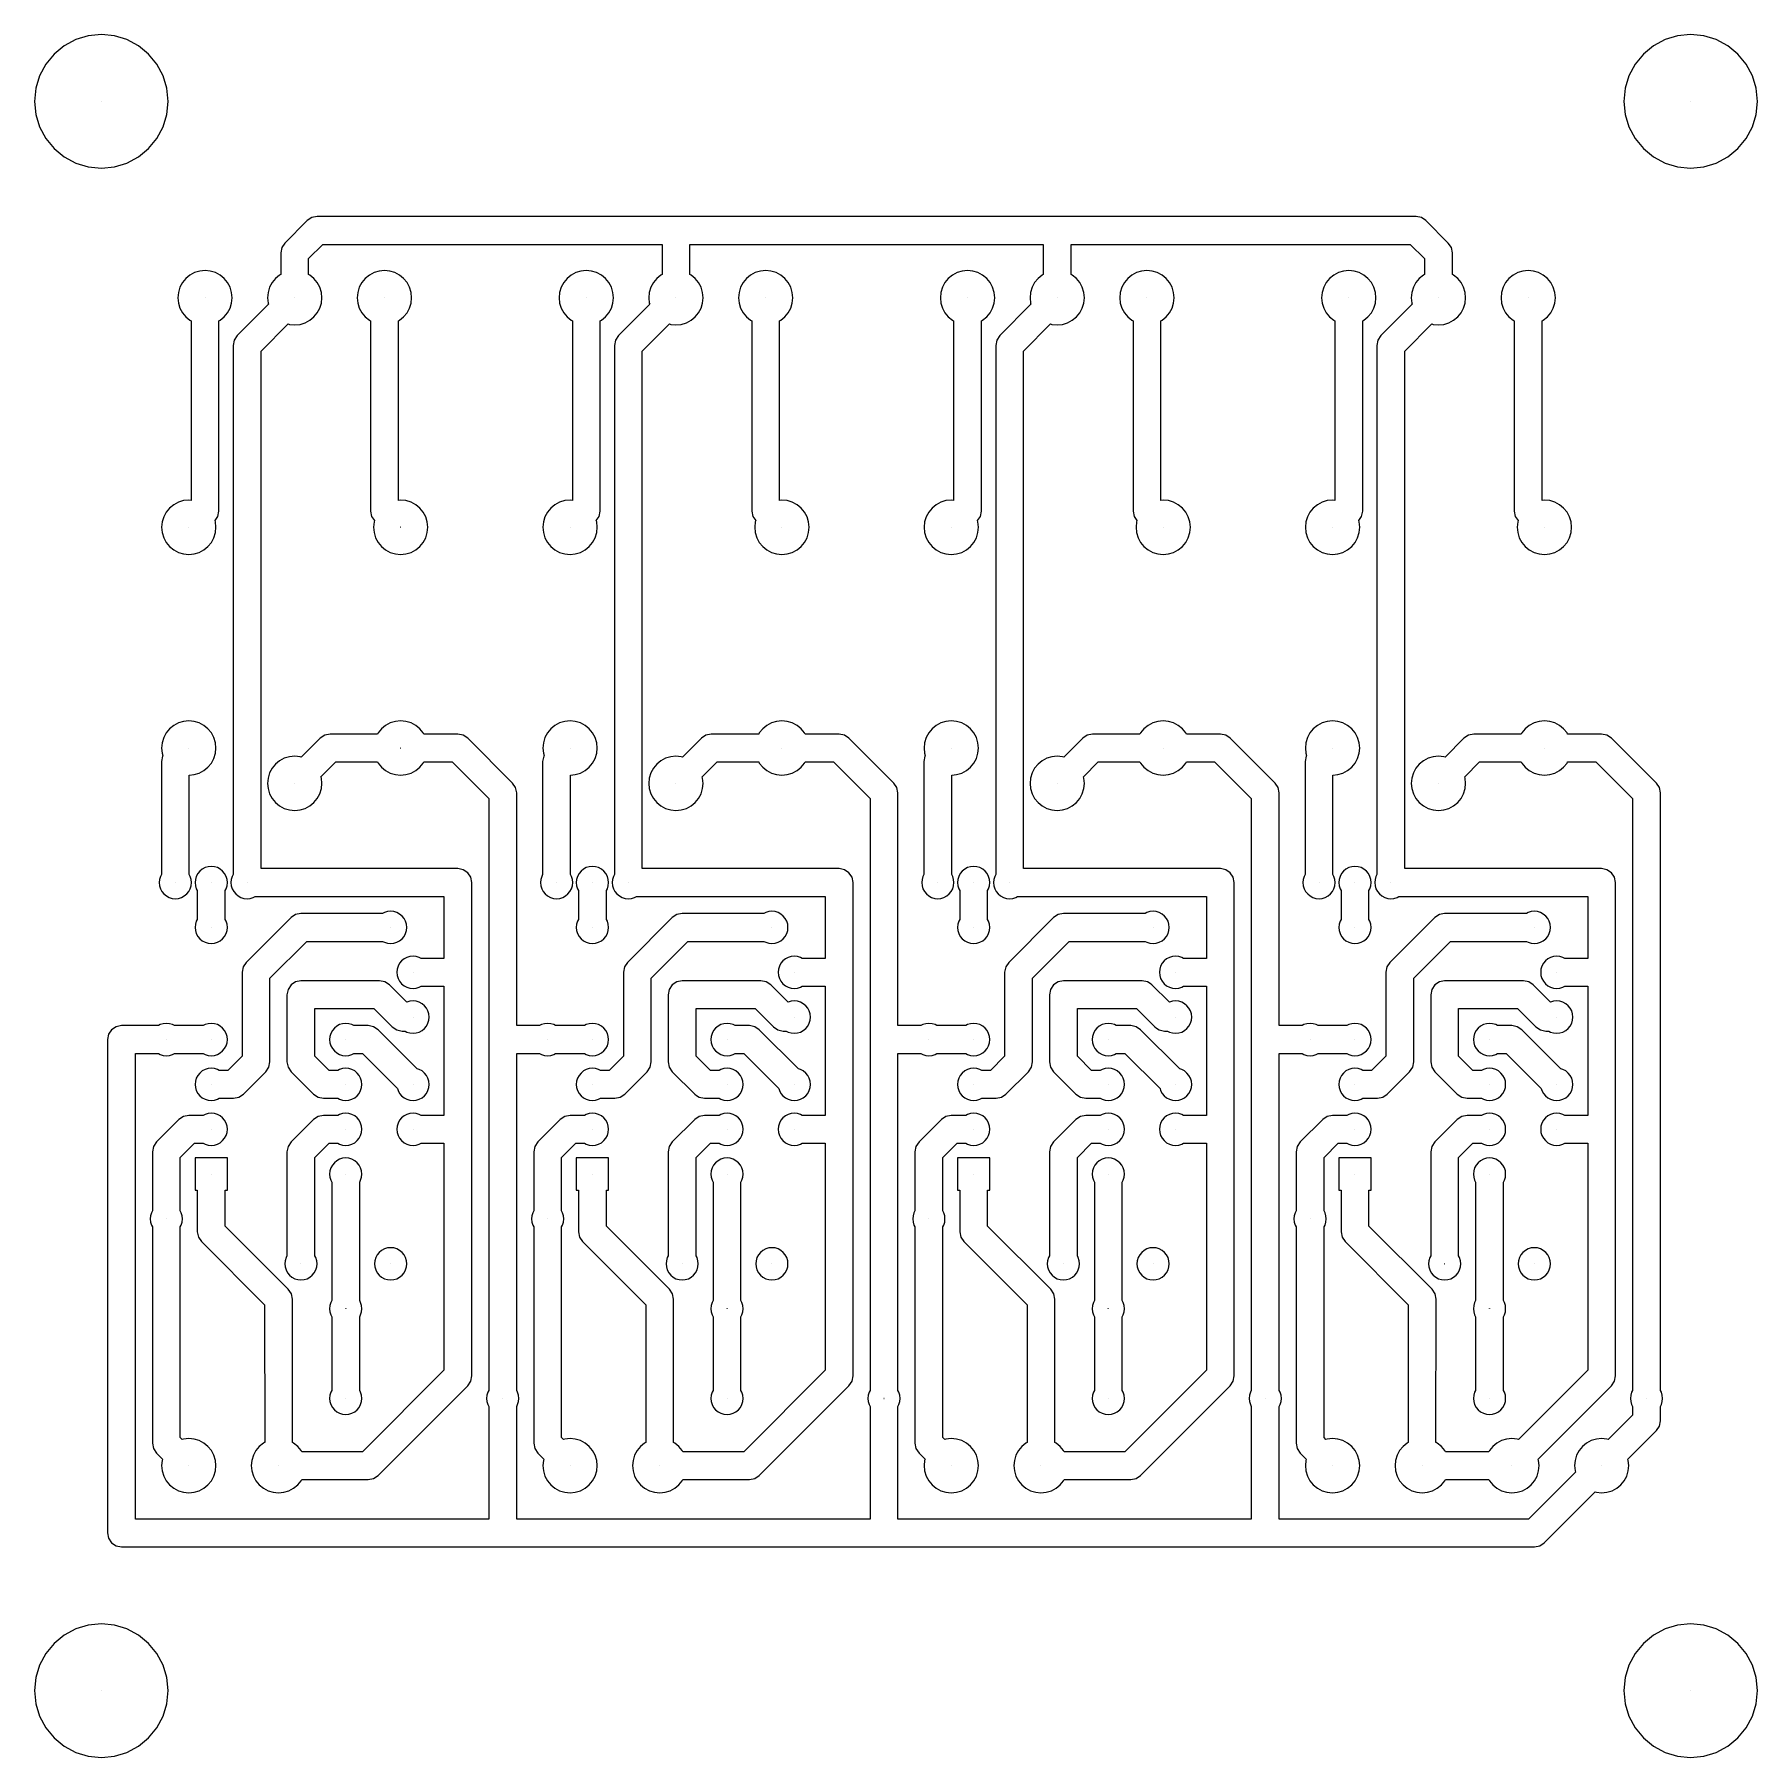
# Model space of a CAD drawing. Extents: x 3.8 to 101.3, y 3.8 to 101.3.
import ezdxf

# ---------------------------------------------------------------- set-up
doc = ezdxf.new("R2010")
doc.units = 0
doc.header["$LTSCALE"] = 0.000394
doc.header["$PDMODE"] = 35
doc.header["$PDSIZE"] = 0.000315
doc.layers.add('PLAN_1', color=7, linetype='CONTINUOUS')

msp = doc.modelspace()

# ---------------------------------------------------------------- linework, layer by layer
at = {"layer": 'PLAN_1', "color": 7}
for p, q in [((5.436539, 100.688477), (4.862457, 100.217339)), ((6.091499, 101.038559), (5.436539, 100.688477)), ((6.802177, 101.254143), (6.091499, 101.038559)), ((7.54126, 101.326935), (6.802177, 101.254143)), ((8.280342, 101.254143), (7.54126, 101.326935)), ((8.99102, 101.038559), (8.280342, 101.254143)), ((9.645981, 100.688477), (8.99102, 101.038559)), ((10.220062, 100.217339), (9.645981, 100.688477)), ((95.436356, 100.688477), (94.862274, 100.217339)), ((96.091316, 101.038559), (95.436356, 100.688477)), ((96.801994, 101.254143), (96.091316, 101.038559)), ((97.541077, 101.326935), (96.801994, 101.254143)), ((98.280159, 101.254143), (97.541077, 101.326935)), ((98.990829, 101.038559), (98.280159, 101.254143)), ((99.645798, 100.688477), (98.990829, 101.038559)), ((100.219879, 100.217339), (99.645798, 100.688477)), ((4.391319, 99.643257), (4.041237, 98.988297)), ((4.862457, 100.217339), (4.391319, 99.643257)), ((10.6912, 99.643257), (10.220062, 100.217339)), ((11.041283, 98.988297), (10.6912, 99.643257)), ((94.391136, 99.643257), (94.041054, 98.988297)), ((94.862274, 100.217339), (94.391136, 99.643257)), ((100.691017, 99.643257), (100.219879, 100.217339)), ((101.0411, 98.988297), (100.691017, 99.643257)), ((4.041237, 98.988297), (3.825653, 98.277618)), ((11.256866, 98.277618), (11.041283, 98.988297)), ((94.041054, 98.988297), (93.82547, 98.277618)), ((101.256683, 98.277618), (101.0411, 98.988297)), ((3.825653, 98.277618), (3.752861, 97.538536)), ((11.329659, 97.538536), (11.256866, 98.277618)), ((93.82547, 98.277618), (93.752678, 97.538536)), ((101.329475, 97.538536), (101.256683, 98.277618)), ((3.752861, 97.538536), (3.825653, 96.799454)), ((3.825653, 96.799454), (4.041237, 96.088776)), ((11.041283, 96.088776), (11.256866, 96.799454)), ((11.256866, 96.799454), (11.329659, 97.538536)), ((93.752678, 97.538536), (93.82547, 96.799454)), ((93.82547, 96.799454), (94.041054, 96.088776)), ((101.0411, 96.088776), (101.256683, 96.799454)), ((101.256683, 96.799454), (101.329475, 97.538536)), ((4.041237, 96.088776), (4.391319, 95.433815)), ((10.6912, 95.433815), (11.041283, 96.088776)), ((94.041054, 96.088776), (94.391136, 95.433815)), ((100.69101, 95.433815), (101.0411, 96.088776)), ((4.391319, 95.433815), (4.862457, 94.859734)), ((4.862457, 94.859734), (5.436539, 94.388596)), ((9.645981, 94.388596), (10.220062, 94.859734)), ((10.220062, 94.859734), (10.6912, 95.433815)), ((94.391136, 95.433815), (94.862274, 94.859734)), ((94.862274, 94.859734), (95.436356, 94.388596)), ((99.645798, 94.388596), (100.219879, 94.859734)), ((100.219879, 94.859734), (100.69101, 95.433815)), ((5.436539, 94.388596), (6.091499, 94.038513)), ((6.091499, 94.038513), (6.802177, 93.822929)), ((6.802177, 93.822929), (7.54126, 93.750137)), ((7.54126, 93.750137), (8.280342, 93.822929)), ((8.280342, 93.822929), (8.99102, 94.038513)), ((8.99102, 94.038513), (9.645981, 94.388596)), ((95.436356, 94.388596), (96.091316, 94.038513)), ((96.091316, 94.038513), (96.801994, 93.822929)), ((96.801994, 93.822929), (97.541077, 93.750137)), ((97.541077, 93.750137), (98.280159, 93.822929)), ((98.280159, 93.822929), (98.990837, 94.038513)), ((98.990837, 94.038513), (99.645798, 94.388596)), ((19.20372, 90.785896), (17.933723, 89.515892)), ((19.459496, 90.956802), (19.20372, 90.785896)), ((19.7612, 91.016815), (19.459496, 90.956802)), ((40.0812, 91.016815), (19.7612, 91.016815)), ((61.6712, 91.016815), (40.0812, 91.016815)), ((81.991203, 91.016815), (61.6712, 91.016815)), ((82.292908, 90.956802), (81.991203, 91.016815)), ((82.548683, 90.785896), (82.292908, 90.956802)), ((83.81868, 89.515892), (82.548683, 90.785896)), ((17.762817, 89.260117), (17.702805, 88.958412)), ((17.702805, 88.958412), (17.702805, 87.732971)), ((17.933723, 89.515892), (17.762817, 89.260117)), ((19.279602, 88.631851), (20.087761, 89.440018)), ((20.087761, 89.440018), (39.292801, 89.440018)), ((39.292801, 89.440018), (39.292801, 87.732971)), ((40.869598, 87.732971), (40.869598, 89.440018)), ((40.869598, 89.440018), (60.882801, 89.440018)), ((60.882801, 89.440018), (60.882801, 87.732971)), ((62.459599, 87.732971), (62.459599, 89.440018)), ((62.459599, 89.440018), (81.664635, 89.440018)), ((81.664635, 89.440018), (82.472801, 88.631844)), ((83.989578, 89.260117), (83.81868, 89.515892)), ((84.049591, 88.958412), (83.989578, 89.260117)), ((84.049591, 87.732971), (84.049591, 88.958412)), ((12.822479, 87.839706), (12.556511, 87.69754)), ((13.111076, 87.927246), (12.822479, 87.839706)), ((13.411201, 87.95681), (13.111076, 87.927246)), ((13.711327, 87.927246), (13.411201, 87.95681)), ((13.999924, 87.839706), (13.711327, 87.927246)), ((14.265892, 87.69754), (13.999924, 87.839706)), ((19.279602, 87.732971), (19.279602, 88.631851)), ((22.982483, 87.839706), (22.716515, 87.69754)), ((23.27108, 87.927246), (22.982483, 87.839706)), ((23.571205, 87.95681), (23.27108, 87.927246)), ((23.87133, 87.927246), (23.571205, 87.95681)), ((24.159927, 87.839706), (23.87133, 87.927246)), ((24.425896, 87.69754), (24.159927, 87.839706)), ((34.412476, 87.839706), (34.146507, 87.69754)), ((34.701073, 87.927246), (34.412476, 87.839706)), ((35.001198, 87.95681), (34.701073, 87.927246)), ((35.301323, 87.927246), (35.001198, 87.95681)), ((35.58992, 87.839706), (35.301323, 87.927246)), ((35.855888, 87.69754), (35.58992, 87.839706)), ((44.572483, 87.839706), (44.306515, 87.69754)), ((44.861076, 87.927246), (44.572483, 87.839706)), ((45.161201, 87.95681), (44.861076, 87.927246)), ((45.461327, 87.927246), (45.161201, 87.95681)), ((45.74992, 87.839706), (45.461327, 87.927246)), ((46.015888, 87.69754), (45.74992, 87.839706)), ((56.00248, 87.839706), (55.736511, 87.69754)), ((56.291073, 87.927246), (56.00248, 87.839706)), ((56.591198, 87.95681), (56.291073, 87.927246)), ((56.891323, 87.927246), (56.591198, 87.95681)), ((57.179916, 87.839706), (56.891323, 87.927246)), ((57.445885, 87.69754), (57.179916, 87.839706)), ((66.162476, 87.839706), (65.896515, 87.69754)), ((66.451073, 87.927246), (66.162476, 87.839706)), ((66.751198, 87.95681), (66.451073, 87.927246)), ((67.051323, 87.927246), (66.751198, 87.95681)), ((67.33992, 87.839706), (67.051323, 87.927246)), ((67.605881, 87.69754), (67.33992, 87.839706)), ((77.592484, 87.839706), (77.326508, 87.69754)), ((77.881073, 87.927246), (77.592484, 87.839706)), ((78.181198, 87.95681), (77.881073, 87.927246)), ((78.481323, 87.927246), (78.181198, 87.95681)), ((78.769913, 87.839706), (78.481323, 87.927246)), ((79.035889, 87.69754), (78.769913, 87.839706)), ((82.472801, 88.631844), (82.472801, 87.732971)), ((87.75248, 87.839706), (87.486511, 87.69754)), ((88.041069, 87.927246), (87.75248, 87.839706)), ((88.341202, 87.95681), (88.041069, 87.927246)), ((88.641327, 87.927246), (88.341202, 87.95681)), ((88.929916, 87.839706), (88.641327, 87.927246)), ((89.195885, 87.69754), (88.929916, 87.839706)), ((11.989906, 87.007133), (11.902367, 86.718536)), ((12.132072, 87.273102), (11.989906, 87.007133)), ((12.323387, 87.506226), (12.132072, 87.273102)), ((12.556511, 87.69754), (12.323387, 87.506226)), ((14.499016, 87.506226), (14.265892, 87.69754)), ((14.690331, 87.273102), (14.499016, 87.506226)), ((14.832497, 87.007133), (14.690331, 87.273102)), ((14.920036, 86.718536), (14.832497, 87.007133)), ((17.069908, 87.007133), (16.982368, 86.718536)), ((17.212074, 87.273102), (17.069908, 87.007133)), ((17.403389, 87.506226), (17.212074, 87.273102)), ((17.636513, 87.69754), (17.403389, 87.506226)), ((17.702805, 87.732971), (17.636513, 87.69754)), ((19.345894, 87.69754), (19.279602, 87.732971)), ((19.579018, 87.506226), (19.345894, 87.69754)), ((19.770332, 87.273102), (19.579018, 87.506226)), ((19.912498, 87.007133), (19.770332, 87.273102)), ((20.000038, 86.718536), (19.912498, 87.007133)), ((22.14991, 87.007133), (22.06237, 86.718536)), ((22.292076, 87.273102), (22.14991, 87.007133)), ((22.483391, 87.506226), (22.292076, 87.273102)), ((22.716515, 87.69754), (22.483391, 87.506226)), ((24.659019, 87.506226), (24.425896, 87.69754)), ((24.850334, 87.273102), (24.659019, 87.506226)), ((24.9925, 87.007133), (24.850334, 87.273102)), ((25.08004, 86.718536), (24.9925, 87.007133)), ((33.579903, 87.007133), (33.492363, 86.718536)), ((33.722069, 87.273102), (33.579903, 87.007133)), ((33.913383, 87.506226), (33.722069, 87.273102)), ((34.146507, 87.69754), (33.913383, 87.506226)), ((36.089012, 87.506226), (35.855888, 87.69754)), ((36.280327, 87.273102), (36.089012, 87.506226)), ((36.422493, 87.007133), (36.280327, 87.273102)), ((36.510033, 86.718536), (36.422493, 87.007133)), ((38.659904, 87.007133), (38.572365, 86.718536)), ((38.802071, 87.273102), (38.659904, 87.007133)), ((38.993385, 87.506226), (38.802071, 87.273102)), ((39.226509, 87.69754), (38.993385, 87.506226)), ((39.292801, 87.732971), (39.226509, 87.69754)), ((40.93589, 87.69754), (40.869598, 87.732971)), ((41.16901, 87.506226), (40.93589, 87.69754)), ((41.360329, 87.273102), (41.16901, 87.506226)), ((41.502495, 87.007133), (41.360329, 87.273102)), ((41.590038, 86.718536), (41.502495, 87.007133)), ((43.739906, 87.007133), (43.652363, 86.718536)), ((43.882072, 87.273102), (43.739906, 87.007133)), ((44.073391, 87.506226), (43.882072, 87.273102)), ((44.306515, 87.69754), (44.073391, 87.506226)), ((46.249012, 87.506226), (46.015888, 87.69754)), ((46.440331, 87.273102), (46.249012, 87.506226)), ((46.582497, 87.007133), (46.440331, 87.273102)), ((46.67004, 86.718536), (46.582497, 87.007133)), ((55.169903, 87.007133), (55.082359, 86.718536)), ((55.312069, 87.273102), (55.169903, 87.007133)), ((55.503387, 87.506226), (55.312069, 87.273102)), ((55.736511, 87.69754), (55.503387, 87.506226)), ((57.679008, 87.506226), (57.445885, 87.69754)), ((57.870327, 87.273102), (57.679008, 87.506226)), ((58.012493, 87.007133), (57.870327, 87.273102)), ((58.100037, 86.718536), (58.012493, 87.007133)), ((60.249905, 87.007133), (60.162361, 86.718536)), ((60.392071, 87.273102), (60.249905, 87.007133)), ((60.583389, 87.506226), (60.392071, 87.273102)), ((60.816513, 87.69754), (60.583389, 87.506226)), ((60.882801, 87.732971), (60.816513, 87.69754)), ((62.525887, 87.69754), (62.459599, 87.732971)), ((62.75901, 87.506226), (62.525887, 87.69754)), ((62.950329, 87.273102), (62.75901, 87.506226)), ((63.092495, 87.007133), (62.950329, 87.273102)), ((63.180038, 86.718536), (63.092495, 87.007133)), ((65.329903, 87.007133), (65.242355, 86.718536)), ((65.472069, 87.273102), (65.329903, 87.007133)), ((65.663391, 87.506226), (65.472069, 87.273102)), ((65.896515, 87.69754), (65.663391, 87.506226)), ((67.839005, 87.506226), (67.605881, 87.69754)), ((68.030327, 87.273102), (67.839005, 87.506226)), ((68.172493, 87.007133), (68.030327, 87.273102)), ((68.26004, 86.718536), (68.172493, 87.007133)), ((76.759903, 87.007133), (76.672363, 86.718536)), ((76.902069, 87.273102), (76.759903, 87.007133)), ((77.093384, 87.506226), (76.902069, 87.273102)), ((77.326508, 87.69754), (77.093384, 87.506226)), ((79.269012, 87.506226), (79.035889, 87.69754)), ((79.460327, 87.273102), (79.269012, 87.506226)), ((79.602493, 87.007133), (79.460327, 87.273102)), ((79.690033, 86.718536), (79.602493, 87.007133)), ((81.839905, 87.007133), (81.752357, 86.718536)), ((81.982063, 87.273102), (81.839905, 87.007133)), ((82.173386, 87.506226), (81.982063, 87.273102)), ((82.406509, 87.69754), (82.173386, 87.506226)), ((82.472801, 87.732971), (82.406509, 87.69754)), ((84.115883, 87.69754), (84.049591, 87.732971)), ((84.349007, 87.506226), (84.115883, 87.69754)), ((84.540329, 87.273102), (84.349007, 87.506226)), ((84.682487, 87.007133), (84.540329, 87.273102)), ((84.770035, 86.718536), (84.682487, 87.007133)), ((86.919907, 87.007133), (86.832359, 86.718536)), ((87.062065, 87.273102), (86.919907, 87.007133)), ((87.253387, 87.506226), (87.062065, 87.273102)), ((87.486511, 87.69754), (87.253387, 87.506226)), ((89.429008, 87.506226), (89.195885, 87.69754)), ((89.620331, 87.273102), (89.429008, 87.506226)), ((89.762489, 87.007133), (89.620331, 87.273102)), ((89.850037, 86.718536), (89.762489, 87.007133)), ((11.902367, 86.718536), (11.872803, 86.418411)), ((11.872803, 86.418411), (11.902367, 86.118286)), ((11.902367, 86.118286), (11.989906, 85.829689)), ((14.832497, 85.829689), (14.920036, 86.118286)), ((14.9496, 86.418411), (14.920036, 86.718536)), ((14.920036, 86.118286), (14.9496, 86.418411)), ((17.004189, 86.046356), (15.236244, 84.278412)), ((16.982368, 86.718536), (16.952805, 86.418411)), ((16.952805, 86.418411), (16.982368, 86.118286)), ((16.982368, 86.118286), (17.004189, 86.046356)), ((19.912498, 85.829689), (20.000038, 86.118286)), ((20.029602, 86.418411), (20.000038, 86.718536)), ((20.000038, 86.118286), (20.029602, 86.418411)), ((22.06237, 86.718536), (22.032806, 86.418411)), ((22.032806, 86.418411), (22.06237, 86.118286)), ((22.06237, 86.118286), (22.14991, 85.829689)), ((24.9925, 85.829689), (25.08004, 86.118286)), ((25.109604, 86.418411), (25.08004, 86.718536)), ((25.08004, 86.118286), (25.109604, 86.418411)), ((33.492363, 86.718536), (33.462799, 86.418411)), ((33.462799, 86.418411), (33.492363, 86.118286)), ((33.492363, 86.118286), (33.579903, 85.829689)), ((36.422493, 85.829689), (36.510033, 86.118286)), ((36.539597, 86.418411), (36.510033, 86.718536)), ((36.510033, 86.118286), (36.539597, 86.418411)), ((38.594185, 86.046356), (36.826241, 84.278412)), ((38.572365, 86.718536), (38.542801, 86.418411)), ((38.542801, 86.418411), (38.572365, 86.118286)), ((38.572365, 86.118286), (38.594185, 86.046356)), ((41.502495, 85.829689), (41.590038, 86.118286)), ((41.619598, 86.418411), (41.590038, 86.718536)), ((41.590038, 86.118286), (41.619598, 86.418411)), ((43.652363, 86.718536), (43.622803, 86.418411)), ((43.622803, 86.418411), (43.652363, 86.118286)), ((43.652363, 86.118286), (43.739906, 85.829689)), ((46.582497, 85.829689), (46.67004, 86.118286)), ((46.6996, 86.418411), (46.67004, 86.718536)), ((46.67004, 86.118286), (46.6996, 86.418411)), ((55.082359, 86.718536), (55.052799, 86.418411)), ((55.052799, 86.418411), (55.082359, 86.118286)), ((55.082359, 86.118286), (55.169903, 85.829689)), ((58.012493, 85.829689), (58.100037, 86.118286)), ((58.129597, 86.418411), (58.100037, 86.718536)), ((58.100037, 86.118286), (58.129597, 86.418411)), ((60.184181, 86.046356), (58.416237, 84.278412)), ((60.162361, 86.718536), (60.132801, 86.418411)), ((60.132801, 86.418411), (60.162361, 86.118286)), ((60.162361, 86.118286), (60.184181, 86.046356)), ((63.092495, 85.829689), (63.180038, 86.118286)), ((63.209599, 86.418411), (63.180038, 86.718536)), ((63.180038, 86.118286), (63.209599, 86.418411)), ((65.242355, 86.718536), (65.212799, 86.418411)), ((65.212799, 86.418411), (65.242355, 86.118286)), ((65.242355, 86.118286), (65.329903, 85.829689)), ((68.172493, 85.829689), (68.26004, 86.118286)), ((68.289597, 86.418411), (68.26004, 86.718536)), ((68.26004, 86.118286), (68.289597, 86.418411)), ((76.672363, 86.718536), (76.642799, 86.418411)), ((76.642799, 86.418411), (76.672363, 86.118286)), ((76.672363, 86.118286), (76.759903, 85.829689)), ((79.602493, 85.829689), (79.690033, 86.118286)), ((79.719597, 86.418411), (79.690033, 86.718536)), ((79.690033, 86.118286), (79.719597, 86.418411)), ((81.774178, 86.046356), (80.006233, 84.278412)), ((81.752357, 86.718536), (81.722801, 86.418411)), ((81.722801, 86.418411), (81.752357, 86.118286)), ((81.752357, 86.118286), (81.774178, 86.046356)), ((84.682487, 85.829689), (84.770035, 86.118286)), ((84.799591, 86.418411), (84.770035, 86.718536)), ((84.770035, 86.118286), (84.799591, 86.418411)), ((86.832359, 86.718536), (86.802803, 86.418411)), ((86.802803, 86.418411), (86.832359, 86.118286)), ((86.832359, 86.118286), (86.919907, 85.829689)), ((89.762489, 85.829689), (89.850037, 86.118286)), ((89.879593, 86.418411), (89.850037, 86.718536)), ((89.850037, 86.118286), (89.879593, 86.418411)), ((11.989906, 85.829689), (12.132072, 85.563721)), ((12.132072, 85.563721), (12.323387, 85.330597)), ((12.323387, 85.330597), (12.556511, 85.139282)), ((12.556511, 85.139282), (12.622803, 85.103851)), ((12.622803, 85.103851), (12.622803, 74.944183)), ((14.1996, 85.103851), (14.265892, 85.139282)), ((14.1996, 74.338173), (14.1996, 85.103851)), ((14.265892, 85.139282), (14.499016, 85.330597)), ((14.499016, 85.330597), (14.690331, 85.563721)), ((14.690331, 85.563721), (14.832497, 85.829689)), ((16.582123, 83.394371), (18.119148, 84.931396)), ((18.119148, 84.931396), (18.191078, 84.909576)), ((18.191078, 84.909576), (18.491203, 84.880013)), ((18.491203, 84.880013), (18.791328, 84.909576)), ((18.791328, 84.909576), (19.079926, 84.997116)), ((19.079926, 84.997116), (19.345894, 85.139282)), ((19.345894, 85.139282), (19.579018, 85.330597)), ((19.579018, 85.330597), (19.770332, 85.563721)), ((19.770332, 85.563721), (19.912498, 85.829689)), ((22.14991, 85.829689), (22.292076, 85.563721)), ((22.292076, 85.563721), (22.483391, 85.330597)), ((22.483391, 85.330597), (22.716515, 85.139282)), ((22.716515, 85.139282), (22.782806, 85.103851)), ((22.782806, 85.103851), (22.782806, 74.338173)), ((24.359604, 85.103851), (24.425896, 85.139282)), ((24.359604, 74.944183), (24.359604, 85.103851)), ((24.425896, 85.139282), (24.659019, 85.330597)), ((24.659019, 85.330597), (24.850334, 85.563721)), ((24.850334, 85.563721), (24.9925, 85.829689)), ((33.579903, 85.829689), (33.722069, 85.563721)), ((33.722069, 85.563721), (33.913383, 85.330597)), ((33.913383, 85.330597), (34.146507, 85.139282)), ((34.146507, 85.139282), (34.212799, 85.103851)), ((34.212799, 85.103851), (34.212799, 74.944183)), ((35.789597, 85.103851), (35.855888, 85.139282)), ((35.789597, 74.338173), (35.789597, 85.103851)), ((35.855888, 85.139282), (36.089012, 85.330597)), ((36.089012, 85.330597), (36.280327, 85.563721)), ((36.280327, 85.563721), (36.422493, 85.829689)), ((38.172119, 83.394371), (39.709145, 84.931396)), ((39.709145, 84.931396), (39.781075, 84.909576)), ((39.781075, 84.909576), (40.0812, 84.880013)), ((40.0812, 84.880013), (40.381325, 84.909576)), ((40.381325, 84.909576), (40.669922, 84.997116)), ((40.669922, 84.997116), (40.93589, 85.139282)), ((40.93589, 85.139282), (41.16901, 85.330597)), ((41.16901, 85.330597), (41.360329, 85.563721)), ((41.360329, 85.563721), (41.502495, 85.829689)), ((43.739906, 85.829689), (43.882072, 85.563721)), ((43.882072, 85.563721), (44.073391, 85.330597)), ((44.073391, 85.330597), (44.306515, 85.139282)), ((44.306515, 85.139282), (44.372803, 85.103851)), ((44.372803, 85.103851), (44.372803, 74.338173)), ((45.9496, 85.103851), (46.015888, 85.139282)), ((45.9496, 74.944183), (45.9496, 85.103851)), ((46.015888, 85.139282), (46.249012, 85.330597)), ((46.249012, 85.330597), (46.440331, 85.563721)), ((46.440331, 85.563721), (46.582497, 85.829689)), ((55.169903, 85.829689), (55.312069, 85.563721)), ((55.312069, 85.563721), (55.503387, 85.330597)), ((55.503387, 85.330597), (55.736511, 85.139282)), ((55.736511, 85.139282), (55.802799, 85.103851)), ((55.802799, 85.103851), (55.802799, 74.944183)), ((57.379597, 85.103851), (57.445885, 85.139282)), ((57.379597, 74.338173), (57.379597, 85.103851)), ((57.445885, 85.139282), (57.679008, 85.330597)), ((57.679008, 85.330597), (57.870327, 85.563721)), ((57.870327, 85.563721), (58.012493, 85.829689)), ((59.762115, 83.394371), (61.299141, 84.931396)), ((61.299141, 84.931396), (61.371075, 84.909576)), ((61.371075, 84.909576), (61.6712, 84.880013)), ((61.6712, 84.880013), (61.971325, 84.909576)), ((61.971325, 84.909576), (62.259918, 84.997116)), ((62.259918, 84.997116), (62.525887, 85.139282)), ((62.525887, 85.139282), (62.75901, 85.330597)), ((62.75901, 85.330597), (62.950329, 85.563721)), ((62.950329, 85.563721), (63.092495, 85.829689)), ((65.329903, 85.829689), (65.472069, 85.563721)), ((65.472069, 85.563721), (65.663391, 85.330597)), ((65.663391, 85.330597), (65.896515, 85.139282)), ((65.896515, 85.139282), (65.962799, 85.103851)), ((65.962799, 85.103851), (65.962799, 74.338173)), ((67.539597, 85.103851), (67.605881, 85.139282)), ((67.539597, 74.944183), (67.539597, 85.103851)), ((67.605881, 85.139282), (67.839005, 85.330597)), ((67.839005, 85.330597), (68.030327, 85.563721)), ((68.030327, 85.563721), (68.172493, 85.829689)), ((76.759903, 85.829689), (76.902069, 85.563721)), ((76.902069, 85.563721), (77.093384, 85.330597)), ((77.093384, 85.330597), (77.326508, 85.139282)), ((77.326508, 85.139282), (77.392799, 85.103851)), ((77.392799, 85.103851), (77.392799, 74.944183)), ((78.969597, 85.103851), (79.035889, 85.139282)), ((78.969597, 74.338173), (78.969597, 85.103851)), ((79.035889, 85.139282), (79.269012, 85.330597)), ((79.269012, 85.330597), (79.460327, 85.563721)), ((79.460327, 85.563721), (79.602493, 85.829689)), ((81.352112, 83.394371), (82.889145, 84.931396)), ((82.889145, 84.931396), (82.961067, 84.909576)), ((82.961067, 84.909576), (83.2612, 84.880013)), ((83.2612, 84.880013), (83.561325, 84.909576)), ((83.561325, 84.909576), (83.849915, 84.997116)), ((83.849915, 84.997116), (84.115883, 85.139282)), ((84.115883, 85.139282), (84.349007, 85.330597)), ((84.349007, 85.330597), (84.540329, 85.563721)), ((84.540329, 85.563721), (84.682487, 85.829689)), ((86.919907, 85.829689), (87.062065, 85.563721)), ((87.062065, 85.563721), (87.253387, 85.330597)), ((87.253387, 85.330597), (87.486511, 85.139282)), ((87.486511, 85.139282), (87.552803, 85.103851)), ((87.552803, 85.103851), (87.552803, 74.338173)), ((89.129593, 85.103851), (89.195885, 85.139282)), ((89.129593, 74.944183), (89.129593, 85.103851)), ((89.195885, 85.139282), (89.429008, 85.330597)), ((89.429008, 85.330597), (89.620331, 85.563721)), ((89.620331, 85.563721), (89.762489, 85.829689)), ((15.065338, 84.022636), (15.005325, 83.720932)), ((15.236244, 84.278412), (15.065338, 84.022636)), ((36.655334, 84.022636), (36.595322, 83.720932)), ((36.826241, 84.278412), (36.655334, 84.022636)), ((58.245331, 84.022636), (58.185318, 83.720932)), ((58.416237, 84.278412), (58.245331, 84.022636)), ((79.835335, 84.022636), (79.775322, 83.720932)), ((80.006233, 84.278412), (79.835335, 84.022636)), ((15.005325, 83.720932), (15.005325, 53.752678)), ((16.582123, 54.087757), (16.582123, 83.394371)), ((36.595322, 83.720932), (36.595322, 53.752678)), ((38.172119, 54.087757), (38.172119, 83.394371)), ((58.185318, 83.720932), (58.185318, 53.752674)), ((59.762115, 54.087757), (59.762115, 83.394371)), ((79.775322, 83.720932), (79.775322, 53.752682)), ((81.352112, 54.087757), (81.352112, 83.394371)), ((11.212593, 74.273384), (11.070427, 74.007416)), ((11.403908, 74.506508), (11.212593, 74.273384)), ((11.637032, 74.697823), (11.403908, 74.506508)), ((11.903, 74.839989), (11.637032, 74.697823)), ((12.191597, 74.927528), (11.903, 74.839989)), ((12.491722, 74.957092), (12.191597, 74.927528)), ((12.622803, 74.944183), (12.491722, 74.957092)), ((14.139587, 74.036469), (14.1996, 74.338173)), ((22.782806, 74.338173), (22.842819, 74.036469)), ((24.490685, 74.957092), (24.359604, 74.944183)), ((24.79081, 74.927528), (24.490685, 74.957092)), ((25.079407, 74.839989), (24.79081, 74.927528)), ((25.345375, 74.697823), (25.079407, 74.839989)), ((25.578499, 74.506508), (25.345375, 74.697823)), ((25.769814, 74.273384), (25.578499, 74.506508)), ((25.91198, 74.007416), (25.769814, 74.273384)), ((32.802589, 74.273384), (32.660423, 74.007416)), ((32.993904, 74.506508), (32.802589, 74.273384)), ((33.227028, 74.697823), (32.993904, 74.506508)), ((33.492996, 74.839989), (33.227028, 74.697823)), ((33.781593, 74.927528), (33.492996, 74.839989)), ((34.081718, 74.957092), (33.781593, 74.927528)), ((34.212799, 74.944183), (34.081718, 74.957092)), ((35.729584, 74.036469), (35.789597, 74.338173)), ((44.372803, 74.338173), (44.432816, 74.036469)), ((46.080681, 74.957092), (45.9496, 74.944183)), ((46.380806, 74.927528), (46.080681, 74.957092)), ((46.669399, 74.839989), (46.380806, 74.927528)), ((46.935368, 74.697823), (46.669399, 74.839989)), ((47.168491, 74.506508), (46.935368, 74.697823)), ((47.35981, 74.273384), (47.168491, 74.506508)), ((47.501976, 74.007416), (47.35981, 74.273384)), ((54.39259, 74.273384), (54.250423, 74.007416)), ((54.583908, 74.506508), (54.39259, 74.273384)), ((54.817032, 74.697823), (54.583908, 74.506508)), ((55.083, 74.839989), (54.817032, 74.697823)), ((55.371593, 74.927528), (55.083, 74.839989)), ((55.671719, 74.957092), (55.371593, 74.927528)), ((55.802799, 74.944183), (55.671719, 74.957092)), ((57.319584, 74.036469), (57.379597, 74.338173)), ((65.962799, 74.338173), (66.022812, 74.036469)), ((67.670677, 74.957092), (67.539597, 74.944183)), ((67.970802, 74.927528), (67.670677, 74.957092)), ((68.259399, 74.839989), (67.970802, 74.927528)), ((68.52536, 74.697823), (68.259399, 74.839989)), ((68.758484, 74.506508), (68.52536, 74.697823)), ((68.949806, 74.273384), (68.758484, 74.506508)), ((69.091972, 74.007416), (68.949806, 74.273384)), ((75.98259, 74.273384), (75.840424, 74.007416)), ((76.173904, 74.506508), (75.98259, 74.273384)), ((76.407028, 74.697823), (76.173904, 74.506508)), ((76.673004, 74.839989), (76.407028, 74.697823)), ((76.961594, 74.927528), (76.673004, 74.839989)), ((77.261719, 74.957092), (76.961594, 74.927528)), ((77.392799, 74.944183), (77.261719, 74.957092)), ((78.909584, 74.036469), (78.969597, 74.338173)), ((87.552803, 74.338173), (87.612816, 74.036469)), ((89.260681, 74.957092), (89.129593, 74.944183)), ((89.560806, 74.927528), (89.260681, 74.957092)), ((89.849396, 74.839989), (89.560806, 74.927528)), ((90.115364, 74.697823), (89.849396, 74.839989)), ((90.348488, 74.506508), (90.115364, 74.697823)), ((90.53981, 74.273384), (90.348488, 74.506508)), ((90.681969, 74.007416), (90.53981, 74.273384)), ((10.982887, 73.718819), (10.953323, 73.418694)), ((10.953323, 73.418694), (10.982887, 73.118568)), ((11.070427, 74.007416), (10.982887, 73.718819)), ((13.977699, 73.794182), (14.139587, 74.036469)), ((14.000557, 73.718819), (13.977699, 73.794182)), ((14.030121, 73.418694), (14.000557, 73.718819)), ((14.000557, 73.118568), (14.030121, 73.418694)), ((22.842819, 74.036469), (23.004707, 73.794182)), ((22.98185, 73.718819), (22.952286, 73.418694)), ((22.952286, 73.418694), (22.98185, 73.118568)), ((23.004707, 73.794182), (22.98185, 73.718819)), ((25.999519, 73.718819), (25.91198, 74.007416)), ((26.029083, 73.418694), (25.999519, 73.718819)), ((25.999519, 73.118568), (26.029083, 73.418694)), ((32.572884, 73.718819), (32.54332, 73.418694)), ((32.54332, 73.418694), (32.572884, 73.118568)), ((32.660423, 74.007416), (32.572884, 73.718819)), ((35.567696, 73.794182), (35.729584, 74.036469)), ((35.590553, 73.718819), (35.567696, 73.794182)), ((35.620117, 73.418694), (35.590553, 73.718819)), ((35.590553, 73.118568), (35.620117, 73.418694)), ((44.432816, 74.036469), (44.594704, 73.794189)), ((44.571842, 73.718819), (44.542282, 73.418694)), ((44.542282, 73.418694), (44.571842, 73.118568)), ((44.594704, 73.794189), (44.571842, 73.718819)), ((47.58952, 73.718819), (47.501976, 74.007416)), ((47.61908, 73.418694), (47.58952, 73.718819)), ((47.58952, 73.118568), (47.61908, 73.418694)), ((54.16288, 73.718819), (54.13332, 73.418694)), ((54.13332, 73.418694), (54.16288, 73.118568)), ((54.250423, 74.007416), (54.16288, 73.718819)), ((57.157696, 73.794189), (57.319584, 74.036469)), ((57.180557, 73.718819), (57.157696, 73.794189)), ((57.210117, 73.418694), (57.180557, 73.718819)), ((57.180557, 73.118568), (57.210117, 73.418694)), ((66.022812, 74.036469), (66.1847, 73.794189)), ((66.161835, 73.718819), (66.132278, 73.418694)), ((66.132278, 73.418694), (66.161835, 73.118568)), ((66.1847, 73.794189), (66.161835, 73.718819)), ((69.17952, 73.718819), (69.091972, 74.007416)), ((69.209076, 73.418694), (69.17952, 73.718819)), ((69.17952, 73.118568), (69.209076, 73.418694)), ((75.752884, 73.718819), (75.72332, 73.418694)), ((75.72332, 73.418694), (75.752884, 73.118568)), ((75.840424, 74.007416), (75.752884, 73.718819)), ((78.747696, 73.794182), (78.909584, 74.036469)), ((78.770554, 73.718819), (78.747696, 73.794182)), ((78.800117, 73.418694), (78.770554, 73.718819)), ((78.770554, 73.118568), (78.800117, 73.418694)), ((87.612816, 74.036469), (87.774704, 73.794182)), ((87.751839, 73.718819), (87.722282, 73.418694)), ((87.722282, 73.418694), (87.751839, 73.118568)), ((87.774704, 73.794182), (87.751839, 73.718819)), ((90.769516, 73.718819), (90.681969, 74.007416)), ((90.799072, 73.418694), (90.769516, 73.718819)), ((90.769516, 73.118568), (90.799072, 73.418694)), ((10.982887, 73.118568), (11.070427, 72.829971)), ((11.070427, 72.829971), (11.212593, 72.564003)), ((11.212593, 72.564003), (11.403908, 72.330879)), ((11.403908, 72.330879), (11.637032, 72.139565)), ((13.346413, 72.139565), (13.579536, 72.330879)), ((13.579536, 72.330879), (13.770851, 72.564003)), ((13.770851, 72.564003), (13.913017, 72.829971)), ((13.913017, 72.829971), (14.000557, 73.118568)), ((22.98185, 73.118568), (23.069389, 72.829971)), ((23.069389, 72.829971), (23.211555, 72.564003)), ((23.211555, 72.564003), (23.40287, 72.330879)), ((23.40287, 72.330879), (23.635994, 72.139565)), ((25.345375, 72.139565), (25.578499, 72.330879)), ((25.578499, 72.330879), (25.769814, 72.564003)), ((25.769814, 72.564003), (25.91198, 72.829971)), ((25.91198, 72.829971), (25.999519, 73.118568)), ((32.572884, 73.118568), (32.660423, 72.829971)), ((32.660423, 72.829971), (32.802589, 72.564003)), ((32.802589, 72.564003), (32.993904, 72.330879)), ((32.993904, 72.330879), (33.227028, 72.139565)), ((34.936409, 72.139565), (35.169533, 72.330879)), ((35.169533, 72.330879), (35.360847, 72.564003)), ((35.360847, 72.564003), (35.503014, 72.829971)), ((35.503014, 72.829971), (35.590553, 73.118568)), ((44.571842, 73.118568), (44.659386, 72.829971)), ((44.659386, 72.829971), (44.801552, 72.564003)), ((44.801552, 72.564003), (44.99287, 72.330879)), ((44.99287, 72.330879), (45.225994, 72.139565)), ((46.935368, 72.139565), (47.168491, 72.330879)), ((47.168491, 72.330879), (47.35981, 72.564003)), ((47.35981, 72.564003), (47.501976, 72.829971)), ((47.501976, 72.829971), (47.58952, 73.118568)), ((54.16288, 73.118568), (54.250423, 72.829971)), ((54.250423, 72.829971), (54.39259, 72.564003)), ((54.39259, 72.564003), (54.583908, 72.330879)), ((54.583908, 72.330879), (54.817032, 72.139565)), ((56.526405, 72.139565), (56.759529, 72.330879)), ((56.759529, 72.330879), (56.950848, 72.564003)), ((56.950848, 72.564003), (57.093014, 72.829971)), ((57.093014, 72.829971), (57.180557, 73.118568)), ((66.161835, 73.118568), (66.249382, 72.829971)), ((66.249382, 72.829971), (66.391548, 72.564003)), ((66.391548, 72.564003), (66.58287, 72.330879)), ((66.58287, 72.330879), (66.815994, 72.139565)), ((68.52536, 72.139565), (68.758484, 72.330879)), ((68.758484, 72.330879), (68.949806, 72.564003)), ((68.949806, 72.564003), (69.091972, 72.829971)), ((69.091972, 72.829971), (69.17952, 73.118568)), ((75.752884, 73.118568), (75.840424, 72.829971)), ((75.840424, 72.829971), (75.98259, 72.564003)), ((75.98259, 72.564003), (76.173904, 72.330879)), ((76.173904, 72.330879), (76.407028, 72.139565)), ((78.116409, 72.139565), (78.349533, 72.330879)), ((78.349533, 72.330879), (78.540848, 72.564003)), ((78.540848, 72.564003), (78.683014, 72.829971)), ((78.683014, 72.829971), (78.770554, 73.118568)), ((87.751839, 73.118568), (87.839386, 72.829971)), ((87.839386, 72.829971), (87.981544, 72.564003)), ((87.981544, 72.564003), (88.172867, 72.330879)), ((88.172867, 72.330879), (88.405991, 72.139565)), ((90.115364, 72.139565), (90.348488, 72.330879)), ((90.348488, 72.330879), (90.53981, 72.564003)), ((90.53981, 72.564003), (90.681969, 72.829971)), ((90.681969, 72.829971), (90.769516, 73.118568)), ((11.637032, 72.139565), (11.903, 71.997398)), ((11.903, 71.997398), (12.191597, 71.909859)), ((12.191597, 71.909859), (12.491722, 71.880295)), ((12.491722, 71.880295), (12.791847, 71.909859)), ((12.791847, 71.909859), (13.080444, 71.997398)), ((13.080444, 71.997398), (13.346413, 72.139565)), ((23.635994, 72.139565), (23.901962, 71.997398)), ((23.901962, 71.997398), (24.190559, 71.909859)), ((24.190559, 71.909859), (24.490685, 71.880295)), ((24.490685, 71.880295), (24.79081, 71.909859)), ((24.79081, 71.909859), (25.079407, 71.997398)), ((25.079407, 71.997398), (25.345375, 72.139565)), ((33.227028, 72.139565), (33.492996, 71.997398)), ((33.492996, 71.997398), (33.781593, 71.909859)), ((33.781593, 71.909859), (34.081718, 71.880295)), ((34.081718, 71.880295), (34.381844, 71.909859)), ((34.381844, 71.909859), (34.670441, 71.997398)), ((34.670441, 71.997398), (34.936409, 72.139565)), ((45.225994, 72.139565), (45.491962, 71.997398)), ((45.491962, 71.997398), (45.780556, 71.909859)), ((45.780556, 71.909859), (46.080681, 71.880295)), ((46.080681, 71.880295), (46.380806, 71.909859)), ((46.380806, 71.909859), (46.669399, 71.997398)), ((46.669399, 71.997398), (46.935368, 72.139565)), ((54.817032, 72.139565), (55.083, 71.997398)), ((55.083, 71.997398), (55.371593, 71.909859)), ((55.371593, 71.909859), (55.671719, 71.880295)), ((55.671719, 71.880295), (55.971844, 71.909859)), ((55.971844, 71.909859), (56.260437, 71.997398)), ((56.260437, 71.997398), (56.526405, 72.139565)), ((66.815994, 72.139565), (67.081955, 71.997398)), ((67.081955, 71.997398), (67.370552, 71.909859)), ((67.370552, 71.909859), (67.670677, 71.880295)), ((67.670677, 71.880295), (67.970802, 71.909859)), ((67.970802, 71.909859), (68.259399, 71.997398)), ((68.259399, 71.997398), (68.52536, 72.139565)), ((76.407028, 72.139565), (76.672997, 71.997398)), ((76.672997, 71.997398), (76.961594, 71.909859)), ((76.961594, 71.909859), (77.261719, 71.880295)), ((77.261719, 71.880295), (77.561844, 71.909859)), ((77.561844, 71.909859), (77.850441, 71.997398)), ((77.850441, 71.997398), (78.116409, 72.139565)), ((88.405991, 72.139565), (88.671959, 71.997398)), ((88.671959, 71.997398), (88.960548, 71.909859)), ((88.960548, 71.909859), (89.260681, 71.880295)), ((89.260681, 71.880295), (89.560806, 71.909859)), ((89.560806, 71.909859), (89.849396, 71.997398)), ((89.849396, 71.997398), (90.115364, 72.139565)), ((12.491722, 62.457756), (12.191597, 62.428196)), ((12.791847, 62.428196), (12.491722, 62.457756)), ((24.490685, 62.457756), (24.190559, 62.428196)), ((24.79081, 62.428196), (24.490685, 62.457756)), ((34.081718, 62.457756), (33.781593, 62.428196)), ((34.381844, 62.428196), (34.081718, 62.457756)), ((46.080681, 62.457756), (45.780556, 62.428196)), ((46.380806, 62.428196), (46.080681, 62.457756)), ((55.671719, 62.457756), (55.371593, 62.428196)), ((55.971844, 62.428196), (55.671719, 62.457756)), ((67.670677, 62.457756), (67.370552, 62.428196)), ((67.970802, 62.428196), (67.670677, 62.457756)), ((77.261719, 62.457756), (76.961594, 62.428196)), ((77.561844, 62.428196), (77.261719, 62.457756)), ((89.260681, 62.457756), (88.960548, 62.428196)), ((89.560806, 62.428196), (89.260681, 62.457756)), ((11.070427, 61.508076), (10.982887, 61.219482)), ((11.212593, 61.774044), (11.070427, 61.508076)), ((11.403908, 62.007168), (11.212593, 61.774044)), ((11.637032, 62.198486), (11.403908, 62.007168)), ((11.903, 62.340652), (11.637032, 62.198486)), ((12.191597, 62.428196), (11.903, 62.340652)), ((13.080444, 62.340652), (12.791847, 62.428196)), ((13.346413, 62.198486), (13.080444, 62.340652)), ((13.579536, 62.007168), (13.346413, 62.198486)), ((13.770851, 61.774044), (13.579536, 62.007168)), ((13.913017, 61.508076), (13.770851, 61.774044)), ((14.000557, 61.219482), (13.913017, 61.508076)), ((19.932343, 61.476482), (18.86235, 60.405128)), ((20.188477, 61.647743), (19.932343, 61.476482)), ((20.490181, 61.707756), (20.188477, 61.647743)), ((23.176125, 61.707756), (20.490181, 61.707756)), ((23.211555, 61.774044), (23.176125, 61.707756)), ((23.40287, 62.007168), (23.211555, 61.774044)), ((23.635994, 62.198486), (23.40287, 62.007168)), ((23.901962, 62.340652), (23.635994, 62.198486)), ((24.190559, 62.428196), (23.901962, 62.340652)), ((25.079407, 62.340652), (24.79081, 62.428196)), ((25.345375, 62.198486), (25.079407, 62.340652)), ((25.578499, 62.007168), (25.345375, 62.198486)), ((25.769814, 61.774044), (25.578499, 62.007168)), ((25.805244, 61.707756), (25.769814, 61.774044)), ((27.73172, 61.707756), (25.805244, 61.707756)), ((28.033424, 61.647743), (27.73172, 61.707756)), ((28.2892, 61.476837), (28.033424, 61.647743)), ((30.829201, 58.936836), (28.2892, 61.476837)), ((32.660423, 61.508076), (32.572884, 61.219482)), ((32.802589, 61.774044), (32.660423, 61.508076)), ((32.993904, 62.007168), (32.802589, 61.774044)), ((33.227028, 62.198486), (32.993904, 62.007168)), ((33.492996, 62.340652), (33.227028, 62.198486)), ((33.781593, 62.428196), (33.492996, 62.340652)), ((34.670441, 62.340652), (34.381844, 62.428196)), ((34.936409, 62.198486), (34.670441, 62.340652)), ((35.169533, 62.007168), (34.936409, 62.198486)), ((35.360847, 61.774044), (35.169533, 62.007168)), ((35.503014, 61.508076), (35.360847, 61.774044)), ((35.590553, 61.219482), (35.503014, 61.508076)), ((41.522346, 61.476486), (40.452347, 60.405128)), ((41.778473, 61.647743), (41.522346, 61.476486)), ((42.080181, 61.707756), (41.778473, 61.647743)), ((44.766121, 61.707756), (42.080181, 61.707756)), ((44.801552, 61.774044), (44.766121, 61.707756)), ((44.99287, 62.007168), (44.801552, 61.774044)), ((45.225994, 62.198486), (44.99287, 62.007168)), ((45.491962, 62.340652), (45.225994, 62.198486)), ((45.780556, 62.428196), (45.491962, 62.340652)), ((46.669399, 62.340652), (46.380806, 62.428196)), ((46.935368, 62.198486), (46.669399, 62.340652)), ((47.168491, 62.007168), (46.935368, 62.198486)), ((47.35981, 61.774044), (47.168491, 62.007168)), ((47.395241, 61.707756), (47.35981, 61.774044)), ((49.32172, 61.707756), (47.395241, 61.707756)), ((49.623428, 61.647743), (49.32172, 61.707756)), ((49.8792, 61.476837), (49.623428, 61.647743)), ((52.419201, 58.936836), (49.8792, 61.476837)), ((54.250423, 61.508076), (54.16288, 61.219482)), ((54.39259, 61.774044), (54.250423, 61.508076)), ((54.583908, 62.007168), (54.39259, 61.774044)), ((54.817032, 62.198486), (54.583908, 62.007168)), ((55.083, 62.340652), (54.817032, 62.198486)), ((55.371593, 62.428196), (55.083, 62.340652)), ((56.260437, 62.340652), (55.971844, 62.428196)), ((56.526405, 62.198486), (56.260437, 62.340652)), ((56.759529, 62.007168), (56.526405, 62.198486)), ((56.950848, 61.774044), (56.759529, 62.007168)), ((57.093014, 61.508076), (56.950848, 61.774044)), ((57.180557, 61.219482), (57.093014, 61.508076)), ((63.112343, 61.476482), (62.042351, 60.405128)), ((63.368469, 61.647743), (63.112343, 61.476482)), ((63.670177, 61.707756), (63.368469, 61.647743)), ((66.356117, 61.707756), (63.670177, 61.707756)), ((66.391548, 61.774044), (66.356117, 61.707756)), ((66.58287, 62.007168), (66.391548, 61.774044)), ((66.815994, 62.198486), (66.58287, 62.007168)), ((67.081955, 62.340652), (66.815994, 62.198486)), ((67.370552, 62.428196), (67.081955, 62.340652)), ((68.259399, 62.340652), (67.970802, 62.428196)), ((68.52536, 62.198486), (68.259399, 62.340652)), ((68.758484, 62.007168), (68.52536, 62.198486)), ((68.949806, 61.774044), (68.758484, 62.007168)), ((68.985237, 61.707756), (68.949806, 61.774044)), ((70.91172, 61.707756), (68.985237, 61.707756)), ((71.213425, 61.647743), (70.91172, 61.707756)), ((71.4692, 61.476837), (71.213425, 61.647743)), ((74.009201, 58.936836), (71.4692, 61.476837)), ((75.840424, 61.508076), (75.752884, 61.219482)), ((75.98259, 61.774044), (75.840424, 61.508076)), ((76.173904, 62.007168), (75.98259, 61.774044)), ((76.407028, 62.198486), (76.173904, 62.007168)), ((76.673004, 62.340652), (76.407028, 62.198486)), ((76.961594, 62.428196), (76.673004, 62.340652)), ((77.850433, 62.340652), (77.561844, 62.428196)), ((78.116409, 62.198486), (77.850433, 62.340652)), ((78.349533, 62.007168), (78.116409, 62.198486)), ((78.540848, 61.774044), (78.349533, 62.007168)), ((78.683014, 61.508076), (78.540848, 61.774044)), ((78.770554, 61.219482), (78.683014, 61.508076)), ((84.702347, 61.476486), (83.632347, 60.405128)), ((84.958473, 61.647743), (84.702347, 61.476486)), ((85.260178, 61.707756), (84.958473, 61.647743)), ((87.946114, 61.707756), (85.260178, 61.707756)), ((87.981544, 61.774044), (87.946114, 61.707756)), ((88.172867, 62.007168), (87.981544, 61.774044)), ((88.405991, 62.198486), (88.172867, 62.007168)), ((88.671959, 62.340652), (88.405991, 62.198486)), ((88.960548, 62.428196), (88.671959, 62.340652)), ((89.849396, 62.340652), (89.560806, 62.428196)), ((90.115364, 62.198486), (89.849396, 62.340652)), ((90.348488, 62.007168), (90.115364, 62.198486)), ((90.53981, 61.774044), (90.348488, 62.007168)), ((90.575241, 61.707756), (90.53981, 61.774044)), ((92.501717, 61.707756), (90.575241, 61.707756)), ((92.803421, 61.647743), (92.501717, 61.707756)), ((93.059196, 61.476837), (92.803421, 61.647743)), ((95.599197, 58.936836), (93.059196, 61.476837)), ((10.982887, 61.219482), (10.953323, 60.919357)), ((10.953323, 60.919357), (10.982887, 60.619232)), ((10.982887, 60.619232), (11.022064, 60.490086)), ((13.913017, 60.330639), (14.000557, 60.619232)), ((14.030121, 60.919357), (14.000557, 61.219482)), ((14.000557, 60.619232), (14.030121, 60.919357)), ((32.572884, 61.219482), (32.54332, 60.919357)), ((32.54332, 60.919357), (32.572884, 60.619232)), ((32.572884, 60.619232), (32.612061, 60.490086)), ((35.503014, 60.330639), (35.590553, 60.619232)), ((35.620117, 60.919357), (35.590553, 61.219482)), ((35.590553, 60.619232), (35.620117, 60.919357)), ((54.16288, 61.219482), (54.13332, 60.919357)), ((54.13332, 60.919357), (54.16288, 60.619232)), ((54.16288, 60.619232), (54.202057, 60.490082)), ((57.093014, 60.330639), (57.180557, 60.619232)), ((57.210117, 60.919357), (57.180557, 61.219482)), ((57.180557, 60.619232), (57.210117, 60.919357)), ((75.752884, 61.219482), (75.72332, 60.919357)), ((75.72332, 60.919357), (75.752884, 60.619232)), ((75.752884, 60.619232), (75.792061, 60.490082)), ((78.683014, 60.330639), (78.770554, 60.619232)), ((78.800117, 60.919357), (78.770554, 61.219482)), ((78.770554, 60.619232), (78.800117, 60.919357)), ((11.001335, 60.459064), (10.941322, 60.157356)), ((10.941322, 60.157356), (10.941322, 53.752678)), ((11.022064, 60.490086), (11.001335, 60.459064)), ((13.080444, 59.498062), (13.346413, 59.640228)), ((13.346413, 59.640228), (13.579536, 59.831547)), ((13.579536, 59.831547), (13.770851, 60.064671)), ((13.770851, 60.064671), (13.913017, 60.330639)), ((17.212074, 59.772522), (17.069908, 59.506554)), ((17.403389, 60.005646), (17.212074, 59.772522)), ((17.636513, 60.196964), (17.403389, 60.005646)), ((17.902481, 60.33913), (17.636513, 60.196964)), ((18.191078, 60.426674), (17.902481, 60.33913)), ((18.491203, 60.456234), (18.191078, 60.426674)), ((18.791328, 60.426674), (18.491203, 60.456234)), ((18.86235, 60.405128), (18.791328, 60.426674)), ((19.977943, 59.290794), (20.817039, 60.130959)), ((20.817039, 60.130959), (23.176125, 60.130959)), ((23.176125, 60.130959), (23.211555, 60.064671)), ((23.211555, 60.064671), (23.40287, 59.831547)), ((23.40287, 59.831547), (23.635994, 59.640228)), ((23.635994, 59.640228), (23.901962, 59.498062)), ((25.079407, 59.498062), (25.345375, 59.640228)), ((25.345375, 59.640228), (25.578499, 59.831547)), ((25.578499, 59.831547), (25.769814, 60.064671)), ((25.769814, 60.064671), (25.805244, 60.130959)), ((25.805244, 60.130959), (27.405159, 60.130959)), ((27.405159, 60.130959), (29.483322, 58.052795)), ((32.591331, 60.459064), (32.531319, 60.157356)), ((32.531319, 60.157356), (32.531319, 53.752678)), ((32.612061, 60.490086), (32.591331, 60.459064)), ((34.670441, 59.498062), (34.936409, 59.640228)), ((34.936409, 59.640228), (35.169533, 59.831547)), ((35.169533, 59.831547), (35.360847, 60.064671)), ((35.360847, 60.064671), (35.503014, 60.330639)), ((38.802071, 59.772522), (38.659904, 59.506554)), ((38.993385, 60.005646), (38.802071, 59.772522)), ((39.226509, 60.196964), (38.993385, 60.005646)), ((39.492477, 60.33913), (39.226509, 60.196964)), ((39.781075, 60.426674), (39.492477, 60.33913)), ((40.0812, 60.456234), (39.781075, 60.426674)), ((40.381325, 60.426674), (40.0812, 60.456234)), ((40.452347, 60.405128), (40.381325, 60.426674)), ((41.567944, 59.290794), (42.40704, 60.130959)), ((42.40704, 60.130959), (44.766121, 60.130959)), ((44.766121, 60.130959), (44.801552, 60.064671)), ((44.801552, 60.064671), (44.99287, 59.831547)), ((44.99287, 59.831547), (45.225994, 59.640228)), ((45.225994, 59.640228), (45.491962, 59.498062)), ((46.669399, 59.498062), (46.935368, 59.640228)), ((46.935368, 59.640228), (47.168491, 59.831547)), ((47.168491, 59.831547), (47.35981, 60.064671)), ((47.35981, 60.064671), (47.395241, 60.130959)), ((47.395241, 60.130959), (48.995159, 60.130959)), ((48.995159, 60.130959), (51.073322, 58.052795)), ((54.181332, 60.459064), (54.121319, 60.157356)), ((54.121319, 60.157356), (54.121319, 53.752674)), ((54.202057, 60.490082), (54.181332, 60.459064)), ((56.260437, 59.498062), (56.526405, 59.640228)), ((56.526405, 59.640228), (56.759529, 59.831547)), ((56.759529, 59.831547), (56.950848, 60.064671)), ((56.950848, 60.064671), (57.093014, 60.330639)), ((60.392071, 59.772522), (60.249905, 59.506554)), ((60.583389, 60.005646), (60.392071, 59.772522)), ((60.816513, 60.196964), (60.583389, 60.005646)), ((61.082481, 60.33913), (60.816513, 60.196964)), ((61.371075, 60.426674), (61.082481, 60.33913)), ((61.6712, 60.456234), (61.371075, 60.426674)), ((61.971325, 60.426674), (61.6712, 60.456234)), ((62.042351, 60.405128), (61.971325, 60.426674)), ((63.157944, 59.290802), (63.997032, 60.130959)), ((63.997032, 60.130959), (66.356117, 60.130959)), ((66.356117, 60.130959), (66.391548, 60.064671)), ((66.391548, 60.064671), (66.58287, 59.831547)), ((66.58287, 59.831547), (66.815994, 59.640228)), ((66.815994, 59.640228), (67.081955, 59.498062)), ((68.259399, 59.498062), (68.52536, 59.640228)), ((68.52536, 59.640228), (68.758484, 59.831547)), ((68.758484, 59.831547), (68.949806, 60.064671)), ((68.949806, 60.064671), (68.985237, 60.130959)), ((68.985237, 60.130959), (70.585159, 60.130959)), ((70.585159, 60.130959), (72.663315, 58.052795)), ((75.771332, 60.459064), (75.711319, 60.157356)), ((75.711319, 60.157356), (75.711319, 53.752682)), ((75.792061, 60.490082), (75.771332, 60.459064)), ((77.850441, 59.498062), (78.116409, 59.640228)), ((78.116409, 59.640228), (78.349533, 59.831547)), ((78.349533, 59.831547), (78.540848, 60.064671)), ((78.540848, 60.064671), (78.683014, 60.330639)), ((81.982063, 59.772522), (81.839905, 59.506554)), ((82.173386, 60.005646), (81.982063, 59.772522)), ((82.406509, 60.196964), (82.173386, 60.005646)), ((82.672478, 60.33913), (82.406509, 60.196964)), ((82.961067, 60.426674), (82.672478, 60.33913)), ((83.2612, 60.456234), (82.961067, 60.426674)), ((83.561325, 60.426674), (83.2612, 60.456234)), ((83.632347, 60.405128), (83.561325, 60.426674)), ((84.74794, 59.290794), (85.587036, 60.130959)), ((85.587036, 60.130959), (87.946114, 60.130959)), ((87.946114, 60.130959), (87.981544, 60.064671)), ((87.981544, 60.064671), (88.172867, 59.831547)), ((88.172867, 59.831547), (88.405991, 59.640228)), ((88.405991, 59.640228), (88.671959, 59.498062)), ((89.849396, 59.498062), (90.115364, 59.640228)), ((90.115364, 59.640228), (90.348488, 59.831547)), ((90.348488, 59.831547), (90.53981, 60.064671)), ((90.53981, 60.064671), (90.575241, 60.130959)), ((90.575241, 60.130959), (92.175156, 60.130959)), ((92.175156, 60.130959), (94.253319, 58.052795)), ((12.51812, 59.38356), (12.791847, 59.410519)), ((12.51812, 53.752678), (12.51812, 59.38356)), ((12.791847, 59.410519), (13.080444, 59.498062)), ((16.982368, 59.21796), (16.952805, 58.917835)), ((16.952805, 58.917835), (16.982368, 58.61771)), ((17.069908, 59.506554), (16.982368, 59.21796)), ((16.982368, 58.61771), (17.069908, 58.329117)), ((19.912498, 58.329117), (20.000038, 58.61771)), ((20.000038, 59.21796), (19.977943, 59.290794)), ((20.029602, 58.917835), (20.000038, 59.21796)), ((20.000038, 58.61771), (20.029602, 58.917835)), ((23.901962, 59.498062), (24.190559, 59.410519)), ((24.190559, 59.410519), (24.490685, 59.380959)), ((24.490685, 59.380959), (24.79081, 59.410519)), ((24.79081, 59.410519), (25.079407, 59.498062)), ((31.000107, 58.681065), (30.829201, 58.936836)), ((31.06012, 58.379356), (31.000107, 58.681065)), ((34.108116, 59.38356), (34.381844, 59.410519)), ((34.108116, 53.752678), (34.108116, 59.38356)), ((34.381844, 59.410519), (34.670441, 59.498062)), ((38.572365, 59.21796), (38.542801, 58.917835)), ((38.542801, 58.917835), (38.572365, 58.61771)), ((38.659904, 59.506554), (38.572365, 59.21796)), ((38.572365, 58.61771), (38.659904, 58.329117)), ((41.502495, 58.329117), (41.590038, 58.61771)), ((41.590038, 59.21796), (41.567944, 59.290794)), ((41.619598, 58.917835), (41.590038, 59.21796)), ((41.590038, 58.61771), (41.619598, 58.917835)), ((45.491962, 59.498062), (45.780556, 59.410519)), ((45.780556, 59.410519), (46.080681, 59.380959)), ((46.080681, 59.380959), (46.380806, 59.410519)), ((46.380806, 59.410519), (46.669399, 59.498062)), ((52.590107, 58.681065), (52.419201, 58.936836)), ((52.65012, 58.379356), (52.590107, 58.681065)), ((55.698116, 59.38356), (55.971844, 59.410519)), ((55.698116, 53.752674), (55.698116, 59.38356)), ((55.971844, 59.410519), (56.260437, 59.498062)), ((60.162361, 59.21796), (60.132801, 58.917835)), ((60.132801, 58.917835), (60.162361, 58.61771)), ((60.249905, 59.506554), (60.162361, 59.21796)), ((60.162361, 58.61771), (60.249905, 58.329117)), ((63.092495, 58.329117), (63.180038, 58.61771)), ((63.180038, 59.21796), (63.157944, 59.290802)), ((63.209599, 58.917835), (63.180038, 59.21796)), ((63.180038, 58.61771), (63.209599, 58.917835)), ((67.081955, 59.498062), (67.370552, 59.410519)), ((67.370552, 59.410519), (67.670677, 59.380959)), ((67.670677, 59.380959), (67.970802, 59.410519)), ((67.970802, 59.410519), (68.259399, 59.498062)), ((74.180099, 58.681065), (74.009201, 58.936836)), ((74.240112, 58.379356), (74.180099, 58.681065)), ((77.288116, 59.38356), (77.561844, 59.410519)), ((77.288116, 53.752682), (77.288116, 59.38356)), ((77.561844, 59.410519), (77.850441, 59.498062)), ((81.752357, 59.21796), (81.722801, 58.917835)), ((81.722801, 58.917835), (81.752357, 58.61771)), ((81.839905, 59.506554), (81.752357, 59.21796)), ((81.752357, 58.61771), (81.839905, 58.329117)), ((84.682487, 58.329117), (84.770035, 58.61771)), ((84.770035, 59.21796), (84.74794, 59.290794)), ((84.799591, 58.917835), (84.770035, 59.21796)), ((84.770035, 58.61771), (84.799591, 58.917835)), ((88.671959, 59.498062), (88.960548, 59.410519)), ((88.960548, 59.410519), (89.260681, 59.380959)), ((89.260681, 59.380959), (89.560806, 59.410519)), ((89.560806, 59.410519), (89.849396, 59.498062)), ((95.770103, 58.681065), (95.599197, 58.936836)), ((95.830116, 58.379356), (95.770103, 58.681065)), ((17.069908, 58.329117), (17.212074, 58.063148)), ((17.212074, 58.063148), (17.403389, 57.830025)), ((17.403389, 57.830025), (17.636513, 57.638706)), ((17.636513, 57.638706), (17.902481, 57.49654)), ((19.079926, 57.49654), (19.345894, 57.638706)), ((19.345894, 57.638706), (19.579018, 57.830025)), ((19.579018, 57.830025), (19.770332, 58.063148)), ((19.770332, 58.063148), (19.912498, 58.329117)), ((29.483322, 58.052795), (29.483322, 44.409359)), ((31.06012, 45.197758), (31.06012, 58.379356)), ((38.659904, 58.329117), (38.802071, 58.063148)), ((38.802071, 58.063148), (38.993385, 57.830025)), ((38.993385, 57.830025), (39.226509, 57.638706)), ((39.226509, 57.638706), (39.492477, 57.49654)), ((40.669922, 57.49654), (40.93589, 57.638706)), ((40.93589, 57.638706), (41.16901, 57.830025)), ((41.16901, 57.830025), (41.360329, 58.063148)), ((41.360329, 58.063148), (41.502495, 58.329117)), ((51.073322, 58.052795), (51.073322, 44.409359)), ((52.65012, 45.197758), (52.65012, 58.379356)), ((60.249905, 58.329117), (60.392071, 58.063148)), ((60.392071, 58.063148), (60.583389, 57.830025)), ((60.583389, 57.830025), (60.816513, 57.638706)), ((60.816513, 57.638706), (61.082481, 57.49654)), ((62.259918, 57.49654), (62.525887, 57.638706)), ((62.525887, 57.638706), (62.75901, 57.830025)), ((62.75901, 57.830025), (62.950329, 58.063148)), ((62.950329, 58.063148), (63.092495, 58.329117)), ((72.663315, 58.052795), (72.663315, 44.409359)), ((74.240112, 45.197758), (74.240112, 58.379356)), ((81.839905, 58.329117), (81.982063, 58.063148)), ((81.982063, 58.063148), (82.173386, 57.830025)), ((82.173386, 57.830025), (82.406509, 57.638706)), ((82.406509, 57.638706), (82.672478, 57.49654)), ((83.849915, 57.49654), (84.115883, 57.638706)), ((84.115883, 57.638706), (84.349007, 57.830025)), ((84.349007, 57.830025), (84.540329, 58.063148)), ((84.540329, 58.063148), (84.682487, 58.329117)), ((94.253319, 58.052795), (94.253319, 25.35936)), ((95.830116, 25.35936), (95.830116, 58.379356)), ((17.902481, 57.49654), (18.191078, 57.408997)), ((18.191078, 57.408997), (18.491203, 57.379436)), ((18.491203, 57.379436), (18.791328, 57.408997)), ((18.791328, 57.408997), (19.079926, 57.49654)), ((39.492477, 57.49654), (39.781075, 57.408997)), ((39.781075, 57.408997), (40.0812, 57.379436)), ((40.0812, 57.379436), (40.381325, 57.408997)), ((40.381325, 57.408997), (40.669922, 57.49654)), ((61.082481, 57.49654), (61.371075, 57.408997)), ((61.371075, 57.408997), (61.6712, 57.379436)), ((61.6712, 57.379436), (61.971325, 57.408997)), ((61.971325, 57.408997), (62.259918, 57.49654)), ((82.672478, 57.49654), (82.961067, 57.408997)), ((82.961067, 57.408997), (83.2612, 57.379436)), ((83.2612, 57.379436), (83.561325, 57.408997)), ((83.561325, 57.408997), (83.849915, 57.49654)), ((10.941322, 53.752678), (10.885849, 53.648899)), ((12.573593, 53.648899), (12.51812, 53.752678)), ((13.002258, 53.806816), (12.917847, 53.648899)), ((13.115852, 53.945229), (13.002258, 53.806816)), ((13.254265, 54.058819), (13.115852, 53.945229)), ((13.412178, 54.143227), (13.254265, 54.058819)), ((13.583527, 54.195206), (13.412178, 54.143227)), ((13.761719, 54.212757), (13.583527, 54.195206)), ((13.939911, 54.195206), (13.761719, 54.212757)), ((14.111259, 54.143227), (13.939911, 54.195206)), ((14.269173, 54.058819), (14.111259, 54.143227)), ((14.407585, 53.945229), (14.269173, 54.058819)), ((14.521179, 53.806816), (14.407585, 53.945229)), ((14.605591, 53.648899), (14.521179, 53.806816)), ((15.005325, 53.752678), (14.949852, 53.648899)), ((27.73172, 54.087757), (16.582123, 54.087757)), ((28.033424, 54.027744), (27.73172, 54.087757)), ((28.2892, 53.856838), (28.033424, 54.027744)), ((28.460106, 53.601067), (28.2892, 53.856838)), ((32.531319, 53.752678), (32.475845, 53.648899)), ((34.163589, 53.648899), (34.108116, 53.752678)), ((34.592262, 53.806816), (34.507851, 53.648899)), ((34.705856, 53.945229), (34.592262, 53.806816)), ((34.844269, 54.058819), (34.705856, 53.945229)), ((35.002182, 54.143227), (34.844269, 54.058819)), ((35.173531, 54.195206), (35.002182, 54.143227)), ((35.351723, 54.212757), (35.173531, 54.195206)), ((35.529915, 54.195206), (35.351723, 54.212757)), ((35.701263, 54.143227), (35.529915, 54.195206)), ((35.859177, 54.058819), (35.701263, 54.143227)), ((35.997589, 53.945229), (35.859177, 54.058819)), ((36.111183, 53.806816), (35.997589, 53.945229)), ((36.195595, 53.648899), (36.111183, 53.806816)), ((36.595322, 53.752678), (36.539848, 53.648899)), ((49.32172, 54.087757), (38.172119, 54.087757)), ((49.623428, 54.027744), (49.32172, 54.087757)), ((49.8792, 53.856838), (49.623428, 54.027744)), ((50.050106, 53.601067), (49.8792, 53.856838)), ((54.121319, 53.752674), (54.065849, 53.648899)), ((55.753586, 53.648899), (55.698116, 53.752674)), ((56.182259, 53.806816), (56.097851, 53.648899)), ((56.295849, 53.945229), (56.182259, 53.806816)), ((56.434261, 54.058819), (56.295849, 53.945229)), ((56.592178, 54.143227), (56.434261, 54.058819)), ((56.763523, 54.195206), (56.592178, 54.143227)), ((56.941719, 54.212757), (56.763523, 54.195206)), ((57.119915, 54.195206), (56.941719, 54.212757)), ((57.29126, 54.143227), (57.119915, 54.195206)), ((57.449177, 54.058819), (57.29126, 54.143227)), ((57.587589, 53.945229), (57.449177, 54.058819)), ((57.70118, 53.806816), (57.587589, 53.945229)), ((57.785587, 53.648899), (57.70118, 53.806816)), ((58.185318, 53.752674), (58.129848, 53.648899)), ((70.91172, 54.087757), (59.762115, 54.087757)), ((71.213425, 54.027744), (70.91172, 54.087757)), ((71.4692, 53.856838), (71.213425, 54.027744)), ((71.640106, 53.601067), (71.4692, 53.856838)), ((75.711319, 53.752682), (75.655853, 53.648899)), ((77.343582, 53.648899), (77.288116, 53.752682)), ((77.772255, 53.806816), (77.687851, 53.648899)), ((77.885849, 53.945229), (77.772255, 53.806816)), ((78.024261, 54.058819), (77.885849, 53.945229)), ((78.182175, 54.143227), (78.024261, 54.058819)), ((78.353523, 54.195206), (78.182175, 54.143227)), ((78.531723, 54.212757), (78.353523, 54.195206)), ((78.709915, 54.195206), (78.531723, 54.212757)), ((78.881264, 54.143227), (78.709915, 54.195206)), ((79.039177, 54.058819), (78.881264, 54.143227)), ((79.177589, 53.945229), (79.039177, 54.058819)), ((79.291183, 53.806816), (79.177589, 53.945229)), ((79.375587, 53.648899), (79.291183, 53.806816)), ((79.775322, 53.752682), (79.719849, 53.648899)), ((92.501717, 54.087757), (81.352112, 54.087757)), ((92.803421, 54.027744), (92.501717, 54.087757)), ((93.059196, 53.856838), (92.803421, 54.027744)), ((93.230103, 53.601067), (93.059196, 53.856838)), ((10.833878, 53.477554), (10.816322, 53.299358)), ((10.816322, 53.299358), (10.833878, 53.121162)), ((10.885849, 53.648899), (10.833878, 53.477554)), ((10.833878, 53.121162), (10.885849, 52.949818)), ((10.885849, 52.949818), (10.970261, 52.791901)), ((10.970261, 52.791901), (11.083855, 52.653488)), ((12.375587, 52.653488), (12.489182, 52.791901)), ((12.489182, 52.791901), (12.573593, 52.949818)), ((12.625565, 53.477554), (12.573593, 53.648899)), ((12.573593, 52.949818), (12.625565, 53.121162)), ((12.64312, 53.299358), (12.625565, 53.477554)), ((12.625565, 53.121162), (12.64312, 53.299358)), ((12.865875, 53.477554), (12.84832, 53.299358)), ((12.84832, 53.299358), (12.865875, 53.121162)), ((12.917847, 53.648899), (12.865875, 53.477554)), ((12.865875, 53.121162), (12.917847, 52.949818)), ((12.917847, 52.949818), (12.97332, 52.846039)), ((12.97332, 52.846039), (12.97332, 51.212677)), ((14.550117, 52.846039), (14.605591, 52.949818)), ((14.550117, 51.212677), (14.550117, 52.846039)), ((14.657562, 53.477554), (14.605591, 53.648899)), ((14.605591, 52.949818), (14.657562, 53.121162)), ((14.675117, 53.299358), (14.657562, 53.477554)), ((14.657562, 53.121162), (14.675117, 53.299358)), ((14.897881, 53.477554), (14.880325, 53.299358)), ((14.880325, 53.299358), (14.897881, 53.121162)), ((14.949852, 53.648899), (14.897881, 53.477554)), ((14.897881, 53.121162), (14.949852, 52.949818)), ((14.949852, 52.949818), (15.034264, 52.791901)), ((15.034264, 52.791901), (15.147858, 52.653488)), ((28.520119, 53.299358), (28.460106, 53.601067)), ((28.520119, 48.219357), (28.520119, 53.299358)), ((32.423874, 53.477554), (32.406319, 53.299358)), ((32.406319, 53.299358), (32.423874, 53.121162)), ((32.475845, 53.648899), (32.423874, 53.477554)), ((32.423874, 53.121162), (32.475845, 52.949818)), ((32.475845, 52.949818), (32.560257, 52.791901)), ((32.560257, 52.791901), (32.673851, 52.653488)), ((33.965584, 52.653488), (34.079178, 52.791901)), ((34.079178, 52.791901), (34.163589, 52.949818)), ((34.215561, 53.477554), (34.163589, 53.648899)), ((34.163589, 52.949818), (34.215561, 53.121162)), ((34.233116, 53.299358), (34.215561, 53.477554)), ((34.215561, 53.121162), (34.233116, 53.299358)), ((34.455879, 53.477554), (34.438324, 53.299358)), ((34.438324, 53.299358), (34.455879, 53.121162)), ((34.507851, 53.648899), (34.455879, 53.477554)), ((34.455879, 53.121162), (34.507851, 52.949818)), ((34.507851, 52.949818), (34.563324, 52.846039)), ((34.563324, 52.846039), (34.563324, 51.212677)), ((36.140121, 52.846039), (36.195595, 52.949818)), ((36.140121, 51.212677), (36.140121, 52.846039)), ((36.247566, 53.477554), (36.195595, 53.648899)), ((36.195595, 52.949818), (36.247566, 53.121162)), ((36.265121, 53.299358), (36.247566, 53.477554)), ((36.247566, 53.121162), (36.265121, 53.299358)), ((36.487877, 53.477554), (36.470322, 53.299358)), ((36.470322, 53.299358), (36.487877, 53.121162)), ((36.539848, 53.648899), (36.487877, 53.477554)), ((36.487877, 53.121162), (36.539848, 52.949818)), ((36.539848, 52.949818), (36.62426, 52.791901)), ((36.62426, 52.791901), (36.737854, 52.653488)), ((50.110119, 53.299358), (50.050106, 53.601067)), ((50.110119, 48.219357), (50.110119, 53.299358)), ((54.01387, 53.477554), (53.996319, 53.299358)), ((53.996319, 53.299358), (54.01387, 53.121162)), ((54.065849, 53.648899), (54.01387, 53.477554)), ((54.01387, 53.121162), (54.065849, 52.949818)), ((54.065849, 52.949818), (54.150257, 52.791901)), ((54.150257, 52.791901), (54.263847, 52.653488)), ((55.555588, 52.653488), (55.669178, 52.791901)), ((55.669178, 52.791901), (55.753586, 52.949818)), ((55.805565, 53.477554), (55.753586, 53.648899)), ((55.753586, 52.949818), (55.805565, 53.121162)), ((55.823116, 53.299358), (55.805565, 53.477554)), ((55.805565, 53.121162), (55.823116, 53.299358)), ((56.045872, 53.477554), (56.02832, 53.299358)), ((56.02832, 53.299358), (56.045872, 53.121162)), ((56.097851, 53.648899), (56.045872, 53.477554)), ((56.045872, 53.121162), (56.097851, 52.949818)), ((56.097851, 52.949818), (56.15332, 52.846043)), ((56.15332, 52.846043), (56.15332, 51.212673)), ((57.730118, 52.846043), (57.785587, 52.949818)), ((57.730118, 51.212673), (57.730118, 52.846043)), ((57.837566, 53.477554), (57.785587, 53.648899)), ((57.785587, 52.949818), (57.837566, 53.121162)), ((57.855118, 53.299358), (57.837566, 53.477554)), ((57.837566, 53.121162), (57.855118, 53.299358)), ((58.077869, 53.477554), (58.060318, 53.299358)), ((58.060318, 53.299358), (58.077869, 53.121162)), ((58.129848, 53.648899), (58.077869, 53.477554)), ((58.077869, 53.121162), (58.129848, 52.949818)), ((58.129848, 52.949818), (58.214256, 52.791901)), ((58.214256, 52.791901), (58.327847, 52.653488)), ((71.700119, 53.299358), (71.640106, 53.601067)), ((71.700119, 48.219357), (71.700119, 53.299358)), ((75.603867, 53.477554), (75.586319, 53.299358)), ((75.586319, 53.299358), (75.603867, 53.121162)), ((75.655853, 53.648899), (75.603867, 53.477554)), ((75.603867, 53.121162), (75.655853, 52.949818)), ((75.655853, 52.949818), (75.740257, 52.791901)), ((75.740257, 52.791901), (75.853851, 52.653488)), ((77.145584, 52.653488), (77.259178, 52.791901)), ((77.259178, 52.791901), (77.343582, 52.949818)), ((77.395569, 53.477554), (77.343582, 53.648899)), ((77.343582, 52.949818), (77.395569, 53.121162)), ((77.413116, 53.299358), (77.395569, 53.477554)), ((77.395569, 53.121162), (77.413116, 53.299358)), ((77.635872, 53.477554), (77.618324, 53.299358)), ((77.618324, 53.299358), (77.635872, 53.121162)), ((77.687851, 53.648899), (77.635872, 53.477554)), ((77.635872, 53.121162), (77.687851, 52.949818)), ((77.687851, 52.949818), (77.743324, 52.846035)), ((77.743324, 52.846035), (77.743324, 51.212681)), ((79.320114, 52.846035), (79.375587, 52.949818)), ((79.320114, 51.212681), (79.320114, 52.846035)), ((79.427567, 53.477554), (79.375587, 53.648899)), ((79.375587, 52.949818), (79.427567, 53.121162)), ((79.445114, 53.299358), (79.427567, 53.477554)), ((79.427567, 53.121162), (79.445114, 53.299358)), ((79.66787, 53.477554), (79.650322, 53.299358)), ((79.650322, 53.299358), (79.66787, 53.121162)), ((79.719849, 53.648899), (79.66787, 53.477554)), ((79.66787, 53.121162), (79.719849, 52.949818)), ((79.719849, 52.949818), (79.804253, 52.791901)), ((79.804253, 52.791901), (79.917847, 52.653488)), ((93.290115, 53.299358), (93.230103, 53.601067)), ((93.290115, 48.219357), (93.290115, 53.299358)), ((11.083855, 52.653488), (11.222267, 52.539898)), ((11.222267, 52.539898), (11.38018, 52.45549)), ((11.38018, 52.45549), (11.551529, 52.403511)), ((11.551529, 52.403511), (11.729721, 52.38596)), ((11.729721, 52.38596), (11.907913, 52.403511)), ((11.907913, 52.403511), (12.079262, 52.45549)), ((12.079262, 52.45549), (12.237175, 52.539898)), ((12.237175, 52.539898), (12.375587, 52.653488)), ((15.147858, 52.653488), (15.28627, 52.539898)), ((15.28627, 52.539898), (15.444183, 52.45549)), ((15.444183, 52.45549), (15.615532, 52.403511)), ((15.615532, 52.403511), (15.793724, 52.38596)), ((15.793724, 52.38596), (15.971916, 52.403511)), ((15.971916, 52.403511), (16.143265, 52.45549)), ((16.143265, 52.45549), (16.24704, 52.51096)), ((16.24704, 52.51096), (26.943321, 52.51096)), ((26.943321, 52.51096), (26.943321, 49.007755)), ((32.673851, 52.653488), (32.812263, 52.539898)), ((32.812263, 52.539898), (32.970177, 52.45549)), ((32.970177, 52.45549), (33.141525, 52.403511)), ((33.141525, 52.403511), (33.319717, 52.38596)), ((33.319717, 52.38596), (33.49791, 52.403511)), ((33.49791, 52.403511), (33.669258, 52.45549)), ((33.669258, 52.45549), (33.827171, 52.539898)), ((33.827171, 52.539898), (33.965584, 52.653488)), ((36.737854, 52.653488), (36.876266, 52.539898)), ((36.876266, 52.539898), (37.03418, 52.45549)), ((37.03418, 52.45549), (37.205528, 52.403511)), ((37.205528, 52.403511), (37.38372, 52.38596)), ((37.38372, 52.38596), (37.561913, 52.403511)), ((37.561913, 52.403511), (37.733261, 52.45549)), ((37.733261, 52.45549), (37.837036, 52.51096)), ((37.837036, 52.51096), (48.533321, 52.51096)), ((48.533321, 52.51096), (48.533321, 49.007755)), ((54.263847, 52.653488), (54.40226, 52.539898)), ((54.40226, 52.539898), (54.560177, 52.45549)), ((54.560177, 52.45549), (54.731522, 52.403511)), ((54.731522, 52.403511), (54.909718, 52.38596)), ((54.909718, 52.38596), (55.087914, 52.403511)), ((55.087914, 52.403511), (55.259258, 52.45549)), ((55.259258, 52.45549), (55.417175, 52.539898)), ((55.417175, 52.539898), (55.555588, 52.653488)), ((58.327847, 52.653488), (58.466259, 52.539898)), ((58.466259, 52.539898), (58.624176, 52.45549)), ((58.624176, 52.45549), (58.795521, 52.403511)), ((58.795521, 52.403511), (58.973717, 52.38596)), ((58.973717, 52.38596), (59.151913, 52.403511)), ((59.151913, 52.403511), (59.323257, 52.45549)), ((59.323257, 52.45549), (59.427032, 52.51096)), ((59.427032, 52.51096), (70.123322, 52.51096)), ((70.123322, 52.51096), (70.123322, 49.007755)), ((75.853851, 52.653488), (75.992264, 52.539898)), ((75.992264, 52.539898), (76.150177, 52.45549)), ((76.150177, 52.45549), (76.321518, 52.403511)), ((76.321518, 52.403511), (76.499718, 52.38596)), ((76.499718, 52.38596), (76.677917, 52.403511)), ((76.677917, 52.403511), (76.849258, 52.45549)), ((76.849258, 52.45549), (77.007172, 52.539898)), ((77.007172, 52.539898), (77.145584, 52.653488)), ((79.917847, 52.653488), (80.056259, 52.539898)), ((80.056259, 52.539898), (80.214172, 52.45549)), ((80.214172, 52.45549), (80.385521, 52.403511)), ((80.385521, 52.403511), (80.563721, 52.38596)), ((80.563721, 52.38596), (80.741913, 52.403511)), ((80.741913, 52.403511), (80.913261, 52.45549)), ((80.913261, 52.45549), (81.017036, 52.51096)), ((81.017036, 52.51096), (91.713318, 52.51096)), ((91.713318, 52.51096), (91.713318, 49.007755)), ((12.865875, 50.937553), (12.84832, 50.759357)), ((12.84832, 50.759357), (12.865875, 50.581161)), ((12.917847, 51.108898), (12.865875, 50.937553)), ((12.97332, 51.212677), (12.917847, 51.108898)), ((14.605591, 51.108898), (14.550117, 51.212677)), ((14.657562, 50.937553), (14.605591, 51.108898)), ((14.675117, 50.759357), (14.657562, 50.937553)), ((14.657562, 50.581161), (14.675117, 50.759357)), ((18.284241, 51.316837), (15.74424, 48.776836)), ((18.540016, 51.487743), (18.284241, 51.316837)), ((18.841721, 51.547756), (18.540016, 51.487743)), ((23.468407, 51.547756), (18.841721, 51.547756)), ((23.572182, 51.603226), (23.468407, 51.547756)), ((23.74353, 51.655205), (23.572182, 51.603226)), ((23.921722, 51.672756), (23.74353, 51.655205)), ((24.099915, 51.655205), (23.921722, 51.672756)), ((24.271263, 51.603226), (24.099915, 51.655205)), ((24.429176, 51.518818), (24.271263, 51.603226)), ((24.567589, 51.405228), (24.429176, 51.518818)), ((24.681183, 51.266815), (24.567589, 51.405228)), ((24.765594, 51.108898), (24.681183, 51.266815)), ((24.817566, 50.937553), (24.765594, 51.108898)), ((24.835121, 50.759357), (24.817566, 50.937553)), ((24.817566, 50.581161), (24.835121, 50.759357)), ((34.455879, 50.937553), (34.438324, 50.759357)), ((34.438324, 50.759357), (34.455879, 50.581161)), ((34.507851, 51.108898), (34.455879, 50.937553)), ((34.563324, 51.212677), (34.507851, 51.108898)), ((36.195595, 51.108898), (36.140121, 51.212677)), ((36.247566, 50.937553), (36.195595, 51.108898)), ((36.265121, 50.759357), (36.247566, 50.937553)), ((36.247566, 50.581161), (36.265121, 50.759357)), ((39.874245, 51.316837), (37.334244, 48.776836)), ((40.13002, 51.487743), (39.874245, 51.316837)), ((40.431725, 51.547756), (40.13002, 51.487743)), ((45.058403, 51.547756), (40.431725, 51.547756)), ((45.162178, 51.603226), (45.058403, 51.547756)), ((45.333523, 51.655205), (45.162178, 51.603226)), ((45.511719, 51.672756), (45.333523, 51.655205)), ((45.689915, 51.655205), (45.511719, 51.672756)), ((45.861259, 51.603226), (45.689915, 51.655205)), ((46.019176, 51.518818), (45.861259, 51.603226)), ((46.157589, 51.405228), (46.019176, 51.518818)), ((46.271179, 51.266815), (46.157589, 51.405228)), ((46.355587, 51.108898), (46.271179, 51.266815)), ((46.407566, 50.937553), (46.355587, 51.108898)), ((46.425117, 50.759357), (46.407566, 50.937553)), ((46.407566, 50.581161), (46.425117, 50.759357)), ((56.045872, 50.937553), (56.02832, 50.759357)), ((56.02832, 50.759357), (56.045872, 50.581161)), ((56.097851, 51.108898), (56.045872, 50.937553)), ((56.15332, 51.212673), (56.097851, 51.108898)), ((57.785587, 51.108898), (57.730118, 51.212673)), ((57.837566, 50.937553), (57.785587, 51.108898)), ((57.855118, 50.759357), (57.837566, 50.937553)), ((57.837566, 50.581161), (57.855118, 50.759357)), ((61.464237, 51.316837), (58.92424, 48.776836)), ((61.720009, 51.487743), (61.464237, 51.316837)), ((62.021717, 51.547756), (61.720009, 51.487743)), ((66.648407, 51.547756), (62.021717, 51.547756)), ((66.752182, 51.603226), (66.648407, 51.547756)), ((66.923523, 51.655205), (66.752182, 51.603226)), ((67.101715, 51.672756), (66.923523, 51.655205)), ((67.279915, 51.655205), (67.101715, 51.672756)), ((67.451263, 51.603226), (67.279915, 51.655205)), ((67.609177, 51.518818), (67.451263, 51.603226)), ((67.747589, 51.405228), (67.609177, 51.518818)), ((67.861176, 51.266815), (67.747589, 51.405228)), ((67.945587, 51.108898), (67.861176, 51.266815)), ((67.997566, 50.937553), (67.945587, 51.108898)), ((68.015121, 50.759357), (67.997566, 50.937553)), ((67.997566, 50.581161), (68.015121, 50.759357)), ((77.635872, 50.937553), (77.618324, 50.759357)), ((77.618324, 50.759357), (77.635872, 50.581161)), ((77.687851, 51.108898), (77.635872, 50.937553)), ((77.743324, 51.212681), (77.687851, 51.108898)), ((79.375587, 51.108898), (79.320114, 51.212681)), ((79.427567, 50.937553), (79.375587, 51.108898)), ((79.445114, 50.759357), (79.427567, 50.937553)), ((79.427567, 50.581161), (79.445114, 50.759357)), ((83.054237, 51.316837), (80.514236, 48.776836)), ((83.310013, 51.487743), (83.054237, 51.316837)), ((83.611717, 51.547756), (83.310013, 51.487743)), ((88.238403, 51.547756), (83.611717, 51.547756)), ((88.342178, 51.603226), (88.238403, 51.547756)), ((88.513519, 51.655205), (88.342178, 51.603226)), ((88.691719, 51.672756), (88.513519, 51.655205)), ((88.869911, 51.655205), (88.691719, 51.672756)), ((89.04126, 51.603226), (88.869911, 51.655205)), ((89.199173, 51.518818), (89.04126, 51.603226)), ((89.337585, 51.405228), (89.199173, 51.518818)), ((89.45118, 51.266815), (89.337585, 51.405228)), ((89.535583, 51.108898), (89.45118, 51.266815)), ((89.587563, 50.937553), (89.535583, 51.108898)), ((89.605118, 50.759357), (89.587563, 50.937553)), ((89.587563, 50.581161), (89.605118, 50.759357)), ((12.865875, 50.581161), (12.917847, 50.409817)), ((12.917847, 50.409817), (13.002258, 50.2519)), ((13.002258, 50.2519), (13.115852, 50.113487)), ((13.115852, 50.113487), (13.254265, 49.999897)), ((13.254265, 49.999897), (13.412178, 49.915489)), ((13.412178, 49.915489), (13.583527, 49.86351)), ((13.583527, 49.86351), (13.761719, 49.845959)), ((13.761719, 49.845959), (13.939911, 49.86351)), ((13.939911, 49.86351), (14.111259, 49.915489)), ((14.111259, 49.915489), (14.269173, 49.999897)), ((14.269173, 49.999897), (14.407585, 50.113487)), ((14.407585, 50.113487), (14.521179, 50.2519)), ((14.521179, 50.2519), (14.605591, 50.409817)), ((14.605591, 50.409817), (14.657562, 50.581161)), ((17.090118, 47.892796), (19.168282, 49.970959)), ((19.168282, 49.970959), (23.468407, 49.970959)), ((23.468407, 49.970959), (23.572182, 49.915489)), ((23.572182, 49.915489), (23.74353, 49.86351)), ((23.74353, 49.86351), (23.921722, 49.845959)), ((23.921722, 49.845959), (24.099915, 49.86351)), ((24.099915, 49.86351), (24.271263, 49.915489)), ((24.271263, 49.915489), (24.429176, 49.999897)), ((24.429176, 49.999897), (24.567589, 50.113487)), ((24.567589, 50.113487), (24.681183, 50.2519)), ((24.681183, 50.2519), (24.765594, 50.409817)), ((24.765594, 50.409817), (24.817566, 50.581161)), ((34.455879, 50.581161), (34.507851, 50.409817)), ((34.507851, 50.409817), (34.592262, 50.2519)), ((34.592262, 50.2519), (34.705856, 50.113487)), ((34.705856, 50.113487), (34.844269, 49.999897)), ((34.844269, 49.999897), (35.002182, 49.915489)), ((35.002182, 49.915489), (35.173531, 49.86351)), ((35.173531, 49.86351), (35.351723, 49.845959)), ((35.351723, 49.845959), (35.529915, 49.86351)), ((35.529915, 49.86351), (35.701263, 49.915489)), ((35.701263, 49.915489), (35.859177, 49.999897)), ((35.859177, 49.999897), (35.997589, 50.113487)), ((35.997589, 50.113487), (36.111183, 50.2519)), ((36.111183, 50.2519), (36.195595, 50.409817)), ((36.195595, 50.409817), (36.247566, 50.581161)), ((38.680122, 47.892796), (40.758286, 49.970959)), ((40.758286, 49.970959), (45.058403, 49.970959)), ((45.058403, 49.970959), (45.162178, 49.915489)), ((45.162178, 49.915489), (45.333523, 49.86351)), ((45.333523, 49.86351), (45.511719, 49.845959)), ((45.511719, 49.845959), (45.689915, 49.86351)), ((45.689915, 49.86351), (45.861259, 49.915489)), ((45.861259, 49.915489), (46.019176, 49.999897)), ((46.019176, 49.999897), (46.157589, 50.113487)), ((46.157589, 50.113487), (46.271179, 50.2519)), ((46.271179, 50.2519), (46.355587, 50.409817)), ((46.355587, 50.409817), (46.407566, 50.581161)), ((56.045872, 50.581161), (56.097851, 50.409817)), ((56.097851, 50.409817), (56.182259, 50.2519)), ((56.182259, 50.2519), (56.295849, 50.113487)), ((56.295849, 50.113487), (56.434261, 49.999897)), ((56.434261, 49.999897), (56.592178, 49.915489)), ((56.592178, 49.915489), (56.763523, 49.86351)), ((56.763523, 49.86351), (56.941719, 49.845959)), ((56.941719, 49.845959), (57.119915, 49.86351)), ((57.119915, 49.86351), (57.29126, 49.915489)), ((57.29126, 49.915489), (57.449177, 49.999897)), ((57.449177, 49.999897), (57.587589, 50.113487)), ((57.587589, 50.113487), (57.70118, 50.2519)), ((57.70118, 50.2519), (57.785587, 50.409817)), ((57.785587, 50.409817), (57.837566, 50.581161)), ((60.270119, 47.892796), (62.348278, 49.970959)), ((62.348278, 49.970959), (66.648407, 49.970959)), ((66.648407, 49.970959), (66.752182, 49.915489)), ((66.752182, 49.915489), (66.923523, 49.86351)), ((66.923523, 49.86351), (67.101715, 49.845959)), ((67.101715, 49.845959), (67.279915, 49.86351)), ((67.279915, 49.86351), (67.451263, 49.915489)), ((67.451263, 49.915489), (67.609177, 49.999897)), ((67.609177, 49.999897), (67.747589, 50.113487)), ((67.747589, 50.113487), (67.861176, 50.2519)), ((67.861176, 50.2519), (67.945587, 50.409817)), ((67.945587, 50.409817), (67.997566, 50.581161)), ((77.635872, 50.581161), (77.687851, 50.409817)), ((77.687851, 50.409817), (77.772255, 50.2519)), ((77.772255, 50.2519), (77.885849, 50.113487)), ((77.885849, 50.113487), (78.024261, 49.999897)), ((78.024261, 49.999897), (78.182175, 49.915489)), ((78.182175, 49.915489), (78.353523, 49.86351)), ((78.353523, 49.86351), (78.531723, 49.845959)), ((78.531723, 49.845959), (78.709915, 49.86351)), ((78.709915, 49.86351), (78.881264, 49.915489)), ((78.881264, 49.915489), (79.039177, 49.999897)), ((79.039177, 49.999897), (79.177589, 50.113487)), ((79.177589, 50.113487), (79.291183, 50.2519)), ((79.291183, 50.2519), (79.375587, 50.409817)), ((79.375587, 50.409817), (79.427567, 50.581161)), ((81.860115, 47.892792), (83.938278, 49.970959)), ((83.938278, 49.970959), (88.238403, 49.970959)), ((88.238403, 49.970959), (88.342178, 49.915489)), ((88.342178, 49.915489), (88.513519, 49.86351)), ((88.513519, 49.86351), (88.691719, 49.845959)), ((88.691719, 49.845959), (88.869911, 49.86351)), ((88.869911, 49.86351), (89.04126, 49.915489)), ((89.04126, 49.915489), (89.199173, 49.999897)), ((89.199173, 49.999897), (89.337585, 50.113487)), ((89.337585, 50.113487), (89.45118, 50.2519)), ((89.45118, 50.2519), (89.535583, 50.409817)), ((89.535583, 50.409817), (89.587563, 50.581161)), ((24.545853, 48.865227), (24.432259, 48.726814)), ((24.684265, 48.978817), (24.545853, 48.865227)), ((24.842178, 49.063225), (24.684265, 48.978817)), ((25.013527, 49.115204), (24.842178, 49.063225)), ((25.191719, 49.132755), (25.013527, 49.115204)), ((25.369911, 49.115204), (25.191719, 49.132755)), ((25.54126, 49.063225), (25.369911, 49.115204)), ((25.645035, 49.007755), (25.54126, 49.063225)), ((26.943321, 49.007755), (25.645035, 49.007755)), ((46.135849, 48.865227), (46.022259, 48.726814)), ((46.274261, 48.978817), (46.135849, 48.865227)), ((46.432178, 49.063225), (46.274261, 48.978817)), ((46.603523, 49.115204), (46.432178, 49.063225)), ((46.781719, 49.132755), (46.603523, 49.115204)), ((46.959915, 49.115204), (46.781719, 49.132755)), ((47.13126, 49.063225), (46.959915, 49.115204)), ((47.235035, 49.007755), (47.13126, 49.063225)), ((48.533321, 49.007755), (47.235035, 49.007755)), ((67.725845, 48.865227), (67.612259, 48.726814)), ((67.864258, 48.978817), (67.725845, 48.865227)), ((68.022179, 49.063225), (67.864258, 48.978817)), ((68.193527, 49.115204), (68.022179, 49.063225)), ((68.371719, 49.132755), (68.193527, 49.115204)), ((68.549911, 49.115204), (68.371719, 49.132755)), ((68.72126, 49.063225), (68.549911, 49.115204)), ((68.825035, 49.007755), (68.72126, 49.063225)), ((70.123322, 49.007755), (68.825035, 49.007755)), ((89.315849, 48.865227), (89.202255, 48.726814)), ((89.454262, 48.978817), (89.315849, 48.865227)), ((89.612175, 49.063225), (89.454262, 48.978817)), ((89.783524, 49.115204), (89.612175, 49.063225)), ((89.961716, 49.132755), (89.783524, 49.115204)), ((90.139908, 49.115204), (89.961716, 49.132755)), ((90.311256, 49.063225), (90.139908, 49.115204)), ((90.415031, 49.007755), (90.311256, 49.063225)), ((91.713318, 49.007755), (90.415031, 49.007755)), ((15.573334, 48.521065), (15.513321, 48.219357)), ((15.513321, 48.219357), (15.513321, 43.465919)), ((15.74424, 48.776836), (15.573334, 48.521065)), ((17.090118, 43.139359), (17.090118, 47.892796)), ((24.295876, 48.397552), (24.27832, 48.219357)), ((24.27832, 48.219357), (24.295876, 48.041161)), ((24.347847, 48.568897), (24.295876, 48.397552)), ((24.295876, 48.041161), (24.347847, 47.869816)), ((24.432259, 48.726814), (24.347847, 48.568897)), ((24.347847, 47.869816), (24.432259, 47.711899)), ((28.520119, 39.329357), (28.520119, 48.219357)), ((37.163338, 48.521065), (37.103325, 48.219357)), ((37.103325, 48.219357), (37.103325, 43.465923)), ((37.334244, 48.776836), (37.163338, 48.521065)), ((38.680122, 43.139359), (38.680122, 47.892796)), ((45.885872, 48.397552), (45.86832, 48.219357)), ((45.86832, 48.219357), (45.885872, 48.041161)), ((45.937851, 48.568897), (45.885872, 48.397552)), ((45.885872, 48.041161), (45.937851, 47.869816)), ((46.022259, 48.726814), (45.937851, 48.568897)), ((45.937851, 47.869816), (46.022259, 47.711899)), ((50.110119, 39.329357), (50.110119, 48.219357)), ((58.753334, 48.521065), (58.693321, 48.219357)), ((58.693321, 48.219357), (58.693321, 43.465919)), ((58.92424, 48.776836), (58.753334, 48.521065)), ((60.270119, 43.139359), (60.270119, 47.892796)), ((67.475876, 48.397552), (67.458321, 48.219357)), ((67.458321, 48.219357), (67.475876, 48.041161)), ((67.527847, 48.568897), (67.475876, 48.397552)), ((67.475876, 48.041161), (67.527847, 47.869816)), ((67.612259, 48.726814), (67.527847, 48.568897)), ((67.527847, 47.869816), (67.612259, 47.711899)), ((71.700119, 39.329357), (71.700119, 48.219357)), ((80.34333, 48.521065), (80.283318, 48.219357)), ((80.283318, 48.219357), (80.283318, 43.465923)), ((80.514236, 48.776836), (80.34333, 48.521065)), ((81.860115, 43.139359), (81.860115, 47.892792)), ((89.065872, 48.397552), (89.048317, 48.219357)), ((89.048317, 48.219357), (89.065872, 48.041161)), ((89.117844, 48.568897), (89.065872, 48.397552)), ((89.065872, 48.041161), (89.117844, 47.869816)), ((89.202255, 48.726814), (89.117844, 48.568897)), ((89.117844, 47.869816), (89.202255, 47.711899)), ((93.290115, 39.329357), (93.290115, 48.219357)), ((18.113335, 47.251064), (18.053322, 46.949356)), ((18.053322, 46.949356), (18.053322, 43.139359)), ((18.284241, 47.506836), (18.113335, 47.251064)), ((18.540016, 47.677742), (18.284241, 47.506836)), ((18.841721, 47.737755), (18.540016, 47.677742)), ((23.299423, 47.737755), (18.841721, 47.737755)), ((23.601128, 47.677742), (23.299423, 47.737755)), ((23.856903, 47.506836), (23.601128, 47.677742)), ((24.841095, 46.522644), (23.856903, 47.506836)), ((24.432259, 47.711899), (24.545853, 47.573486)), ((24.545853, 47.573486), (24.684265, 47.459896)), ((24.684265, 47.459896), (24.842178, 47.375488)), ((24.842178, 47.375488), (25.013527, 47.323509)), ((25.013527, 47.323509), (25.191719, 47.305958)), ((25.191719, 47.305958), (25.369911, 47.323509)), ((25.369911, 47.323509), (25.54126, 47.375488)), ((25.54126, 47.375488), (25.645035, 47.430958)), ((25.645035, 47.430958), (26.943321, 47.430958)), ((26.943321, 47.430958), (26.943321, 40.117756)), ((39.703339, 47.251064), (39.643326, 46.949356)), ((39.643326, 46.949356), (39.643326, 43.139359)), ((39.874245, 47.506836), (39.703339, 47.251064)), ((40.13002, 47.677742), (39.874245, 47.506836)), ((40.431725, 47.737755), (40.13002, 47.677742)), ((44.88942, 47.737755), (40.431725, 47.737755)), ((45.191128, 47.677742), (44.88942, 47.737755)), ((45.446899, 47.506836), (45.191128, 47.677742)), ((46.431091, 46.522644), (45.446899, 47.506836)), ((46.022259, 47.711899), (46.135849, 47.573486)), ((46.135849, 47.573486), (46.274261, 47.459896)), ((46.274261, 47.459896), (46.432178, 47.375488)), ((46.432178, 47.375488), (46.603523, 47.323509)), ((46.603523, 47.323509), (46.781719, 47.305958)), ((46.781719, 47.305958), (46.959915, 47.323509)), ((46.959915, 47.323509), (47.13126, 47.375488)), ((47.13126, 47.375488), (47.235035, 47.430958)), ((47.235035, 47.430958), (48.533321, 47.430958)), ((48.533321, 47.430958), (48.533321, 40.117756)), ((61.293331, 47.251064), (61.233318, 46.949356)), ((61.233318, 46.949356), (61.233318, 43.139359)), ((61.464237, 47.506836), (61.293331, 47.251064)), ((61.720009, 47.677742), (61.464237, 47.506836)), ((62.021717, 47.737755), (61.720009, 47.677742)), ((66.479416, 47.737755), (62.021717, 47.737755)), ((66.781128, 47.677742), (66.479416, 47.737755)), ((66.934601, 47.575188), (66.781128, 47.677742)), ((67.036896, 47.506836), (66.934601, 47.575188)), ((68.021088, 46.522644), (67.036896, 47.506836)), ((67.612259, 47.711899), (67.725845, 47.573486)), ((67.725845, 47.573486), (67.864258, 47.459896)), ((67.864258, 47.459896), (68.022179, 47.375488)), ((68.022179, 47.375488), (68.193527, 47.323509)), ((68.193527, 47.323509), (68.371719, 47.305958)), ((68.371719, 47.305958), (68.549911, 47.323509)), ((68.549911, 47.323509), (68.72126, 47.375488)), ((68.72126, 47.375488), (68.825035, 47.430958)), ((68.825035, 47.430958), (70.123322, 47.430958)), ((70.123322, 47.430958), (70.123322, 40.117756)), ((82.883331, 47.251064), (82.823318, 46.949356)), ((82.823318, 46.949356), (82.823318, 43.139359)), ((83.054237, 47.506836), (82.883331, 47.251064)), ((83.310013, 47.677742), (83.054237, 47.506836)), ((83.611717, 47.737755), (83.310013, 47.677742)), ((88.069412, 47.737755), (83.611717, 47.737755)), ((88.371124, 47.677742), (88.069412, 47.737755)), ((88.6269, 47.506836), (88.371124, 47.677742)), ((89.611092, 46.522644), (88.6269, 47.506836)), ((89.202255, 47.711899), (89.315849, 47.573486)), ((89.315849, 47.573486), (89.454262, 47.459896)), ((89.454262, 47.459896), (89.612175, 47.375488)), ((89.612175, 47.375488), (89.783524, 47.323509)), ((89.783524, 47.323509), (89.961716, 47.305958)), ((89.961716, 47.305958), (90.139908, 47.323509)), ((90.139908, 47.323509), (90.311256, 47.375488)), ((90.311256, 47.375488), (90.415031, 47.430958)), ((90.415031, 47.430958), (91.713318, 47.430958)), ((91.713318, 47.430958), (91.713318, 40.117756)), ((19.630119, 43.465923), (19.630119, 46.160957)), ((19.630119, 46.160957), (22.972862, 46.160957)), ((22.972862, 46.160957), (24.01194, 45.121876)), ((25.013527, 46.575203), (24.841095, 46.522644)), ((25.191719, 46.592754), (25.013527, 46.575203)), ((25.369911, 46.575203), (25.191719, 46.592754)), ((25.54126, 46.523224), (25.369911, 46.575203)), ((25.699173, 46.438816), (25.54126, 46.523224)), ((25.837585, 46.325226), (25.699173, 46.438816)), ((25.95118, 46.186813), (25.837585, 46.325226)), ((26.035591, 46.028896), (25.95118, 46.186813)), ((26.087563, 45.857552), (26.035591, 46.028896)), ((41.220123, 43.465919), (41.220123, 46.160957)), ((41.220123, 46.160957), (44.562859, 46.160957)), ((44.562859, 46.160957), (45.60194, 45.121876)), ((46.603523, 46.575203), (46.431091, 46.522644)), ((46.781719, 46.592754), (46.603523, 46.575203)), ((46.959915, 46.575203), (46.781719, 46.592754)), ((47.13126, 46.523224), (46.959915, 46.575203)), ((47.289177, 46.438816), (47.13126, 46.523224)), ((47.427589, 46.325226), (47.289177, 46.438816)), ((47.54118, 46.186813), (47.427589, 46.325226)), ((47.625587, 46.028896), (47.54118, 46.186813)), ((47.677567, 45.857552), (47.625587, 46.028896)), ((62.810116, 43.465919), (62.810116, 46.160957)), ((62.810116, 46.160957), (66.152855, 46.160957)), ((66.152855, 46.160957), (67.191933, 45.121876)), ((68.193527, 46.575203), (68.021088, 46.522644)), ((68.371719, 46.592754), (68.193527, 46.575203)), ((68.549911, 46.575203), (68.371719, 46.592754)), ((68.72126, 46.523224), (68.549911, 46.575203)), ((68.879181, 46.438816), (68.72126, 46.523224)), ((69.017593, 46.325226), (68.879181, 46.438816)), ((69.13118, 46.186813), (69.017593, 46.325226)), ((69.215591, 46.028896), (69.13118, 46.186813)), ((69.267563, 45.857552), (69.215591, 46.028896)), ((84.400116, 43.465923), (84.400116, 46.160957)), ((84.400116, 46.160957), (87.742851, 46.160957)), ((87.742851, 46.160957), (88.781937, 45.121876)), ((89.783524, 46.575203), (89.611092, 46.522644)), ((89.961716, 46.592754), (89.783524, 46.575203)), ((90.139908, 46.575203), (89.961716, 46.592754)), ((90.311256, 46.523224), (90.139908, 46.575203)), ((90.469177, 46.438816), (90.311256, 46.523224)), ((90.60759, 46.325226), (90.469177, 46.438816)), ((90.721176, 46.186813), (90.60759, 46.325226)), ((90.805588, 46.028896), (90.721176, 46.186813)), ((90.857559, 45.857552), (90.805588, 46.028896)), ((8.124245, 44.966839), (7.953339, 44.711067)), ((8.38002, 45.137745), (8.124245, 44.966839)), ((8.681725, 45.197758), (8.38002, 45.137745)), ((10.76841, 45.197758), (8.681725, 45.197758)), ((10.872185, 45.253227), (10.76841, 45.197758)), ((11.043533, 45.305206), (10.872185, 45.253227)), ((11.221725, 45.322758), (11.043533, 45.305206)), ((11.399918, 45.305206), (11.221725, 45.322758)), ((11.571266, 45.253227), (11.399918, 45.305206)), ((11.675041, 45.197758), (11.571266, 45.253227)), ((13.308403, 45.197758), (11.675041, 45.197758)), ((13.412178, 45.253227), (13.308403, 45.197758)), ((13.583527, 45.305206), (13.412178, 45.253227)), ((13.761719, 45.322758), (13.583527, 45.305206)), ((13.939911, 45.305206), (13.761719, 45.322758)), ((14.111259, 45.253227), (13.939911, 45.305206)), ((14.269173, 45.168819), (14.111259, 45.253227)), ((14.407585, 45.055229), (14.269173, 45.168819)), ((14.521179, 44.916817), (14.407585, 45.055229)), ((14.605591, 44.7589), (14.521179, 44.916817)), ((20.622261, 44.916817), (20.537849, 44.7589)), ((20.735855, 45.055229), (20.622261, 44.916817)), ((20.874268, 45.168819), (20.735855, 45.055229)), ((21.032181, 45.253227), (20.874268, 45.168819)), ((21.203529, 45.305206), (21.032181, 45.253227)), ((21.381721, 45.322758), (21.203529, 45.305206)), ((21.559914, 45.305206), (21.381721, 45.322758)), ((21.731262, 45.253227), (21.559914, 45.305206)), ((21.835037, 45.197758), (21.731262, 45.253227)), ((22.651718, 45.197758), (21.835037, 45.197758)), ((22.953423, 45.137745), (22.651718, 45.197758)), ((23.209198, 44.966839), (22.953423, 45.137745)), ((25.42865, 42.747387), (23.209198, 44.966839)), ((24.01194, 45.121876), (24.267715, 44.950974)), ((24.267715, 44.950974), (24.56942, 44.890957)), ((24.56942, 44.890957), (24.738403, 44.890957)), ((24.738403, 44.890957), (24.842178, 44.835487)), ((25.54126, 44.835487), (25.699173, 44.919895)), ((25.699173, 44.919895), (25.837585, 45.033485)), ((25.837585, 45.033485), (25.95118, 45.171898)), ((25.95118, 45.171898), (26.035591, 45.329815)), ((26.035591, 45.329815), (26.087563, 45.50116)), ((26.105118, 45.679356), (26.087563, 45.857552)), ((26.087563, 45.50116), (26.105118, 45.679356)), ((32.358406, 45.197758), (31.06012, 45.197758)), ((32.462181, 45.253227), (32.358406, 45.197758)), ((32.63353, 45.305206), (32.462181, 45.253227)), ((32.811722, 45.322758), (32.63353, 45.305206)), ((32.989914, 45.305206), (32.811722, 45.322758)), ((33.161263, 45.253227), (32.989914, 45.305206)), ((33.265038, 45.197758), (33.161263, 45.253227)), ((34.898407, 45.197758), (33.265038, 45.197758)), ((35.002182, 45.253227), (34.898407, 45.197758)), ((35.173531, 45.305206), (35.002182, 45.253227)), ((35.351723, 45.322758), (35.173531, 45.305206)), ((35.529915, 45.305206), (35.351723, 45.322758)), ((35.701263, 45.253227), (35.529915, 45.305206)), ((35.859177, 45.168819), (35.701263, 45.253227)), ((35.997589, 45.055229), (35.859177, 45.168819)), ((36.111183, 44.916817), (35.997589, 45.055229)), ((36.195595, 44.7589), (36.111183, 44.916817)), ((42.212261, 44.916817), (42.127853, 44.7589)), ((42.325851, 45.055229), (42.212261, 44.916817)), ((42.464264, 45.168819), (42.325851, 45.055229)), ((42.622181, 45.253227), (42.464264, 45.168819)), ((42.793526, 45.305206), (42.622181, 45.253227)), ((42.971722, 45.322758), (42.793526, 45.305206)), ((43.149918, 45.305206), (42.971722, 45.322758)), ((43.321262, 45.253227), (43.149918, 45.305206)), ((43.425037, 45.197758), (43.321262, 45.253227)), ((44.241718, 45.197758), (43.425037, 45.197758)), ((44.543427, 45.137745), (44.241718, 45.197758)), ((44.799198, 44.966839), (44.543427, 45.137745)), ((47.01865, 42.747387), (44.799198, 44.966839)), ((45.60194, 45.121876), (45.857712, 44.95097)), ((45.857712, 44.95097), (46.15942, 44.890957)), ((46.15942, 44.890957), (46.328403, 44.890957)), ((46.328403, 44.890957), (46.432178, 44.835487)), ((47.13126, 44.835487), (47.289177, 44.919895)), ((47.289177, 44.919895), (47.427589, 45.033485)), ((47.427589, 45.033485), (47.54118, 45.171898)), ((47.54118, 45.171898), (47.625587, 45.329815)), ((47.625587, 45.329815), (47.677567, 45.50116)), ((47.695118, 45.679356), (47.677567, 45.857552)), ((47.677567, 45.50116), (47.695118, 45.679356)), ((53.948402, 45.197758), (52.65012, 45.197758)), ((54.052177, 45.253227), (53.948402, 45.197758)), ((54.223522, 45.305206), (54.052177, 45.253227)), ((54.401718, 45.322758), (54.223522, 45.305206)), ((54.579914, 45.305206), (54.401718, 45.322758)), ((54.751259, 45.253227), (54.579914, 45.305206)), ((54.855034, 45.197758), (54.751259, 45.253227)), ((56.488403, 45.197758), (54.855034, 45.197758)), ((56.592178, 45.253227), (56.488403, 45.197758)), ((56.763523, 45.305206), (56.592178, 45.253227)), ((56.941719, 45.322758), (56.763523, 45.305206)), ((57.119915, 45.305206), (56.941719, 45.322758)), ((57.29126, 45.253227), (57.119915, 45.305206)), ((57.449177, 45.168819), (57.29126, 45.253227)), ((57.587589, 45.055229), (57.449177, 45.168819)), ((57.70118, 44.916817), (57.587589, 45.055229)), ((57.785587, 44.7589), (57.70118, 44.916817)), ((63.802258, 44.916817), (63.71785, 44.7589)), ((63.915848, 45.055229), (63.802258, 44.916817)), ((64.05426, 45.168819), (63.915848, 45.055229)), ((64.212173, 45.253227), (64.05426, 45.168819)), ((64.383522, 45.305206), (64.212173, 45.253227)), ((64.561722, 45.322758), (64.383522, 45.305206)), ((64.739914, 45.305206), (64.561722, 45.322758)), ((64.911255, 45.253227), (64.739914, 45.305206)), ((65.01503, 45.197758), (64.911255, 45.253227)), ((65.831718, 45.197758), (65.01503, 45.197758)), ((66.133423, 45.137745), (65.831718, 45.197758)), ((66.389198, 44.966839), (66.133423, 45.137745)), ((68.60865, 42.747387), (66.389198, 44.966839)), ((67.191933, 45.121876), (67.294235, 45.053524)), ((67.294235, 45.053524), (67.447708, 44.950974)), ((67.447708, 44.950974), (67.74942, 44.890957)), ((67.74942, 44.890957), (67.918404, 44.890957)), ((67.918404, 44.890957), (68.022179, 44.835487)), ((68.72126, 44.835487), (68.879181, 44.919895)), ((68.879181, 44.919895), (69.017593, 45.033485)), ((69.017593, 45.033485), (69.13118, 45.171898)), ((69.13118, 45.171898), (69.215591, 45.329815)), ((69.215591, 45.329815), (69.267563, 45.50116)), ((69.285118, 45.679356), (69.267563, 45.857552)), ((69.267563, 45.50116), (69.285118, 45.679356)), ((75.538399, 45.197758), (74.240112, 45.197758)), ((75.642174, 45.253227), (75.538399, 45.197758)), ((75.813522, 45.305206), (75.642174, 45.253227)), ((75.991714, 45.322758), (75.813522, 45.305206)), ((76.169914, 45.305206), (75.991714, 45.322758)), ((76.341263, 45.253227), (76.169914, 45.305206)), ((76.445038, 45.197758), (76.341263, 45.253227)), ((78.0784, 45.197758), (76.445038, 45.197758)), ((78.182175, 45.253227), (78.0784, 45.197758)), ((78.353523, 45.305206), (78.182175, 45.253227)), ((78.531723, 45.322758), (78.353523, 45.305206)), ((78.709915, 45.305206), (78.531723, 45.322758)), ((78.881264, 45.253227), (78.709915, 45.305206)), ((79.039177, 45.168819), (78.881264, 45.253227)), ((79.177589, 45.055229), (79.039177, 45.168819)), ((79.291183, 44.916817), (79.177589, 45.055229)), ((79.375587, 44.7589), (79.291183, 44.916817)), ((85.392258, 44.916817), (85.307846, 44.7589)), ((85.505844, 45.055229), (85.392258, 44.916817)), ((85.644264, 45.168819), (85.505844, 45.055229)), ((85.802177, 45.253227), (85.644264, 45.168819)), ((85.973526, 45.305206), (85.802177, 45.253227)), ((86.151718, 45.322758), (85.973526, 45.305206)), ((86.32991, 45.305206), (86.151718, 45.322758)), ((86.501259, 45.253227), (86.32991, 45.305206)), ((86.605034, 45.197758), (86.501259, 45.253227)), ((87.421722, 45.197758), (86.605034, 45.197758)), ((87.723427, 45.137745), (87.421722, 45.197758)), ((87.979202, 44.966839), (87.723427, 45.137745)), ((90.198654, 42.747387), (87.979202, 44.966839)), ((88.781937, 45.121876), (89.037712, 44.95097)), ((89.037712, 44.95097), (89.339417, 44.890957)), ((89.339417, 44.890957), (89.5084, 44.890957)), ((89.5084, 44.890957), (89.612175, 44.835487)), ((90.311256, 44.835487), (90.469177, 44.919895)), ((90.469177, 44.919895), (90.60759, 45.033485)), ((90.60759, 45.033485), (90.721176, 45.171898)), ((90.721176, 45.171898), (90.805588, 45.329815)), ((90.805588, 45.329815), (90.857559, 45.50116)), ((90.875114, 45.679356), (90.857559, 45.857552)), ((90.857559, 45.50116), (90.875114, 45.679356)), ((7.953339, 44.711067), (7.893326, 44.409359)), ((7.893326, 44.409359), (7.893326, 16.469358)), ((14.521179, 43.901901), (14.605591, 44.059818)), ((14.657562, 44.587555), (14.605591, 44.7589)), ((14.605591, 44.059818), (14.657562, 44.231163)), ((14.675117, 44.409359), (14.657562, 44.587555)), ((14.657562, 44.231163), (14.675117, 44.409359)), ((20.485878, 44.587555), (20.468323, 44.409359)), ((20.468323, 44.409359), (20.485878, 44.231163)), ((20.537849, 44.7589), (20.485878, 44.587555)), ((20.485878, 44.231163), (20.537849, 44.059818)), ((20.537849, 44.059818), (20.622261, 43.901901)), ((24.842178, 44.835487), (25.013527, 44.783508)), ((25.013527, 44.783508), (25.191719, 44.765957)), ((25.191719, 44.765957), (25.369911, 44.783508)), ((25.369911, 44.783508), (25.54126, 44.835487)), ((29.483322, 44.409359), (29.483322, 25.35936)), ((36.111183, 43.901901), (36.195595, 44.059818)), ((36.247566, 44.587555), (36.195595, 44.7589)), ((36.195595, 44.059818), (36.247566, 44.231163)), ((36.265121, 44.409359), (36.247566, 44.587555)), ((36.247566, 44.231163), (36.265121, 44.409359)), ((42.075874, 44.587555), (42.058323, 44.409359)), ((42.058323, 44.409359), (42.075874, 44.231163)), ((42.127853, 44.7589), (42.075874, 44.587555)), ((42.075874, 44.231163), (42.127853, 44.059818)), ((42.127853, 44.059818), (42.212261, 43.901901)), ((46.432178, 44.835487), (46.603523, 44.783508)), ((46.603523, 44.783508), (46.781719, 44.765957)), ((46.781719, 44.765957), (46.959915, 44.783508)), ((46.959915, 44.783508), (47.13126, 44.835487)), ((51.073322, 44.409359), (51.073322, 25.35936)), ((57.70118, 43.901901), (57.785587, 44.059818)), ((57.837566, 44.587555), (57.785587, 44.7589)), ((57.785587, 44.059818), (57.837566, 44.231163)), ((57.855118, 44.409359), (57.837566, 44.587555)), ((57.837566, 44.231163), (57.855118, 44.409359)), ((63.665871, 44.587555), (63.648319, 44.409359)), ((63.648319, 44.409359), (63.665871, 44.231163)), ((63.71785, 44.7589), (63.665871, 44.587555)), ((63.665871, 44.231163), (63.71785, 44.059818)), ((63.71785, 44.059818), (63.802258, 43.901901)), ((68.022179, 44.835487), (68.193527, 44.783508)), ((68.193527, 44.783508), (68.371719, 44.765957)), ((68.371719, 44.765957), (68.549911, 44.783508)), ((68.549911, 44.783508), (68.72126, 44.835487)), ((72.663315, 44.409359), (72.663315, 25.35936)), ((79.291183, 43.901901), (79.375587, 44.059818)), ((79.427567, 44.587555), (79.375587, 44.7589)), ((79.375587, 44.059818), (79.427567, 44.231163)), ((79.445114, 44.409359), (79.427567, 44.587555)), ((79.427567, 44.231163), (79.445114, 44.409359)), ((85.255875, 44.587555), (85.238319, 44.409359)), ((85.238319, 44.409359), (85.255875, 44.231163)), ((85.307846, 44.7589), (85.255875, 44.587555)), ((85.255875, 44.231163), (85.307846, 44.059818)), ((85.307846, 44.059818), (85.392258, 43.901901)), ((89.612175, 44.835487), (89.783524, 44.783508)), ((89.783524, 44.783508), (89.961716, 44.765957)), ((89.961716, 44.765957), (90.139908, 44.783508)), ((90.139908, 44.783508), (90.311256, 44.835487)), ((9.470123, 17.257755), (9.470123, 43.62096)), ((9.470123, 43.62096), (10.76841, 43.62096)), ((10.76841, 43.62096), (10.872185, 43.565491)), ((10.872185, 43.565491), (11.043533, 43.513512)), ((11.043533, 43.513512), (11.221725, 43.49596)), ((11.221725, 43.49596), (11.399918, 43.513512)), ((11.399918, 43.513512), (11.571266, 43.565491)), ((11.571266, 43.565491), (11.675041, 43.62096)), ((11.675041, 43.62096), (13.308403, 43.62096)), ((13.308403, 43.62096), (13.412178, 43.565491)), ((13.412178, 43.565491), (13.583527, 43.513512)), ((13.583527, 43.513512), (13.761719, 43.49596)), ((13.761719, 43.49596), (13.939911, 43.513512)), ((13.939911, 43.513512), (14.111259, 43.565491)), ((14.111259, 43.565491), (14.269173, 43.649899)), ((14.269173, 43.649899), (14.407585, 43.763489)), ((14.407585, 43.763489), (14.521179, 43.901901)), ((15.513321, 43.465919), (14.705162, 42.657757)), ((17.030106, 42.83765), (17.090118, 43.139359)), ((18.053322, 43.139359), (18.114029, 42.836613)), ((20.438286, 42.657757), (19.630119, 43.465923)), ((20.622261, 43.901901), (20.735855, 43.763489)), ((20.735855, 43.763489), (20.874268, 43.649899)), ((20.874268, 43.649899), (21.032181, 43.565491)), ((21.032181, 43.565491), (21.203529, 43.513512)), ((21.203529, 43.513512), (21.381721, 43.49596)), ((21.381721, 43.49596), (21.559914, 43.513512)), ((21.559914, 43.513512), (21.731262, 43.565491)), ((21.731262, 43.565491), (21.835037, 43.62096)), ((21.835037, 43.62096), (22.325157, 43.62096)), ((22.325157, 43.62096), (24.31369, 41.632427)), ((31.06012, 25.35936), (31.06012, 43.62096)), ((31.06012, 43.62096), (32.358406, 43.62096)), ((32.358406, 43.62096), (32.462181, 43.565491)), ((32.462181, 43.565491), (32.63353, 43.513512)), ((32.63353, 43.513512), (32.811722, 43.49596)), ((32.811722, 43.49596), (32.989914, 43.513512)), ((32.989914, 43.513512), (33.161263, 43.565491)), ((33.161263, 43.565491), (33.265038, 43.62096)), ((33.265038, 43.62096), (34.898407, 43.62096)), ((34.898407, 43.62096), (35.002182, 43.565491)), ((35.002182, 43.565491), (35.173531, 43.513512)), ((35.173531, 43.513512), (35.351723, 43.49596)), ((35.351723, 43.49596), (35.529915, 43.513512)), ((35.529915, 43.513512), (35.701263, 43.565491)), ((35.701263, 43.565491), (35.859177, 43.649899)), ((35.859177, 43.649899), (35.997589, 43.763489)), ((35.997589, 43.763489), (36.111183, 43.901901)), ((37.103325, 43.465923), (36.295158, 42.657757)), ((38.62011, 42.83765), (38.680122, 43.139359)), ((39.643326, 43.139359), (39.703339, 42.837654)), ((42.028286, 42.657757), (41.220123, 43.465919)), ((42.212261, 43.901901), (42.325851, 43.763489)), ((42.325851, 43.763489), (42.464264, 43.649899)), ((42.464264, 43.649899), (42.622181, 43.565491)), ((42.622181, 43.565491), (42.793526, 43.513512)), ((42.793526, 43.513512), (42.971722, 43.49596)), ((42.971722, 43.49596), (43.149918, 43.513512)), ((43.149918, 43.513512), (43.321262, 43.565491)), ((43.321262, 43.565491), (43.425037, 43.62096)), ((43.425037, 43.62096), (43.915157, 43.62096)), ((43.915157, 43.62096), (45.90369, 41.632427)), ((52.65012, 25.35936), (52.65012, 43.62096)), ((52.65012, 43.62096), (53.948402, 43.62096)), ((53.948402, 43.62096), (54.052177, 43.565491)), ((54.052177, 43.565491), (54.223522, 43.513512)), ((54.223522, 43.513512), (54.401718, 43.49596)), ((54.401718, 43.49596), (54.579914, 43.513512)), ((54.579914, 43.513512), (54.751259, 43.565491)), ((54.751259, 43.565491), (54.855034, 43.62096)), ((54.855034, 43.62096), (56.488403, 43.62096)), ((56.488403, 43.62096), (56.592178, 43.565491)), ((56.592178, 43.565491), (56.763523, 43.513512)), ((56.763523, 43.513512), (56.941719, 43.49596)), ((56.941719, 43.49596), (57.119915, 43.513512)), ((57.119915, 43.513512), (57.29126, 43.565491)), ((57.29126, 43.565491), (57.449177, 43.649899)), ((57.449177, 43.649899), (57.587589, 43.763489)), ((57.587589, 43.763489), (57.70118, 43.901901)), ((58.693321, 43.465919), (57.885159, 42.657757)), ((60.210106, 42.83765), (60.270119, 43.139359)), ((61.233318, 43.139359), (61.293331, 42.83765)), ((63.618279, 42.657757), (62.810116, 43.465919)), ((63.802258, 43.901901), (63.915848, 43.763489)), ((63.915848, 43.763489), (64.05426, 43.649899)), ((64.05426, 43.649899), (64.212173, 43.565491)), ((64.212173, 43.565491), (64.383522, 43.513512)), ((64.383522, 43.513512), (64.561722, 43.49596)), ((64.561722, 43.49596), (64.739914, 43.513512)), ((64.739914, 43.513512), (64.911255, 43.565491)), ((64.911255, 43.565491), (65.01503, 43.62096)), ((65.01503, 43.62096), (65.505157, 43.62096)), ((65.505157, 43.62096), (67.49369, 41.632427)), ((74.240112, 25.35936), (74.240112, 43.62096)), ((74.240112, 43.62096), (75.538399, 43.62096)), ((75.538399, 43.62096), (75.642174, 43.565491)), ((75.642174, 43.565491), (75.813522, 43.513512)), ((75.813522, 43.513512), (75.991714, 43.49596)), ((75.991714, 43.49596), (76.169914, 43.513512)), ((76.169914, 43.513512), (76.341263, 43.565491)), ((76.341263, 43.565491), (76.445038, 43.62096)), ((76.445038, 43.62096), (78.0784, 43.62096)), ((78.0784, 43.62096), (78.182175, 43.565491)), ((78.182175, 43.565491), (78.353523, 43.513512)), ((78.353523, 43.513512), (78.531723, 43.49596)), ((78.531723, 43.49596), (78.709915, 43.513512)), ((78.709915, 43.513512), (78.881264, 43.565491)), ((78.881264, 43.565491), (79.039177, 43.649899)), ((79.039177, 43.649899), (79.177589, 43.763489)), ((79.177589, 43.763489), (79.291183, 43.901901)), ((80.283318, 43.465923), (79.475159, 42.657757)), ((81.800102, 42.83765), (81.860115, 43.139359)), ((82.823318, 43.139359), (82.883331, 42.83765)), ((85.208282, 42.657757), (84.400116, 43.465923)), ((85.392258, 43.901901), (85.505844, 43.763489)), ((85.505844, 43.763489), (85.644264, 43.649899)), ((85.644264, 43.649899), (85.802177, 43.565491)), ((85.802177, 43.565491), (85.973526, 43.513512)), ((85.973526, 43.513512), (86.151718, 43.49596)), ((86.151718, 43.49596), (86.32991, 43.513512)), ((86.32991, 43.513512), (86.501259, 43.565491)), ((86.501259, 43.565491), (86.605034, 43.62096)), ((86.605034, 43.62096), (87.095154, 43.62096)), ((87.095154, 43.62096), (89.083687, 41.632427)), ((12.865875, 42.047554), (12.84832, 41.869358)), ((12.917847, 42.218899), (12.865875, 42.047554)), ((13.002258, 42.376816), (12.917847, 42.218899)), ((13.115852, 42.515228), (13.002258, 42.376816)), ((13.254265, 42.628819), (13.115852, 42.515228)), ((13.412178, 42.713226), (13.254265, 42.628819)), ((13.583527, 42.765205), (13.412178, 42.713226)), ((13.761719, 42.782757), (13.583527, 42.765205)), ((13.939911, 42.765205), (13.761719, 42.782757)), ((14.111259, 42.713226), (13.939911, 42.765205)), ((14.215034, 42.657757), (14.111259, 42.713226)), ((14.705162, 42.657757), (14.215034, 42.657757)), ((15.589203, 41.311878), (16.8592, 42.581879)), ((16.8592, 42.581879), (17.030106, 42.83765)), ((18.114029, 42.836613), (18.284241, 42.581875)), ((18.284241, 42.581875), (19.554245, 41.311878)), ((20.928406, 42.657757), (20.438286, 42.657757)), ((21.032181, 42.713226), (20.928406, 42.657757)), ((21.203529, 42.765205), (21.032181, 42.713226)), ((21.381721, 42.782757), (21.203529, 42.765205)), ((21.559914, 42.765205), (21.381721, 42.782757)), ((21.731262, 42.713226), (21.559914, 42.765205)), ((21.889175, 42.628819), (21.731262, 42.713226)), ((22.027588, 42.515228), (21.889175, 42.628819)), ((22.141182, 42.376816), (22.027588, 42.515228)), ((22.225594, 42.218899), (22.141182, 42.376816)), ((22.277565, 42.047554), (22.225594, 42.218899)), ((22.29512, 41.869358), (22.277565, 42.047554)), ((25.54126, 42.713226), (25.42865, 42.747387)), ((25.699173, 42.628819), (25.54126, 42.713226)), ((25.837585, 42.515228), (25.699173, 42.628819)), ((25.95118, 42.376816), (25.837585, 42.515228)), ((26.035591, 42.218899), (25.95118, 42.376816)), ((26.087563, 42.047554), (26.035591, 42.218899)), ((26.105118, 41.869358), (26.087563, 42.047554)), ((34.455879, 42.047554), (34.438324, 41.869358)), ((34.507851, 42.218899), (34.455879, 42.047554)), ((34.592262, 42.376816), (34.507851, 42.218899)), ((34.705856, 42.515228), (34.592262, 42.376816)), ((34.844269, 42.628819), (34.705856, 42.515228)), ((35.002182, 42.713226), (34.844269, 42.628819)), ((35.173531, 42.765205), (35.002182, 42.713226)), ((35.351723, 42.782757), (35.173531, 42.765205)), ((35.529915, 42.765205), (35.351723, 42.782757)), ((35.701263, 42.713226), (35.529915, 42.765205)), ((35.805038, 42.657757), (35.701263, 42.713226)), ((36.295158, 42.657757), (35.805038, 42.657757)), ((37.179199, 41.311878), (38.449203, 42.581875)), ((38.449203, 42.581875), (38.62011, 42.83765)), ((39.703339, 42.837654), (39.874245, 42.581879)), ((39.874245, 42.581879), (41.144241, 41.311878)), ((42.518406, 42.657757), (42.028286, 42.657757)), ((42.622181, 42.713226), (42.518406, 42.657757)), ((42.793526, 42.765205), (42.622181, 42.713226)), ((42.971722, 42.782757), (42.793526, 42.765205)), ((43.149918, 42.765205), (42.971722, 42.782757)), ((43.321262, 42.713226), (43.149918, 42.765205)), ((43.479179, 42.628819), (43.321262, 42.713226)), ((43.617592, 42.515228), (43.479179, 42.628819)), ((43.731182, 42.376816), (43.617592, 42.515228)), ((43.81559, 42.218899), (43.731182, 42.376816)), ((43.867569, 42.047554), (43.81559, 42.218899)), ((43.88512, 41.869358), (43.867569, 42.047554)), ((47.13126, 42.713226), (47.01865, 42.747387)), ((47.289177, 42.628819), (47.13126, 42.713226)), ((47.427589, 42.515228), (47.289177, 42.628819)), ((47.54118, 42.376816), (47.427589, 42.515228)), ((47.625587, 42.218899), (47.54118, 42.376816)), ((47.677567, 42.047554), (47.625587, 42.218899)), ((47.695118, 41.869358), (47.677567, 42.047554)), ((56.045872, 42.047554), (56.02832, 41.869358)), ((56.097851, 42.218899), (56.045872, 42.047554)), ((56.182259, 42.376816), (56.097851, 42.218899)), ((56.295849, 42.515228), (56.182259, 42.376816)), ((56.434261, 42.628819), (56.295849, 42.515228)), ((56.592178, 42.713226), (56.434261, 42.628819)), ((56.763523, 42.765205), (56.592178, 42.713226)), ((56.941719, 42.782757), (56.763523, 42.765205)), ((57.119915, 42.765205), (56.941719, 42.782757)), ((57.29126, 42.713226), (57.119915, 42.765205)), ((57.395035, 42.657757), (57.29126, 42.713226)), ((57.885159, 42.657757), (57.395035, 42.657757)), ((58.769199, 41.311878), (60.0392, 42.581879)), ((60.0392, 42.581879), (60.210106, 42.83765)), ((61.293331, 42.83765), (61.464237, 42.581879)), ((61.464237, 42.581879), (62.734238, 41.311878)), ((64.108398, 42.657757), (63.618279, 42.657757)), ((64.212173, 42.713226), (64.108398, 42.657757)), ((64.383522, 42.765205), (64.212173, 42.713226)), ((64.561722, 42.782757), (64.383522, 42.765205)), ((64.739914, 42.765205), (64.561722, 42.782757)), ((64.911255, 42.713226), (64.739914, 42.765205)), ((65.069176, 42.628819), (64.911255, 42.713226)), ((65.207588, 42.515228), (65.069176, 42.628819)), ((65.321182, 42.376816), (65.207588, 42.515228)), ((65.405586, 42.218899), (65.321182, 42.376816)), ((65.457565, 42.047554), (65.405586, 42.218899)), ((65.475113, 41.869358), (65.457565, 42.047554)), ((68.72126, 42.713226), (68.60865, 42.747387)), ((68.879181, 42.628819), (68.72126, 42.713226)), ((69.017593, 42.515228), (68.879181, 42.628819)), ((69.13118, 42.376816), (69.017593, 42.515228)), ((69.215591, 42.218899), (69.13118, 42.376816)), ((69.267563, 42.047554), (69.215591, 42.218899)), ((69.285118, 41.869358), (69.267563, 42.047554)), ((77.635872, 42.047554), (77.618324, 41.869358)), ((77.687851, 42.218899), (77.635872, 42.047554)), ((77.772255, 42.376816), (77.687851, 42.218899)), ((77.885849, 42.515228), (77.772255, 42.376816)), ((78.024261, 42.628819), (77.885849, 42.515228)), ((78.182175, 42.713226), (78.024261, 42.628819)), ((78.353523, 42.765205), (78.182175, 42.713226)), ((78.531723, 42.782757), (78.353523, 42.765205)), ((78.709915, 42.765205), (78.531723, 42.782757)), ((78.881264, 42.713226), (78.709915, 42.765205)), ((78.985039, 42.657757), (78.881264, 42.713226)), ((79.475159, 42.657757), (78.985039, 42.657757)), ((80.3592, 41.311878), (81.629196, 42.581879)), ((81.629196, 42.581879), (81.800102, 42.83765)), ((82.883331, 42.83765), (83.054237, 42.581879)), ((83.054237, 42.581879), (84.324234, 41.311878)), ((85.698402, 42.657757), (85.208282, 42.657757)), ((85.802177, 42.713226), (85.698402, 42.657757)), ((85.973526, 42.765205), (85.802177, 42.713226)), ((86.151718, 42.782757), (85.973526, 42.765205)), ((86.32991, 42.765205), (86.151718, 42.782757)), ((86.501259, 42.713226), (86.32991, 42.765205)), ((86.659172, 42.628819), (86.501259, 42.713226)), ((86.797592, 42.515228), (86.659172, 42.628819)), ((86.911179, 42.376816), (86.797592, 42.515228)), ((86.99559, 42.218899), (86.911179, 42.376816)), ((87.047562, 42.047554), (86.99559, 42.218899)), ((87.065117, 41.869358), (87.047562, 42.047554)), ((90.311256, 42.713226), (90.198654, 42.747387)), ((90.469177, 42.628819), (90.311256, 42.713226)), ((90.60759, 42.515228), (90.469177, 42.628819)), ((90.721176, 42.376816), (90.60759, 42.515228)), ((90.805588, 42.218899), (90.721176, 42.376816)), ((90.857559, 42.047554), (90.805588, 42.218899)), ((90.875114, 41.869358), (90.857559, 42.047554)), ((12.84832, 41.869358), (12.865875, 41.691162)), ((12.865875, 41.691162), (12.917847, 41.519817)), ((12.917847, 41.519817), (13.002258, 41.3619)), ((13.002258, 41.3619), (13.115852, 41.223488)), ((13.115852, 41.223488), (13.254265, 41.109898)), ((13.254265, 41.109898), (13.412178, 41.02549)), ((13.412178, 41.02549), (13.583527, 40.973511)), ((13.939911, 40.973511), (14.111259, 41.02549)), ((14.111259, 41.02549), (14.215034, 41.080959)), ((14.215034, 41.080959), (15.031723, 41.080959)), ((15.031723, 41.080959), (15.333427, 41.140972)), ((15.333427, 41.140972), (15.589203, 41.311878)), ((19.554245, 41.311878), (19.81002, 41.140972)), ((19.81002, 41.140972), (20.111725, 41.080959)), ((20.111725, 41.080959), (20.928406, 41.080959)), ((20.928406, 41.080959), (21.032181, 41.02549)), ((21.032181, 41.02549), (21.203529, 40.973511)), ((21.559914, 40.973511), (21.731262, 41.02549)), ((21.731262, 41.02549), (21.889175, 41.109898)), ((21.889175, 41.109898), (22.027588, 41.223488)), ((22.027588, 41.223488), (22.141182, 41.3619)), ((22.141182, 41.3619), (22.225594, 41.519817)), ((22.225594, 41.519817), (22.277565, 41.691162)), ((22.277565, 41.691162), (22.29512, 41.869358)), ((24.31369, 41.632427), (24.347847, 41.519817)), ((24.347847, 41.519817), (24.432259, 41.3619)), ((24.432259, 41.3619), (24.545853, 41.223488)), ((24.545853, 41.223488), (24.684265, 41.109898)), ((24.684265, 41.109898), (24.842178, 41.02549)), ((24.842178, 41.02549), (25.013527, 40.973511)), ((25.369911, 40.973511), (25.54126, 41.02549)), ((25.54126, 41.02549), (25.699173, 41.109898)), ((25.699173, 41.109898), (25.837585, 41.223488)), ((25.837585, 41.223488), (25.95118, 41.3619)), ((25.95118, 41.3619), (26.035591, 41.519817)), ((26.035591, 41.519817), (26.087563, 41.691162)), ((26.087563, 41.691162), (26.105118, 41.869358)), ((34.438324, 41.869358), (34.455879, 41.691162)), ((34.455879, 41.691162), (34.507851, 41.519817)), ((34.507851, 41.519817), (34.592262, 41.3619)), ((34.592262, 41.3619), (34.705856, 41.223488)), ((34.705856, 41.223488), (34.844269, 41.109898)), ((34.844269, 41.109898), (35.002182, 41.02549)), ((35.002182, 41.02549), (35.173531, 40.973511)), ((35.529915, 40.973511), (35.701263, 41.02549)), ((35.701263, 41.02549), (35.805038, 41.080959)), ((35.805038, 41.080959), (36.621719, 41.080959)), ((36.621719, 41.080959), (36.923424, 41.140972)), ((36.923424, 41.140972), (37.179199, 41.311878)), ((41.144241, 41.311878), (41.246536, 41.243526)), ((41.246536, 41.243526), (41.400013, 41.140972)), ((41.400013, 41.140972), (41.701721, 41.080959)), ((41.701721, 41.080959), (42.518406, 41.080959)), ((42.518406, 41.080959), (42.622181, 41.02549)), ((42.622181, 41.02549), (42.793526, 40.973511)), ((43.149918, 40.973511), (43.321262, 41.02549)), ((43.321262, 41.02549), (43.479179, 41.109898)), ((43.479179, 41.109898), (43.617592, 41.223488)), ((43.617592, 41.223488), (43.731182, 41.3619)), ((43.731182, 41.3619), (43.81559, 41.519817)), ((43.81559, 41.519817), (43.867569, 41.691162)), ((43.867569, 41.691162), (43.88512, 41.869358)), ((45.90369, 41.632427), (45.937851, 41.519817)), ((45.937851, 41.519817), (46.022259, 41.3619)), ((46.022259, 41.3619), (46.135849, 41.223488)), ((46.135849, 41.223488), (46.274261, 41.109898)), ((46.274261, 41.109898), (46.432178, 41.02549)), ((46.432178, 41.02549), (46.603523, 40.973511)), ((46.959915, 40.973511), (47.13126, 41.02549)), ((47.13126, 41.02549), (47.289177, 41.109898)), ((47.289177, 41.109898), (47.427589, 41.223488)), ((47.427589, 41.223488), (47.54118, 41.3619)), ((47.54118, 41.3619), (47.625587, 41.519817)), ((47.625587, 41.519817), (47.677567, 41.691162)), ((47.677567, 41.691162), (47.695118, 41.869358)), ((56.02832, 41.869358), (56.045872, 41.691162)), ((56.045872, 41.691162), (56.097851, 41.519817)), ((56.097851, 41.519817), (56.182259, 41.3619)), ((56.182259, 41.3619), (56.295849, 41.223488)), ((56.295849, 41.223488), (56.434261, 41.109898)), ((56.434261, 41.109898), (56.592178, 41.02549)), ((56.592178, 41.02549), (56.763523, 40.973511)), ((57.119915, 40.973511), (57.29126, 41.02549)), ((57.29126, 41.02549), (57.395035, 41.080959)), ((57.395035, 41.080959), (58.21172, 41.080959)), ((58.21172, 41.080959), (58.513428, 41.140972)), ((58.513428, 41.140972), (58.769199, 41.311878)), ((62.734238, 41.311878), (62.990009, 41.140972)), ((62.990009, 41.140972), (63.291718, 41.080959)), ((63.291718, 41.080959), (64.108398, 41.080959)), ((64.108398, 41.080959), (64.212173, 41.02549)), ((64.212173, 41.02549), (64.383522, 40.973511)), ((64.739914, 40.973511), (64.911255, 41.02549)), ((64.911255, 41.02549), (65.069176, 41.109898)), ((65.069176, 41.109898), (65.207588, 41.223488)), ((65.207588, 41.223488), (65.321182, 41.3619)), ((65.321182, 41.3619), (65.405586, 41.519817)), ((65.405586, 41.519817), (65.457565, 41.691162)), ((65.457565, 41.691162), (65.475113, 41.869358)), ((67.49369, 41.632427), (67.527847, 41.519817)), ((67.527847, 41.519817), (67.612259, 41.3619)), ((67.612259, 41.3619), (67.725845, 41.223488)), ((67.725845, 41.223488), (67.864258, 41.109898)), ((67.864258, 41.109898), (68.022179, 41.02549)), ((68.022179, 41.02549), (68.193527, 40.973511)), ((68.549911, 40.973511), (68.72126, 41.02549)), ((68.72126, 41.02549), (68.879181, 41.109898)), ((68.879181, 41.109898), (69.017593, 41.223488)), ((69.017593, 41.223488), (69.13118, 41.3619)), ((69.13118, 41.3619), (69.215591, 41.519817)), ((69.215591, 41.519817), (69.267563, 41.691162)), ((69.267563, 41.691162), (69.285118, 41.869358)), ((77.618324, 41.869358), (77.635872, 41.691162)), ((77.635872, 41.691162), (77.687851, 41.519817)), ((77.687851, 41.519817), (77.772255, 41.3619)), ((77.772255, 41.3619), (77.885849, 41.223488)), ((77.885849, 41.223488), (78.024261, 41.109898)), ((78.024261, 41.109898), (78.182175, 41.02549)), ((78.182175, 41.02549), (78.353523, 40.973511)), ((78.709915, 40.973511), (78.881264, 41.02549)), ((78.881264, 41.02549), (78.985039, 41.080959)), ((78.985039, 41.080959), (79.80172, 41.080959)), ((79.80172, 41.080959), (80.103424, 41.140972)), ((80.103424, 41.140972), (80.3592, 41.311878)), ((84.324234, 41.311878), (84.580009, 41.140972)), ((84.580009, 41.140972), (84.881714, 41.080959)), ((84.881714, 41.080959), (85.698402, 41.080959)), ((85.698402, 41.080959), (85.802177, 41.02549)), ((85.802177, 41.02549), (85.973526, 40.973511)), ((86.32991, 40.973511), (86.501259, 41.02549)), ((86.501259, 41.02549), (86.659172, 41.109898)), ((86.659172, 41.109898), (86.797592, 41.223488)), ((86.797592, 41.223488), (86.911179, 41.3619)), ((86.911179, 41.3619), (86.99559, 41.519817)), ((86.99559, 41.519817), (87.047562, 41.691162)), ((87.047562, 41.691162), (87.065117, 41.869358)), ((89.083687, 41.632427), (89.117844, 41.519817)), ((89.117844, 41.519817), (89.202255, 41.3619)), ((89.202255, 41.3619), (89.315849, 41.223488)), ((89.315849, 41.223488), (89.454262, 41.109898)), ((89.454262, 41.109898), (89.612175, 41.02549)), ((89.612175, 41.02549), (89.783524, 40.973511)), ((90.139908, 40.973511), (90.311256, 41.02549)), ((90.311256, 41.02549), (90.469177, 41.109898)), ((90.469177, 41.109898), (90.60759, 41.223488)), ((90.60759, 41.223488), (90.721176, 41.3619)), ((90.721176, 41.3619), (90.805588, 41.519817)), ((90.805588, 41.519817), (90.857559, 41.691162)), ((90.857559, 41.691162), (90.875114, 41.869358)), ((12.190018, 40.057743), (11.934242, 39.886837)), ((12.491722, 40.117756), (12.190018, 40.057743)), ((13.308403, 40.117756), (12.491722, 40.117756)), ((13.412178, 40.173225), (13.308403, 40.117756)), ((13.583527, 40.225204), (13.412178, 40.173225)), ((13.583527, 40.973511), (13.761719, 40.955959)), ((13.761719, 40.242756), (13.583527, 40.225204)), ((13.761719, 40.955959), (13.939911, 40.973511)), ((13.939911, 40.225204), (13.761719, 40.242756)), ((14.111259, 40.173225), (13.939911, 40.225204)), ((14.269173, 40.088818), (14.111259, 40.173225)), ((14.407585, 39.975227), (14.269173, 40.088818)), ((19.81002, 40.057743), (19.554245, 39.886841)), ((20.111725, 40.117756), (19.81002, 40.057743)), ((20.928406, 40.117756), (20.111725, 40.117756)), ((21.032181, 40.173225), (20.928406, 40.117756)), ((21.203529, 40.225204), (21.032181, 40.173225)), ((21.203529, 40.973511), (21.381721, 40.955959)), ((21.381721, 40.242756), (21.203529, 40.225204)), ((21.381721, 40.955959), (21.559914, 40.973511)), ((21.559914, 40.225204), (21.381721, 40.242756)), ((21.731262, 40.173225), (21.559914, 40.225204)), ((21.889175, 40.088818), (21.731262, 40.173225)), ((22.027588, 39.975227), (21.889175, 40.088818)), ((24.684265, 40.088818), (24.545853, 39.975227)), ((24.842178, 40.173225), (24.684265, 40.088818)), ((25.013527, 40.225204), (24.842178, 40.173225)), ((25.013527, 40.973511), (25.191719, 40.955959)), ((25.191719, 40.242756), (25.013527, 40.225204)), ((25.191719, 40.955959), (25.369911, 40.973511)), ((25.369911, 40.225204), (25.191719, 40.242756)), ((25.54126, 40.173225), (25.369911, 40.225204)), ((25.645035, 40.117756), (25.54126, 40.173225)), ((26.943321, 40.117756), (25.645035, 40.117756)), ((33.780014, 40.057743), (33.524239, 39.886837)), ((34.081718, 40.117756), (33.780014, 40.057743)), ((34.898407, 40.117756), (34.081718, 40.117756)), ((35.002182, 40.173225), (34.898407, 40.117756)), ((35.173531, 40.225204), (35.002182, 40.173225)), ((35.173531, 40.973511), (35.351723, 40.955959)), ((35.351723, 40.242756), (35.173531, 40.225204)), ((35.351723, 40.955959), (35.529915, 40.973511)), ((35.529915, 40.225204), (35.351723, 40.242756)), ((35.701263, 40.173225), (35.529915, 40.225204)), ((35.859177, 40.088818), (35.701263, 40.173225)), ((35.997589, 39.975227), (35.859177, 40.088818)), ((41.400013, 40.057743), (41.144238, 39.886837)), ((41.701721, 40.117756), (41.400013, 40.057743)), ((42.518406, 40.117756), (41.701721, 40.117756)), ((42.622181, 40.173225), (42.518406, 40.117756)), ((42.793526, 40.225204), (42.622181, 40.173225)), ((42.793526, 40.973511), (42.971722, 40.955959)), ((42.971722, 40.242756), (42.793526, 40.225204)), ((42.971722, 40.955959), (43.149918, 40.973511)), ((43.149918, 40.225204), (42.971722, 40.242756)), ((43.321262, 40.173225), (43.149918, 40.225204)), ((43.479179, 40.088818), (43.321262, 40.173225)), ((43.617592, 39.975227), (43.479179, 40.088818)), ((46.274261, 40.088818), (46.135849, 39.975227)), ((46.432178, 40.173225), (46.274261, 40.088818)), ((46.603523, 40.225204), (46.432178, 40.173225)), ((46.603523, 40.973511), (46.781719, 40.955959)), ((46.781719, 40.242756), (46.603523, 40.225204)), ((46.781719, 40.955959), (46.959915, 40.973511)), ((46.959915, 40.225204), (46.781719, 40.242756)), ((47.13126, 40.173225), (46.959915, 40.225204)), ((47.235035, 40.117756), (47.13126, 40.173225)), ((48.533321, 40.117756), (47.235035, 40.117756)), ((55.37001, 40.057743), (55.114239, 39.886837)), ((55.671719, 40.117756), (55.37001, 40.057743)), ((56.488403, 40.117756), (55.671719, 40.117756)), ((56.592178, 40.173225), (56.488403, 40.117756)), ((56.763523, 40.225204), (56.592178, 40.173225)), ((56.763523, 40.973511), (56.941719, 40.955959)), ((56.941719, 40.242756), (56.763523, 40.225204)), ((56.941719, 40.955959), (57.119915, 40.973511)), ((57.119915, 40.225204), (56.941719, 40.242756)), ((57.29126, 40.173225), (57.119915, 40.225204)), ((57.449177, 40.088818), (57.29126, 40.173225)), ((57.587589, 39.975227), (57.449177, 40.088818)), ((62.990009, 40.057743), (62.734238, 39.886837)), ((63.291718, 40.117756), (62.990009, 40.057743)), ((64.108398, 40.117756), (63.291718, 40.117756)), ((64.212173, 40.173225), (64.108398, 40.117756)), ((64.383522, 40.225204), (64.212173, 40.173225)), ((64.383522, 40.973511), (64.561722, 40.955959)), ((64.561722, 40.242756), (64.383522, 40.225204)), ((64.561722, 40.955959), (64.739914, 40.973511)), ((64.739914, 40.225204), (64.561722, 40.242756)), ((64.911255, 40.173225), (64.739914, 40.225204)), ((65.069176, 40.088818), (64.911255, 40.173225)), ((65.207588, 39.975227), (65.069176, 40.088818)), ((67.864258, 40.088818), (67.725845, 39.975227)), ((68.022179, 40.173225), (67.864258, 40.088818)), ((68.193527, 40.225204), (68.022179, 40.173225)), ((68.193527, 40.973511), (68.371719, 40.955959)), ((68.371719, 40.242756), (68.193527, 40.225204)), ((68.371719, 40.955959), (68.549911, 40.973511)), ((68.549911, 40.225204), (68.371719, 40.242756)), ((68.72126, 40.173225), (68.549911, 40.225204)), ((68.825035, 40.117756), (68.72126, 40.173225)), ((70.123322, 40.117756), (68.825035, 40.117756)), ((76.960014, 40.057743), (76.704239, 39.886837)), ((77.261719, 40.117756), (76.960014, 40.057743)), ((78.0784, 40.117756), (77.261719, 40.117756)), ((78.182175, 40.173225), (78.0784, 40.117756)), ((78.353523, 40.225204), (78.182175, 40.173225)), ((78.353523, 40.973511), (78.531723, 40.955959)), ((78.531723, 40.242756), (78.353523, 40.225204)), ((78.531723, 40.955959), (78.709915, 40.973511)), ((78.709915, 40.225204), (78.531723, 40.242756)), ((78.881264, 40.173225), (78.709915, 40.225204)), ((79.039177, 40.088818), (78.881264, 40.173225)), ((79.177589, 39.975227), (79.039177, 40.088818)), ((84.580009, 40.057743), (84.324234, 39.886837)), ((84.881714, 40.117756), (84.580009, 40.057743)), ((85.698402, 40.117756), (84.881714, 40.117756)), ((85.802177, 40.173225), (85.698402, 40.117756)), ((85.973526, 40.225204), (85.802177, 40.173225)), ((85.973526, 40.973511), (86.151718, 40.955959)), ((86.151718, 40.242756), (85.973526, 40.225204)), ((86.151718, 40.955959), (86.32991, 40.973511)), ((86.32991, 40.225204), (86.151718, 40.242756)), ((86.501259, 40.173225), (86.32991, 40.225204)), ((86.659172, 40.088818), (86.501259, 40.173225)), ((86.797592, 39.975227), (86.659172, 40.088818)), ((89.454262, 40.088818), (89.315849, 39.975227)), ((89.612175, 40.173225), (89.454262, 40.088818)), ((89.783524, 40.225204), (89.612175, 40.173225)), ((89.783524, 40.973511), (89.961716, 40.955959)), ((89.961716, 40.242756), (89.783524, 40.225204)), ((89.961716, 40.955959), (90.139908, 40.973511)), ((90.139908, 40.225204), (89.961716, 40.242756)), ((90.311256, 40.173225), (90.139908, 40.225204)), ((90.415031, 40.117756), (90.311256, 40.173225)), ((91.713318, 40.117756), (90.415031, 40.117756)), ((11.934242, 39.886837), (10.664246, 38.616837)), ((14.521179, 39.836815), (14.407585, 39.975227)), ((14.605591, 39.678898), (14.521179, 39.836815)), ((14.657562, 39.507553), (14.605591, 39.678898)), ((14.605591, 38.979816), (14.657562, 39.151161)), ((14.675117, 39.329357), (14.657562, 39.507553)), ((14.657562, 39.151161), (14.675117, 39.329357)), ((19.554245, 39.886841), (18.284241, 38.61684)), ((22.141182, 39.836815), (22.027588, 39.975227)), ((22.225594, 39.678898), (22.141182, 39.836815)), ((22.277565, 39.507553), (22.225594, 39.678898)), ((22.225594, 38.979816), (22.277565, 39.151161)), ((22.29512, 39.329357), (22.277565, 39.507553)), ((22.277565, 39.151161), (22.29512, 39.329357)), ((24.295876, 39.507553), (24.27832, 39.329357)), ((24.27832, 39.329357), (24.295876, 39.151161)), ((24.347847, 39.678898), (24.295876, 39.507553)), ((24.295876, 39.151161), (24.347847, 38.979816)), ((24.432259, 39.836815), (24.347847, 39.678898)), ((24.545853, 39.975227), (24.432259, 39.836815)), ((28.520119, 25.35936), (28.520119, 39.329357)), ((33.524239, 39.886837), (32.254242, 38.616837)), ((36.111183, 39.836815), (35.997589, 39.975227)), ((36.195595, 39.678898), (36.111183, 39.836815)), ((36.247566, 39.507553), (36.195595, 39.678898)), ((36.195595, 38.979816), (36.247566, 39.151161)), ((36.265121, 39.329357), (36.247566, 39.507553)), ((36.247566, 39.151161), (36.265121, 39.329357)), ((41.144238, 39.886837), (39.874245, 38.616837)), ((43.731182, 39.836815), (43.617592, 39.975227)), ((43.81559, 39.678898), (43.731182, 39.836815)), ((43.867569, 39.507553), (43.81559, 39.678898)), ((43.81559, 38.979816), (43.867569, 39.151161)), ((43.88512, 39.329357), (43.867569, 39.507553)), ((43.867569, 39.151161), (43.88512, 39.329357)), ((45.885872, 39.507553), (45.86832, 39.329357)), ((45.86832, 39.329357), (45.885872, 39.151161)), ((45.937851, 39.678898), (45.885872, 39.507553)), ((45.885872, 39.151161), (45.937851, 38.979816)), ((46.022259, 39.836815), (45.937851, 39.678898)), ((46.135849, 39.975227), (46.022259, 39.836815)), ((50.110119, 25.35936), (50.110119, 39.329357)), ((55.114239, 39.886837), (53.844238, 38.616837)), ((57.70118, 39.836815), (57.587589, 39.975227)), ((57.785587, 39.678898), (57.70118, 39.836815)), ((57.837566, 39.507553), (57.785587, 39.678898)), ((57.785587, 38.979816), (57.837566, 39.151161)), ((57.855118, 39.329357), (57.837566, 39.507553)), ((57.837566, 39.151161), (57.855118, 39.329357)), ((62.734238, 39.886837), (61.464237, 38.616837)), ((65.321182, 39.836815), (65.207588, 39.975227)), ((65.405586, 39.678898), (65.321182, 39.836815)), ((65.457565, 39.507553), (65.405586, 39.678898)), ((65.405586, 38.979816), (65.457565, 39.151161)), ((65.475113, 39.329357), (65.457565, 39.507553)), ((65.457565, 39.151161), (65.475113, 39.329357)), ((67.475876, 39.507553), (67.458321, 39.329357)), ((67.458321, 39.329357), (67.475876, 39.151161)), ((67.527847, 39.678898), (67.475876, 39.507553)), ((67.475876, 39.151161), (67.527847, 38.979816)), ((67.612259, 39.836815), (67.527847, 39.678898)), ((67.725845, 39.975227), (67.612259, 39.836815)), ((71.700119, 25.35936), (71.700119, 39.329357)), ((76.704239, 39.886837), (75.434235, 38.616837)), ((79.291183, 39.836815), (79.177589, 39.975227)), ((79.375587, 39.678898), (79.291183, 39.836815)), ((79.427567, 39.507553), (79.375587, 39.678898)), ((79.375587, 38.979816), (79.427567, 39.151161)), ((79.445114, 39.329357), (79.427567, 39.507553)), ((79.427567, 39.151161), (79.445114, 39.329357)), ((84.324234, 39.886837), (83.054237, 38.616837)), ((86.911179, 39.836815), (86.797592, 39.975227)), ((86.99559, 39.678898), (86.911179, 39.836815)), ((87.047562, 39.507553), (86.99559, 39.678898)), ((86.99559, 38.979816), (87.047562, 39.151161)), ((87.065117, 39.329357), (87.047562, 39.507553)), ((87.047562, 39.151161), (87.065117, 39.329357)), ((89.065872, 39.507553), (89.048317, 39.329357)), ((89.048317, 39.329357), (89.065872, 39.151161)), ((89.117844, 39.678898), (89.065872, 39.507553)), ((89.065872, 39.151161), (89.117844, 38.979816)), ((89.202255, 39.836815), (89.117844, 39.678898)), ((89.315849, 39.975227), (89.202255, 39.836815)), ((93.290115, 25.35936), (93.290115, 39.329357)), ((10.49334, 38.361065), (10.433327, 38.059357)), ((10.433327, 38.059357), (10.433327, 34.702679)), ((10.664246, 38.616837), (10.49334, 38.361065)), ((12.010124, 37.732796), (12.818283, 38.540958)), ((12.818283, 38.540958), (13.308403, 38.540958)), ((13.308403, 38.540958), (13.412178, 38.485489)), ((13.412178, 38.485489), (13.583527, 38.43351)), ((13.583527, 38.43351), (13.761719, 38.415958)), ((13.761719, 38.415958), (13.939911, 38.43351)), ((13.939911, 38.43351), (14.111259, 38.485489)), ((14.111259, 38.485489), (14.269173, 38.569897)), ((14.269173, 38.569897), (14.407585, 38.683487)), ((14.407585, 38.683487), (14.521179, 38.821899)), ((14.521179, 38.821899), (14.605591, 38.979816)), ((18.113335, 38.361065), (18.053322, 38.059357)), ((18.053322, 38.059357), (18.053322, 32.162678)), ((18.284241, 38.61684), (18.113335, 38.361065)), ((19.630119, 37.732792), (20.438286, 38.540958)), ((20.438286, 38.540958), (20.928406, 38.540958)), ((20.928406, 38.540958), (21.032181, 38.485489)), ((21.032181, 38.485489), (21.203529, 38.43351)), ((21.203529, 38.43351), (21.381721, 38.415958)), ((21.381721, 38.415958), (21.559914, 38.43351)), ((21.559914, 38.43351), (21.731262, 38.485489)), ((21.731262, 38.485489), (21.889175, 38.569897)), ((21.889175, 38.569897), (22.027588, 38.683487)), ((22.027588, 38.683487), (22.141182, 38.821899)), ((22.141182, 38.821899), (22.225594, 38.979816)), ((24.347847, 38.979816), (24.432259, 38.821899)), ((24.432259, 38.821899), (24.545853, 38.683487)), ((24.545853, 38.683487), (24.684265, 38.569897)), ((24.684265, 38.569897), (24.842178, 38.485489)), ((24.842178, 38.485489), (25.013527, 38.43351)), ((25.013527, 38.43351), (25.191719, 38.415958)), ((25.191719, 38.415958), (25.369911, 38.43351)), ((25.369911, 38.43351), (25.54126, 38.485489)), ((25.54126, 38.485489), (25.645035, 38.540958)), ((25.645035, 38.540958), (26.943321, 38.540958)), ((26.943321, 38.540958), (26.943321, 25.685923)), ((32.083336, 38.361065), (32.023323, 38.059357)), ((32.023323, 38.059357), (32.023323, 34.702679)), ((32.254242, 38.616837), (32.083336, 38.361065)), ((33.600121, 37.732796), (34.408279, 38.540958)), ((34.408279, 38.540958), (34.898407, 38.540958)), ((34.898407, 38.540958), (35.002182, 38.485489)), ((35.002182, 38.485489), (35.173531, 38.43351)), ((35.173531, 38.43351), (35.351723, 38.415958)), ((35.351723, 38.415958), (35.529915, 38.43351)), ((35.529915, 38.43351), (35.701263, 38.485489)), ((35.701263, 38.485489), (35.859177, 38.569897)), ((35.859177, 38.569897), (35.997589, 38.683487)), ((35.997589, 38.683487), (36.111183, 38.821899)), ((36.111183, 38.821899), (36.195595, 38.979816)), ((39.703339, 38.361065), (39.643326, 38.059357)), ((39.643326, 38.059357), (39.643326, 32.162678)), ((39.874245, 38.616837), (39.703339, 38.361065)), ((41.220123, 37.732796), (42.028286, 38.540958)), ((42.028286, 38.540958), (42.518406, 38.540958)), ((42.518406, 38.540958), (42.622181, 38.485489)), ((42.622181, 38.485489), (42.793526, 38.43351)), ((42.793526, 38.43351), (42.971722, 38.415958)), ((42.971722, 38.415958), (43.149918, 38.43351)), ((43.149918, 38.43351), (43.321262, 38.485489)), ((43.321262, 38.485489), (43.479179, 38.569897)), ((43.479179, 38.569897), (43.617592, 38.683487)), ((43.617592, 38.683487), (43.731182, 38.821899)), ((43.731182, 38.821899), (43.81559, 38.979816)), ((45.937851, 38.979816), (46.022259, 38.821899)), ((46.022259, 38.821899), (46.135849, 38.683487)), ((46.135849, 38.683487), (46.274261, 38.569897)), ((46.274261, 38.569897), (46.432178, 38.485489)), ((46.432178, 38.485489), (46.603523, 38.43351)), ((46.603523, 38.43351), (46.781719, 38.415958)), ((46.781719, 38.415958), (46.959915, 38.43351)), ((46.959915, 38.43351), (47.13126, 38.485489)), ((47.13126, 38.485489), (47.235035, 38.540958)), ((47.235035, 38.540958), (48.533321, 38.540958)), ((48.533321, 38.540958), (48.533321, 25.685923)), ((53.673332, 38.361065), (53.613319, 38.059357)), ((53.613319, 38.059357), (53.613319, 34.702675)), ((53.844238, 38.616837), (53.673332, 38.361065)), ((55.190117, 37.732796), (55.99828, 38.540958)), ((55.99828, 38.540958), (56.488403, 38.540958)), ((56.488403, 38.540958), (56.592178, 38.485489)), ((56.592178, 38.485489), (56.763523, 38.43351)), ((56.763523, 38.43351), (56.941719, 38.415958)), ((56.941719, 38.415958), (57.119915, 38.43351)), ((57.119915, 38.43351), (57.29126, 38.485489)), ((57.29126, 38.485489), (57.449177, 38.569897)), ((57.449177, 38.569897), (57.587589, 38.683487)), ((57.587589, 38.683487), (57.70118, 38.821899)), ((57.70118, 38.821899), (57.785587, 38.979816)), ((61.293331, 38.361065), (61.233318, 38.059357)), ((61.233318, 38.059357), (61.233318, 32.162674)), ((61.464237, 38.616837), (61.293331, 38.361065)), ((62.810116, 37.732796), (63.618279, 38.540958)), ((63.618279, 38.540958), (64.108398, 38.540958)), ((64.108398, 38.540958), (64.212173, 38.485489)), ((64.212173, 38.485489), (64.383522, 38.43351)), ((64.383522, 38.43351), (64.561722, 38.415958)), ((64.561722, 38.415958), (64.739914, 38.43351)), ((64.739914, 38.43351), (64.911255, 38.485489)), ((64.911255, 38.485489), (65.069176, 38.569897)), ((65.069176, 38.569897), (65.207588, 38.683487)), ((65.207588, 38.683487), (65.321182, 38.821899)), ((65.321182, 38.821899), (65.405586, 38.979816)), ((67.527847, 38.979816), (67.612259, 38.821899)), ((67.612259, 38.821899), (67.725845, 38.683487)), ((67.725845, 38.683487), (67.864258, 38.569897)), ((67.864258, 38.569897), (68.022179, 38.485489)), ((68.022179, 38.485489), (68.193527, 38.43351)), ((68.193527, 38.43351), (68.371719, 38.415958)), ((68.371719, 38.415958), (68.549911, 38.43351)), ((68.549911, 38.43351), (68.72126, 38.485489)), ((68.72126, 38.485489), (68.825035, 38.540958)), ((68.825035, 38.540958), (70.123322, 38.540958)), ((70.123322, 38.540958), (70.123322, 25.685923)), ((75.263336, 38.361065), (75.203323, 38.059357)), ((75.203323, 38.059357), (75.203323, 34.702682)), ((75.434235, 38.616837), (75.263336, 38.361065)), ((76.780113, 37.732792), (77.58828, 38.540958)), ((77.58828, 38.540958), (78.0784, 38.540958)), ((78.0784, 38.540958), (78.182175, 38.485489)), ((78.182175, 38.485489), (78.353523, 38.43351)), ((78.353523, 38.43351), (78.531723, 38.415958)), ((78.531723, 38.415958), (78.709915, 38.43351)), ((78.709915, 38.43351), (78.881264, 38.485489)), ((78.881264, 38.485489), (79.039177, 38.569897)), ((79.039177, 38.569897), (79.177589, 38.683487)), ((79.177589, 38.683487), (79.291183, 38.821899)), ((79.291183, 38.821899), (79.375587, 38.979816)), ((82.883331, 38.361065), (82.823318, 38.059357)), ((82.823318, 38.059357), (82.823318, 32.162682)), ((83.054237, 38.616837), (82.883331, 38.361065)), ((84.400116, 37.732792), (85.208282, 38.540958)), ((85.208282, 38.540958), (85.698402, 38.540958)), ((85.698402, 38.540958), (85.802177, 38.485489)), ((85.802177, 38.485489), (85.973526, 38.43351)), ((85.973526, 38.43351), (86.151718, 38.415958)), ((86.151718, 38.415958), (86.32991, 38.43351)), ((86.32991, 38.43351), (86.501259, 38.485489)), ((86.501259, 38.485489), (86.659172, 38.569897)), ((86.659172, 38.569897), (86.797592, 38.683487)), ((86.797592, 38.683487), (86.911179, 38.821899)), ((86.911179, 38.821899), (86.99559, 38.979816)), ((89.117844, 38.979816), (89.202255, 38.821899)), ((89.202255, 38.821899), (89.315849, 38.683487)), ((89.315849, 38.683487), (89.454262, 38.569897)), ((89.454262, 38.569897), (89.612175, 38.485489)), ((89.612175, 38.485489), (89.783524, 38.43351)), ((89.783524, 38.43351), (89.961716, 38.415958)), ((89.961716, 38.415958), (90.139908, 38.43351)), ((90.139908, 38.43351), (90.311256, 38.485489)), ((90.311256, 38.485489), (90.415031, 38.540958)), ((90.415031, 38.540958), (91.713318, 38.540958)), ((91.713318, 38.540958), (91.713318, 25.685925)), ((12.010124, 34.702679), (12.010124, 37.732796)), ((14.675117, 37.702755), (12.84832, 37.702755)), ((12.84832, 37.702755), (12.84832, 35.875957)), ((14.675117, 35.875957), (14.675117, 37.702755)), ((19.630119, 32.162678), (19.630119, 37.732792)), ((20.537849, 37.138897), (20.485878, 36.967552)), ((20.622261, 37.296814), (20.537849, 37.138897)), ((20.735855, 37.435226), (20.622261, 37.296814)), ((20.874268, 37.548817), (20.735855, 37.435226)), ((21.032181, 37.633224), (20.874268, 37.548817)), ((21.203529, 37.685204), (21.032181, 37.633224)), ((21.381721, 37.702755), (21.203529, 37.685204)), ((21.559914, 37.685204), (21.381721, 37.702755)), ((21.731262, 37.633224), (21.559914, 37.685204)), ((21.889175, 37.548817), (21.731262, 37.633224)), ((22.027588, 37.435226), (21.889175, 37.548817)), ((22.141182, 37.296814), (22.027588, 37.435226)), ((22.225594, 37.138897), (22.141182, 37.296814)), ((22.277565, 36.967552), (22.225594, 37.138897)), ((33.600121, 34.702679), (33.600121, 37.732796)), ((36.265121, 37.702755), (34.438324, 37.702755)), ((34.438324, 37.702755), (34.438324, 35.875957)), ((36.265121, 35.875957), (36.265121, 37.702755)), ((41.220123, 32.162674), (41.220123, 37.732796)), ((42.127853, 37.138897), (42.075874, 36.967552)), ((42.212261, 37.296814), (42.127853, 37.138897)), ((42.325851, 37.435226), (42.212261, 37.296814)), ((42.464264, 37.548817), (42.325851, 37.435226)), ((42.622181, 37.633224), (42.464264, 37.548817)), ((42.793526, 37.685204), (42.622181, 37.633224)), ((42.971722, 37.702755), (42.793526, 37.685204)), ((43.149918, 37.685204), (42.971722, 37.702755)), ((43.321262, 37.633224), (43.149918, 37.685204)), ((43.479179, 37.548817), (43.321262, 37.633224)), ((43.617592, 37.435226), (43.479179, 37.548817)), ((43.731182, 37.296814), (43.617592, 37.435226)), ((43.81559, 37.138897), (43.731182, 37.296814)), ((43.867569, 36.967552), (43.81559, 37.138897)), ((55.190117, 34.702675), (55.190117, 37.732796)), ((57.855118, 37.702755), (56.02832, 37.702755)), ((56.02832, 37.702755), (56.02832, 35.875957)), ((57.855118, 35.875957), (57.855118, 37.702755)), ((62.810116, 32.162674), (62.810116, 37.732796)), ((63.71785, 37.138897), (63.665871, 36.967552)), ((63.802258, 37.296814), (63.71785, 37.138897)), ((63.915848, 37.435226), (63.802258, 37.296814)), ((64.05426, 37.548817), (63.915848, 37.435226)), ((64.212173, 37.633224), (64.05426, 37.548817)), ((64.383522, 37.685204), (64.212173, 37.633224)), ((64.561722, 37.702755), (64.383522, 37.685204)), ((64.739914, 37.685204), (64.561722, 37.702755)), ((64.911255, 37.633224), (64.739914, 37.685204)), ((65.069176, 37.548817), (64.911255, 37.633224)), ((65.207588, 37.435226), (65.069176, 37.548817)), ((65.321182, 37.296814), (65.207588, 37.435226)), ((65.405586, 37.138897), (65.321182, 37.296814)), ((65.457565, 36.967552), (65.405586, 37.138897)), ((76.780113, 34.702682), (76.780113, 37.732792)), ((79.445114, 37.702755), (77.618324, 37.702755)), ((77.618324, 37.702755), (77.618324, 35.875957)), ((79.445114, 35.875957), (79.445114, 37.702755)), ((84.400116, 32.162682), (84.400116, 37.732792)), ((85.307846, 37.138897), (85.255875, 36.967552)), ((85.392258, 37.296814), (85.307846, 37.138897)), ((85.505844, 37.435226), (85.392258, 37.296814)), ((85.644264, 37.548817), (85.505844, 37.435226)), ((85.802177, 37.633224), (85.644264, 37.548817)), ((85.973526, 37.685204), (85.802177, 37.633224)), ((86.151718, 37.702755), (85.973526, 37.685204)), ((86.32991, 37.685204), (86.151718, 37.702755)), ((86.501259, 37.633224), (86.32991, 37.685204)), ((86.659172, 37.548817), (86.501259, 37.633224)), ((86.797592, 37.435226), (86.659172, 37.548817)), ((86.911179, 37.296814), (86.797592, 37.435226)), ((86.99559, 37.138897), (86.911179, 37.296814)), ((87.047562, 36.967552), (86.99559, 37.138897)), ((20.485878, 36.967552), (20.468323, 36.789356)), ((20.468323, 36.789356), (20.485878, 36.61116)), ((20.485878, 36.61116), (20.537849, 36.439816)), ((20.537849, 36.439816), (20.593323, 36.336037)), ((20.593323, 36.336037), (20.593323, 29.622677)), ((22.17012, 36.336037), (22.225594, 36.439816)), ((22.17012, 29.622677), (22.17012, 36.336037)), ((22.225594, 36.439816), (22.277565, 36.61116)), ((22.29512, 36.789356), (22.277565, 36.967552)), ((22.277565, 36.61116), (22.29512, 36.789356)), ((42.075874, 36.967552), (42.058323, 36.789356)), ((42.058323, 36.789356), (42.075874, 36.61116)), ((42.075874, 36.61116), (42.127853, 36.439816)), ((42.127853, 36.439816), (42.183323, 36.33604)), ((42.183323, 36.33604), (42.183323, 29.622675)), ((43.76012, 36.33604), (43.81559, 36.439816)), ((43.76012, 29.622675), (43.76012, 36.33604)), ((43.81559, 36.439816), (43.867569, 36.61116)), ((43.88512, 36.789356), (43.867569, 36.967552)), ((43.867569, 36.61116), (43.88512, 36.789356)), ((63.665871, 36.967552), (63.648319, 36.789356)), ((63.648319, 36.789356), (63.665871, 36.61116)), ((63.665871, 36.61116), (63.71785, 36.439816)), ((63.71785, 36.439816), (63.773319, 36.33604)), ((63.773319, 36.33604), (63.773319, 29.622675)), ((65.350113, 36.33604), (65.405586, 36.439816)), ((65.350113, 29.622675), (65.350113, 36.33604)), ((65.405586, 36.439816), (65.457565, 36.61116)), ((65.475113, 36.789356), (65.457565, 36.967552)), ((65.457565, 36.61116), (65.475113, 36.789356)), ((85.255875, 36.967552), (85.238319, 36.789356)), ((85.238319, 36.789356), (85.255875, 36.61116)), ((85.255875, 36.61116), (85.307846, 36.439816)), ((85.307846, 36.439816), (85.363319, 36.336033)), ((85.363319, 36.336033), (85.363319, 29.622681)), ((86.940117, 36.336033), (86.99559, 36.439816)), ((86.940117, 29.622681), (86.940117, 36.336033)), ((86.99559, 36.439816), (87.047562, 36.61116)), ((87.065117, 36.789356), (87.047562, 36.967552)), ((87.047562, 36.61116), (87.065117, 36.789356)), ((12.84832, 35.875957), (12.97332, 35.875957)), ((12.97332, 35.875957), (12.97332, 33.522919)), ((14.550117, 33.84948), (14.550117, 35.875957)), ((14.550117, 35.875957), (14.675117, 35.875957)), ((34.438324, 35.875957), (34.563324, 35.875957)), ((34.563324, 35.875957), (34.563324, 33.522919)), ((36.140121, 33.84948), (36.140121, 35.875957)), ((36.140121, 35.875957), (36.265121, 35.875957)), ((56.02832, 35.875957), (56.15332, 35.875957)), ((56.15332, 35.875957), (56.15332, 33.522919)), ((57.730118, 33.84948), (57.730118, 35.875957)), ((57.730118, 35.875957), (57.855118, 35.875957)), ((77.618324, 35.875957), (77.743324, 35.875957)), ((77.743324, 35.875957), (77.743324, 33.522919)), ((79.320114, 33.849483), (79.320114, 35.875957)), ((79.320114, 35.875957), (79.445114, 35.875957)), ((10.325882, 34.427555), (10.308327, 34.249359)), ((10.308327, 34.249359), (10.325882, 34.071163)), ((10.377853, 34.5989), (10.325882, 34.427555)), ((10.433327, 34.702679), (10.377853, 34.5989)), ((12.065598, 34.5989), (12.010124, 34.702679)), ((12.117569, 34.427555), (12.065598, 34.5989)), ((12.135124, 34.249359), (12.117569, 34.427555)), ((12.117569, 34.071163), (12.135124, 34.249359)), ((31.915878, 34.427555), (31.898323, 34.249359)), ((31.898323, 34.249359), (31.915878, 34.071163)), ((31.96785, 34.5989), (31.915878, 34.427555)), ((32.023323, 34.702679), (31.96785, 34.5989)), ((33.655594, 34.5989), (33.600121, 34.702679)), ((33.707565, 34.427555), (33.655594, 34.5989)), ((33.725121, 34.249359), (33.707565, 34.427555)), ((33.707565, 34.071163), (33.725121, 34.249359)), ((53.505871, 34.427555), (53.488319, 34.249359)), ((53.488319, 34.249359), (53.505871, 34.071163)), ((53.55785, 34.5989), (53.505871, 34.427555)), ((53.613319, 34.702675), (53.55785, 34.5989)), ((55.245586, 34.5989), (55.190117, 34.702675)), ((55.297565, 34.427555), (55.245586, 34.5989)), ((55.315117, 34.249359), (55.297565, 34.427555)), ((55.297565, 34.071163), (55.315117, 34.249359)), ((75.095871, 34.427555), (75.078323, 34.249359)), ((75.078323, 34.249359), (75.095871, 34.071163)), ((75.14785, 34.5989), (75.095871, 34.427555)), ((75.203323, 34.702682), (75.14785, 34.5989)), ((76.835587, 34.5989), (76.780113, 34.702682)), ((76.887566, 34.427555), (76.835587, 34.5989)), ((76.905113, 34.249359), (76.887566, 34.427555)), ((76.887566, 34.071163), (76.905113, 34.249359)), ((10.325882, 34.071163), (10.377853, 33.899818)), ((10.377853, 33.899818), (10.433327, 33.79604)), ((10.433327, 33.79604), (10.433327, 21.549358)), ((12.010124, 33.79604), (12.065598, 33.899818)), ((12.010124, 21.875917), (12.010124, 33.79604)), ((12.065598, 33.899818), (12.117569, 34.071163)), ((12.97332, 33.522919), (13.033333, 33.22121)), ((13.033333, 33.22121), (13.204239, 32.965439)), ((18.129204, 30.270399), (14.550117, 33.84948)), ((31.915878, 34.071163), (31.96785, 33.899818)), ((31.96785, 33.899818), (32.023323, 33.79604)), ((32.023323, 33.79604), (32.023323, 21.549358)), ((33.600121, 33.79604), (33.655594, 33.899818)), ((33.600121, 21.875917), (33.600121, 33.79604)), ((33.655594, 33.899818), (33.707565, 34.071163)), ((34.563324, 33.522919), (34.623337, 33.221214)), ((34.623337, 33.221214), (34.794243, 32.965439)), ((39.7192, 30.270399), (36.140121, 33.84948)), ((53.505871, 34.071163), (53.55785, 33.899818)), ((53.55785, 33.899818), (53.613319, 33.796043)), ((53.613319, 33.796043), (53.613319, 21.549358)), ((55.190117, 33.796043), (55.245586, 33.899818)), ((55.190117, 21.875921), (55.190117, 33.796043)), ((55.245586, 33.899818), (55.297565, 34.071163)), ((56.15332, 33.522919), (56.213333, 33.221214)), ((56.213333, 33.221214), (56.384239, 32.965439)), ((61.309196, 30.270399), (57.730118, 33.84948)), ((75.095871, 34.071163), (75.14785, 33.899818)), ((75.14785, 33.899818), (75.203323, 33.796036)), ((75.203323, 33.796036), (75.203323, 21.549358)), ((76.780113, 33.796036), (76.835587, 33.899818)), ((76.780113, 21.875925), (76.780113, 33.796036)), ((76.835587, 33.899818), (76.887566, 34.071163)), ((77.743324, 33.522919), (77.803337, 33.221214)), ((77.803337, 33.221214), (77.974236, 32.965439)), ((82.8992, 30.270399), (79.320114, 33.849483)), ((13.204239, 32.965439), (16.783325, 29.386354)), ((23.162262, 32.216816), (23.07785, 32.058899)), ((23.275856, 32.355228), (23.162262, 32.216816)), ((23.414268, 32.468819), (23.275856, 32.355228)), ((23.572182, 32.553226), (23.414268, 32.468819)), ((23.74353, 32.605206), (23.572182, 32.553226)), ((23.921722, 32.622757), (23.74353, 32.605206)), ((24.099915, 32.605206), (23.921722, 32.622757)), ((24.271263, 32.553226), (24.099915, 32.605206)), ((24.429176, 32.468819), (24.271263, 32.553226)), ((24.567589, 32.355228), (24.429176, 32.468819)), ((24.681183, 32.216816), (24.567589, 32.355228)), ((24.765594, 32.058899), (24.681183, 32.216816)), ((34.794243, 32.965439), (38.373322, 29.386354)), ((44.752258, 32.216816), (44.66785, 32.058899)), ((44.865849, 32.355228), (44.752258, 32.216816)), ((45.004261, 32.468819), (44.865849, 32.355228)), ((45.162178, 32.553226), (45.004261, 32.468819)), ((45.333523, 32.605206), (45.162178, 32.553226)), ((45.511719, 32.622757), (45.333523, 32.605206)), ((45.689915, 32.605206), (45.511719, 32.622757)), ((45.861259, 32.553226), (45.689915, 32.605206)), ((46.019176, 32.468819), (45.861259, 32.553226)), ((46.157589, 32.355228), (46.019176, 32.468819)), ((46.271179, 32.216816), (46.157589, 32.355228)), ((46.355587, 32.058899), (46.271179, 32.216816)), ((56.384239, 32.965439), (59.963318, 29.386354)), ((66.342255, 32.216816), (66.257851, 32.058899)), ((66.455849, 32.355228), (66.342255, 32.216816)), ((66.594261, 32.468819), (66.455849, 32.355228)), ((66.752182, 32.553226), (66.594261, 32.468819)), ((66.923523, 32.605206), (66.752182, 32.553226)), ((67.101715, 32.622757), (66.923523, 32.605206)), ((67.279915, 32.605206), (67.101715, 32.622757)), ((67.451263, 32.553226), (67.279915, 32.605206)), ((67.609177, 32.468819), (67.451263, 32.553226)), ((67.747589, 32.355228), (67.609177, 32.468819)), ((67.861176, 32.216816), (67.747589, 32.355228)), ((67.945587, 32.058899), (67.861176, 32.216816)), ((77.974236, 32.965439), (81.553322, 29.386351)), ((87.932251, 32.216816), (87.847847, 32.058899)), ((88.045845, 32.355228), (87.932251, 32.216816)), ((88.184265, 32.468819), (88.045845, 32.355228)), ((88.342178, 32.553226), (88.184265, 32.468819)), ((88.513519, 32.605206), (88.342178, 32.553226)), ((88.691719, 32.622757), (88.513519, 32.605206)), ((88.869911, 32.605206), (88.691719, 32.622757)), ((89.04126, 32.553226), (88.869911, 32.605206)), ((89.199173, 32.468819), (89.04126, 32.553226)), ((89.337585, 32.355228), (89.199173, 32.468819)), ((89.45118, 32.216816), (89.337585, 32.355228)), ((89.535583, 32.058899), (89.45118, 32.216816)), ((17.945877, 31.887554), (17.928322, 31.709358)), ((17.928322, 31.709358), (17.945877, 31.531164)), ((17.997849, 32.058899), (17.945877, 31.887554)), ((17.945877, 31.531164), (17.997849, 31.359816)), ((18.053322, 32.162678), (17.997849, 32.058899)), ((17.997849, 31.359816), (18.08226, 31.201902)), ((19.601181, 31.201902), (19.685593, 31.359816)), ((19.685593, 32.058899), (19.630119, 32.162678)), ((19.737564, 31.887552), (19.685593, 32.058899)), ((19.685593, 31.359816), (19.737564, 31.531164)), ((19.755119, 31.709358), (19.737564, 31.887552)), ((19.737564, 31.531164), (19.755119, 31.709358)), ((23.025879, 31.887554), (23.008324, 31.709358)), ((23.008324, 31.709358), (23.025879, 31.531164)), ((23.07785, 32.058899), (23.025879, 31.887554)), ((23.025879, 31.531164), (23.07785, 31.359816)), ((23.07785, 31.359816), (23.162262, 31.201902)), ((24.681183, 31.201902), (24.765594, 31.359816)), ((24.817566, 31.887552), (24.765594, 32.058899)), ((24.765594, 31.359816), (24.817566, 31.531164)), ((24.835121, 31.709358), (24.817566, 31.887552)), ((24.817566, 31.531164), (24.835121, 31.709358)), ((39.535881, 31.887554), (39.518326, 31.709358)), ((39.518326, 31.709358), (39.535881, 31.531164)), ((39.587852, 32.058899), (39.535881, 31.887554)), ((39.535881, 31.531164), (39.587852, 31.359816)), ((39.643326, 32.162678), (39.587852, 32.058899)), ((39.587852, 31.359816), (39.672264, 31.201902)), ((41.191185, 31.201902), (41.275593, 31.359816)), ((41.275593, 32.058899), (41.220123, 32.162674)), ((41.327572, 31.887552), (41.275593, 32.058899)), ((41.275593, 31.359816), (41.327572, 31.531164)), ((41.345123, 31.709358), (41.327572, 31.887552)), ((41.327572, 31.531164), (41.345123, 31.709358)), ((44.615871, 31.887554), (44.59832, 31.709358)), ((44.59832, 31.709358), (44.615871, 31.531164)), ((44.66785, 32.058899), (44.615871, 31.887554)), ((44.615871, 31.531164), (44.66785, 31.359816)), ((44.66785, 31.359816), (44.752258, 31.201902)), ((46.271179, 31.201902), (46.355587, 31.359816)), ((46.407566, 31.887552), (46.355587, 32.058899)), ((46.355587, 31.359816), (46.407566, 31.531164)), ((46.425117, 31.709358), (46.407566, 31.887552)), ((46.407566, 31.531164), (46.425117, 31.709358)), ((61.12587, 31.887554), (61.108318, 31.709358)), ((61.108318, 31.709358), (61.12587, 31.531164)), ((61.177849, 32.058899), (61.12587, 31.887554)), ((61.12587, 31.531164), (61.177849, 31.359816)), ((61.233318, 32.162674), (61.177849, 32.058899)), ((61.177849, 31.359816), (61.262257, 31.201902)), ((62.781178, 31.201902), (62.865585, 31.359816)), ((62.865585, 32.058899), (62.810116, 32.162674)), ((62.917564, 31.887552), (62.865585, 32.058899)), ((62.865585, 31.359816), (62.917564, 31.531164)), ((62.935116, 31.709358), (62.917564, 31.887552)), ((62.917564, 31.531164), (62.935116, 31.709358)), ((66.205872, 31.887554), (66.188324, 31.709358)), ((66.188324, 31.709358), (66.205872, 31.531164)), ((66.257851, 32.058899), (66.205872, 31.887554)), ((66.205872, 31.531164), (66.257851, 31.359816)), ((66.257851, 31.359816), (66.342255, 31.201902)), ((67.861176, 31.201902), (67.945587, 31.359816)), ((67.997566, 31.887552), (67.945587, 32.058899)), ((67.945587, 31.359816), (67.997566, 31.531164)), ((68.015121, 31.709358), (67.997566, 31.887552)), ((67.997566, 31.531164), (68.015121, 31.709358)), ((82.715866, 31.887554), (82.698318, 31.709358)), ((82.698318, 31.709358), (82.715866, 31.531164)), ((82.767853, 32.058899), (82.715866, 31.887554)), ((82.715866, 31.531164), (82.767853, 31.359816)), ((82.823318, 32.162682), (82.767853, 32.058899)), ((82.767853, 31.359816), (82.852257, 31.201902)), ((84.371178, 31.201902), (84.455582, 31.359816)), ((84.455582, 32.058899), (84.400116, 32.162682)), ((84.507568, 31.887552), (84.455582, 32.058899)), ((84.455582, 31.359816), (84.507568, 31.531164)), ((84.525116, 31.709358), (84.507568, 31.887552)), ((84.507568, 31.531164), (84.525116, 31.709358)), ((87.795868, 31.887554), (87.77832, 31.709358)), ((87.77832, 31.709358), (87.795868, 31.531164)), ((87.847847, 32.058899), (87.795868, 31.887554)), ((87.795868, 31.531164), (87.847847, 31.359816)), ((87.847847, 31.359816), (87.932251, 31.201902)), ((89.45118, 31.201902), (89.535583, 31.359816)), ((89.587563, 31.887552), (89.535583, 32.058899)), ((89.535583, 31.359816), (89.587563, 31.531164)), ((89.605118, 31.709358), (89.587563, 31.887552)), ((89.587563, 31.531164), (89.605118, 31.709358)), ((18.08226, 31.201902), (18.195854, 31.063488)), ((18.30011, 30.014624), (18.129204, 30.270399)), ((18.195854, 31.063488), (18.334267, 30.949896)), ((18.334267, 30.949896), (18.49218, 30.86549)), ((18.49218, 30.86549), (18.663528, 30.813511)), ((18.663528, 30.813511), (18.841721, 30.795961)), ((18.841721, 30.795961), (19.019913, 30.813511)), ((19.019913, 30.813511), (19.191261, 30.86549)), ((19.191261, 30.86549), (19.349174, 30.949896)), ((19.349174, 30.949896), (19.487587, 31.063488)), ((19.487587, 31.063488), (19.601181, 31.201902)), ((23.162262, 31.201902), (23.275856, 31.063488)), ((23.275856, 31.063488), (23.414268, 30.949896)), ((23.414268, 30.949896), (23.572182, 30.86549)), ((23.572182, 30.86549), (23.74353, 30.813511)), ((23.74353, 30.813511), (23.921722, 30.795961)), ((23.921722, 30.795961), (24.099915, 30.813511)), ((24.099915, 30.813511), (24.271263, 30.86549)), ((24.271263, 30.86549), (24.429176, 30.949896)), ((24.429176, 30.949896), (24.567589, 31.063488)), ((24.567589, 31.063488), (24.681183, 31.201902)), ((39.672264, 31.201902), (39.785858, 31.063488)), ((39.890106, 30.014624), (39.7192, 30.270399)), ((39.785858, 31.063488), (39.924271, 30.949896)), ((39.924271, 30.949896), (40.082184, 30.86549)), ((40.082184, 30.86549), (40.253532, 30.813511)), ((40.253532, 30.813511), (40.431725, 30.795961)), ((40.431725, 30.795961), (40.609917, 30.813511)), ((40.609917, 30.813511), (40.781265, 30.86549)), ((40.781265, 30.86549), (40.939178, 30.949896)), ((40.939178, 30.949896), (41.077591, 31.063488)), ((41.077591, 31.063488), (41.191185, 31.201902)), ((44.752258, 31.201902), (44.865849, 31.063488)), ((44.865849, 31.063488), (45.004261, 30.949896)), ((45.004261, 30.949896), (45.162178, 30.86549)), ((45.162178, 30.86549), (45.333523, 30.813511)), ((45.333523, 30.813511), (45.511719, 30.795961)), ((45.511719, 30.795961), (45.689915, 30.813511)), ((45.689915, 30.813511), (45.861259, 30.86549)), ((45.861259, 30.86549), (46.019176, 30.949896)), ((46.019176, 30.949896), (46.157589, 31.063488)), ((46.157589, 31.063488), (46.271179, 31.201902)), ((61.262257, 31.201902), (61.375847, 31.063488)), ((61.480103, 30.014624), (61.309196, 30.270399)), ((61.375847, 31.063488), (61.514259, 30.949896)), ((61.514259, 30.949896), (61.672176, 30.86549)), ((61.672176, 30.86549), (61.843521, 30.813511)), ((61.843521, 30.813511), (62.021717, 30.795961)), ((62.021717, 30.795961), (62.199913, 30.813511)), ((62.199913, 30.813511), (62.371258, 30.86549)), ((62.371258, 30.86549), (62.529175, 30.949896)), ((62.529175, 30.949896), (62.667587, 31.063488)), ((62.667587, 31.063488), (62.781178, 31.201902)), ((66.342255, 31.201902), (66.455849, 31.063488)), ((66.455849, 31.063488), (66.594261, 30.949896)), ((66.594261, 30.949896), (66.752182, 30.86549)), ((66.752182, 30.86549), (66.923523, 30.813511)), ((66.923523, 30.813511), (67.101715, 30.795961)), ((67.101715, 30.795961), (67.279915, 30.813511)), ((67.279915, 30.813511), (67.451263, 30.86549)), ((67.451263, 30.86549), (67.609177, 30.949896)), ((67.609177, 30.949896), (67.747589, 31.063488)), ((67.747589, 31.063488), (67.861176, 31.201902)), ((82.852257, 31.201902), (82.965851, 31.063488)), ((83.070099, 30.014624), (82.8992, 30.270399)), ((82.965851, 31.063488), (83.104263, 30.949896)), ((83.104263, 30.949896), (83.262177, 30.86549)), ((83.262177, 30.86549), (83.433517, 30.813511)), ((83.433517, 30.813511), (83.611717, 30.795961)), ((83.611717, 30.795961), (83.789917, 30.813511)), ((83.789917, 30.813511), (83.961258, 30.86549)), ((83.961258, 30.86549), (84.119171, 30.949896)), ((84.119171, 30.949896), (84.257584, 31.063488)), ((84.257584, 31.063488), (84.371178, 31.201902)), ((87.932251, 31.201902), (88.045845, 31.063488)), ((88.045845, 31.063488), (88.184265, 30.949896)), ((88.184265, 30.949896), (88.342178, 30.86549)), ((88.342178, 30.86549), (88.513519, 30.813511)), ((88.513519, 30.813511), (88.691719, 30.795961)), ((88.691719, 30.795961), (88.869911, 30.813511)), ((88.869911, 30.813511), (89.04126, 30.86549)), ((89.04126, 30.86549), (89.199173, 30.949896)), ((89.199173, 30.949896), (89.337585, 31.063488)), ((89.337585, 31.063488), (89.45118, 31.201902)), ((16.783325, 29.386354), (16.793243, 21.599224)), ((18.360123, 29.712917), (18.30011, 30.014624)), ((18.360123, 21.593924), (18.360123, 29.712917)), ((20.485878, 29.347553), (20.468323, 29.169357)), ((20.537849, 29.5189), (20.485878, 29.347553)), ((20.593323, 29.622677), (20.537849, 29.5189)), ((22.225594, 29.5189), (22.17012, 29.622677)), ((22.277565, 29.347551), (22.225594, 29.5189)), ((22.29512, 29.169357), (22.277565, 29.347551)), ((38.373322, 29.386354), (38.38324, 21.599224)), ((39.950119, 29.712917), (39.890106, 30.014624)), ((39.950119, 21.593924), (39.950119, 29.712917)), ((42.075874, 29.347553), (42.058323, 29.169357)), ((42.127853, 29.5189), (42.075874, 29.347553)), ((42.183323, 29.622675), (42.127853, 29.5189)), ((43.81559, 29.5189), (43.76012, 29.622675)), ((43.867569, 29.347551), (43.81559, 29.5189)), ((43.88512, 29.169357), (43.867569, 29.347551)), ((59.963318, 29.386354), (59.973236, 21.599222)), ((61.540115, 29.712917), (61.480103, 30.014624)), ((61.540115, 21.593922), (61.540115, 29.712917)), ((63.665871, 29.347553), (63.648319, 29.169357)), ((63.71785, 29.5189), (63.665871, 29.347553)), ((63.773319, 29.622675), (63.71785, 29.5189)), ((65.405586, 29.5189), (65.350113, 29.622675)), ((65.457565, 29.347551), (65.405586, 29.5189)), ((65.475113, 29.169357), (65.457565, 29.347551)), ((81.553322, 29.386351), (81.553322, 21.593924)), ((83.130112, 29.712917), (83.070099, 30.014624)), ((83.120193, 21.599224), (83.130112, 29.712917)), ((85.255875, 29.347553), (85.238319, 29.169357)), ((85.307846, 29.5189), (85.255875, 29.347553)), ((85.363319, 29.622681), (85.307846, 29.5189)), ((86.99559, 29.5189), (86.940117, 29.622681)), ((87.047562, 29.347551), (86.99559, 29.5189)), ((87.065117, 29.169357), (87.047562, 29.347551)), ((20.468323, 29.169357), (20.485878, 28.991163)), ((20.485878, 28.991163), (20.537849, 28.819815)), ((20.537849, 28.819815), (20.593323, 28.716038)), ((20.593323, 28.716038), (20.593323, 24.542679)), ((22.17012, 28.716038), (22.225594, 28.819815)), ((22.17012, 24.542679), (22.17012, 28.716038)), ((22.225594, 28.819815), (22.277565, 28.991163)), ((22.277565, 28.991163), (22.29512, 29.169357)), ((42.058323, 29.169357), (42.075874, 28.991163)), ((42.075874, 28.991163), (42.127853, 28.819815)), ((42.127853, 28.819815), (42.183323, 28.71604)), ((42.183323, 28.71604), (42.183323, 24.542677)), ((43.76012, 28.71604), (43.81559, 28.819815)), ((43.76012, 24.542677), (43.76012, 28.71604)), ((43.81559, 28.819815), (43.867569, 28.991163)), ((43.867569, 28.991163), (43.88512, 29.169357)), ((63.648319, 29.169357), (63.665871, 28.991163)), ((63.665871, 28.991163), (63.71785, 28.819815)), ((63.71785, 28.819815), (63.773319, 28.71604)), ((63.773319, 28.71604), (63.773319, 24.542677)), ((65.350113, 28.71604), (65.405586, 28.819815)), ((65.350113, 24.542677), (65.350113, 28.71604)), ((65.405586, 28.819815), (65.457565, 28.991163)), ((65.457565, 28.991163), (65.475113, 29.169357)), ((85.238319, 29.169357), (85.255875, 28.991163)), ((85.255875, 28.991163), (85.307846, 28.819815)), ((85.307846, 28.819815), (85.363319, 28.716034)), ((85.363319, 28.716034), (85.363319, 24.542683)), ((86.940117, 28.716034), (86.99559, 28.819815)), ((86.940117, 24.542683), (86.940117, 28.716034)), ((86.99559, 28.819815), (87.047562, 28.991163)), ((87.047562, 28.991163), (87.065117, 29.169357)), ((26.943321, 25.685923), (22.325157, 21.067755)), ((48.533321, 25.685923), (43.915154, 21.067755)), ((70.123322, 25.685923), (65.505157, 21.067755)), ((91.713318, 25.685925), (87.79377, 21.766376)), ((20.537849, 24.438902), (20.485878, 24.267555)), ((20.593323, 24.542679), (20.537849, 24.438902)), ((22.225594, 24.438902), (22.17012, 24.542679)), ((22.277565, 24.267553), (22.225594, 24.438902)), ((23.209198, 19.721876), (28.2892, 24.801878)), ((28.2892, 24.801878), (28.460106, 25.057653)), ((28.460106, 25.057653), (28.520119, 25.35936)), ((29.427849, 24.438902), (29.375877, 24.267555)), ((29.483322, 24.542679), (29.427849, 24.438902)), ((29.483322, 25.35936), (29.483322, 24.542679)), ((31.06012, 24.542679), (31.06012, 25.35936)), ((31.115593, 24.438902), (31.06012, 24.542679)), ((31.167564, 24.267553), (31.115593, 24.438902)), ((42.127853, 24.438902), (42.075874, 24.267555)), ((42.183323, 24.542677), (42.127853, 24.438902)), ((43.81559, 24.438902), (43.76012, 24.542677)), ((43.867569, 24.267553), (43.81559, 24.438902)), ((44.799198, 19.721876), (49.8792, 24.801878)), ((49.8792, 24.801878), (50.050106, 25.057653)), ((50.050106, 25.057653), (50.110119, 25.35936)), ((51.017853, 24.438902), (50.965874, 24.267555)), ((51.073322, 24.542677), (51.017853, 24.438902)), ((51.073322, 25.35936), (51.073322, 24.542677)), ((52.65012, 24.542677), (52.65012, 25.35936)), ((52.705589, 24.438902), (52.65012, 24.542677)), ((52.757568, 24.267553), (52.705589, 24.438902)), ((63.71785, 24.438902), (63.665871, 24.267555)), ((63.773319, 24.542677), (63.71785, 24.438902)), ((65.405586, 24.438902), (65.350113, 24.542677)), ((65.457565, 24.267553), (65.405586, 24.438902)), ((66.389198, 19.721876), (71.4692, 24.801878)), ((71.4692, 24.801878), (71.640106, 25.057653)), ((71.640106, 25.057653), (71.700119, 25.35936)), ((72.607849, 24.438902), (72.55587, 24.267555)), ((72.663315, 24.542677), (72.607849, 24.438902)), ((72.663315, 25.35936), (72.663315, 24.542677)), ((74.240112, 24.542683), (74.240112, 25.35936)), ((74.295586, 24.438902), (74.240112, 24.542683)), ((74.347565, 24.267553), (74.295586, 24.438902)), ((85.307846, 24.438902), (85.255875, 24.267555)), ((85.363319, 24.542683), (85.307846, 24.438902)), ((86.99559, 24.438902), (86.940117, 24.542683)), ((87.047562, 24.267553), (86.99559, 24.438902)), ((88.908737, 20.651413), (93.059196, 24.801878)), ((93.059196, 24.801878), (93.230103, 25.057653)), ((93.230103, 25.057653), (93.290115, 25.35936)), ((94.197845, 24.438902), (94.145874, 24.267555)), ((94.253319, 24.542681), (94.197845, 24.438902)), ((94.253319, 25.35936), (94.253319, 24.542681)), ((95.830116, 24.542681), (95.830116, 25.35936)), ((95.88559, 24.438902), (95.830116, 24.542681)), ((95.937561, 24.267553), (95.88559, 24.438902)), ((20.485878, 24.267555), (20.468323, 24.089359)), ((20.468323, 24.089359), (20.485878, 23.911165)), ((20.485878, 23.911165), (20.537849, 23.739817)), ((20.537849, 23.739817), (20.622261, 23.581903)), ((20.622261, 23.581903), (20.735855, 23.443489)), ((20.735855, 23.443489), (20.874268, 23.329897)), ((21.889175, 23.329897), (22.027588, 23.443489)), ((22.027588, 23.443489), (22.141182, 23.581903)), ((22.141182, 23.581903), (22.225594, 23.739817)), ((22.225594, 23.739817), (22.277565, 23.911165)), ((22.29512, 24.089359), (22.277565, 24.267553)), ((22.277565, 23.911165), (22.29512, 24.089359)), ((29.375877, 24.267555), (29.358322, 24.089359)), ((29.358322, 24.089359), (29.375877, 23.911165)), ((29.375877, 23.911165), (29.427849, 23.739817)), ((29.427849, 23.739817), (29.483322, 23.63604)), ((29.483322, 23.63604), (29.483322, 17.257755)), ((31.06012, 23.63604), (31.115593, 23.739817)), ((31.06012, 17.257755), (31.06012, 23.63604)), ((31.115593, 23.739817), (31.167564, 23.911165)), ((31.18512, 24.089359), (31.167564, 24.267553)), ((31.167564, 23.911165), (31.18512, 24.089359)), ((42.075874, 24.267555), (42.058323, 24.089359)), ((42.058323, 24.089359), (42.075874, 23.911165)), ((42.075874, 23.911165), (42.127853, 23.739817)), ((42.127853, 23.739817), (42.212261, 23.581903)), ((42.212261, 23.581903), (42.325851, 23.443489)), ((42.325851, 23.443489), (42.464264, 23.329897)), ((43.479179, 23.329897), (43.617592, 23.443489)), ((43.617592, 23.443489), (43.731182, 23.581903)), ((43.731182, 23.581903), (43.81559, 23.739817)), ((43.81559, 23.739817), (43.867569, 23.911165)), ((43.88512, 24.089359), (43.867569, 24.267553)), ((43.867569, 23.911165), (43.88512, 24.089359)), ((50.965874, 24.267555), (50.948322, 24.089359)), ((50.948322, 24.089359), (50.965874, 23.911165)), ((50.965874, 23.911165), (51.017853, 23.739817)), ((51.017853, 23.739817), (51.073322, 23.636042)), ((51.073322, 23.636042), (51.073322, 17.257755)), ((52.65012, 23.636042), (52.705589, 23.739817)), ((52.65012, 17.257755), (52.65012, 23.636042)), ((52.705589, 23.739817), (52.757568, 23.911165)), ((52.77512, 24.089359), (52.757568, 24.267553)), ((52.757568, 23.911165), (52.77512, 24.089359)), ((63.665871, 24.267555), (63.648319, 24.089359)), ((63.648319, 24.089359), (63.665871, 23.911165)), ((63.665871, 23.911165), (63.71785, 23.739817)), ((63.71785, 23.739817), (63.802258, 23.581903)), ((63.802258, 23.581903), (63.915848, 23.443489)), ((63.915848, 23.443489), (64.05426, 23.329897)), ((65.069176, 23.329897), (65.207588, 23.443489)), ((65.207588, 23.443489), (65.321182, 23.581903)), ((65.321182, 23.581903), (65.405586, 23.739817)), ((65.405586, 23.739817), (65.457565, 23.911165)), ((65.475113, 24.089359), (65.457565, 24.267553)), ((65.457565, 23.911165), (65.475113, 24.089359)), ((72.55587, 24.267555), (72.538315, 24.089359)), ((72.538315, 24.089359), (72.55587, 23.911165)), ((72.55587, 23.911165), (72.607849, 23.739817)), ((72.607849, 23.739817), (72.663315, 23.636042)), ((72.663315, 23.636042), (72.663315, 17.257755)), ((74.240112, 23.636036), (74.295586, 23.739817)), ((74.240112, 17.257755), (74.240112, 23.636036)), ((74.295586, 23.739817), (74.347565, 23.911165)), ((74.365112, 24.089359), (74.347565, 24.267553)), ((74.347565, 23.911165), (74.365112, 24.089359)), ((85.255875, 24.267555), (85.238319, 24.089359)), ((85.238319, 24.089359), (85.255875, 23.911165)), ((85.255875, 23.911165), (85.307846, 23.739817)), ((85.307846, 23.739817), (85.392258, 23.581903)), ((85.392258, 23.581903), (85.505844, 23.443489)), ((85.505844, 23.443489), (85.644264, 23.329897)), ((86.659172, 23.329897), (86.797592, 23.443489)), ((86.797592, 23.443489), (86.911179, 23.581903)), ((86.911179, 23.581903), (86.99559, 23.739817)), ((86.99559, 23.739817), (87.047562, 23.911165)), ((87.065117, 24.089359), (87.047562, 24.267553)), ((87.047562, 23.911165), (87.065117, 24.089359)), ((94.145874, 24.267555), (94.128319, 24.089359)), ((94.128319, 24.089359), (94.145874, 23.911165)), ((94.145874, 23.911165), (94.197845, 23.739817)), ((94.197845, 23.739817), (94.253319, 23.636038)), ((94.253319, 23.636038), (94.253319, 23.145924)), ((95.830116, 23.636038), (95.88559, 23.739817)), ((95.830116, 22.819359), (95.830116, 23.636038)), ((95.88559, 23.739817), (95.937561, 23.911165)), ((95.955116, 24.089359), (95.937561, 24.267553)), ((95.937561, 23.911165), (95.955116, 24.089359)), ((20.874268, 23.329897), (21.032181, 23.245491)), ((21.032181, 23.245491), (21.203529, 23.193512)), ((21.203529, 23.193512), (21.381721, 23.175962)), ((21.381721, 23.175962), (21.559914, 23.193512)), ((21.559914, 23.193512), (21.731262, 23.245491)), ((21.731262, 23.245491), (21.889175, 23.329897)), ((42.464264, 23.329897), (42.622181, 23.245491)), ((42.622181, 23.245491), (42.793526, 23.193512)), ((42.793526, 23.193512), (42.971722, 23.175962)), ((42.971722, 23.175962), (43.149918, 23.193512)), ((43.149918, 23.193512), (43.321262, 23.245491)), ((43.321262, 23.245491), (43.479179, 23.329897)), ((64.05426, 23.329897), (64.212173, 23.245491)), ((64.212173, 23.245491), (64.383522, 23.193512)), ((64.383522, 23.193512), (64.561722, 23.175962)), ((64.561722, 23.175962), (64.739914, 23.193512)), ((64.739914, 23.193512), (64.911255, 23.245491)), ((64.911255, 23.245491), (65.069176, 23.329897)), ((85.644264, 23.329897), (85.802177, 23.245491)), ((85.802177, 23.245491), (85.973526, 23.193512)), ((85.973526, 23.193512), (86.151718, 23.175962)), ((86.151718, 23.175962), (86.32991, 23.193512)), ((86.32991, 23.193512), (86.501259, 23.245491)), ((86.501259, 23.245491), (86.659172, 23.329897)), ((94.253319, 23.145924), (92.873772, 21.766375)), ((95.599197, 22.261877), (95.770103, 22.517653)), ((95.770103, 22.517653), (95.830116, 22.819359)), ((10.433327, 21.549358), (10.49334, 21.247652)), ((12.119667, 21.766375), (12.010124, 21.875917)), ((12.191597, 21.788195), (12.119667, 21.766375)), ((12.491722, 21.817755), (12.191597, 21.788195)), ((12.791847, 21.788195), (12.491722, 21.817755)), ((13.080444, 21.700651), (12.791847, 21.788195)), ((13.346413, 21.558489), (13.080444, 21.700651)), ((13.579536, 21.367168), (13.346413, 21.558489)), ((16.717033, 21.558489), (16.48391, 21.367168)), ((16.783325, 21.593924), (16.717033, 21.558489)), ((16.793243, 21.599224), (16.783325, 21.593924)), ((18.426414, 21.558489), (18.360123, 21.593924)), ((18.659538, 21.367168), (18.426414, 21.558489)), ((32.023323, 21.549358), (32.083336, 21.247652)), ((33.709663, 21.766375), (33.600121, 21.875917)), ((33.781593, 21.788195), (33.709663, 21.766375)), ((34.081718, 21.817755), (33.781593, 21.788195)), ((34.381844, 21.788195), (34.081718, 21.817755)), ((34.670441, 21.700651), (34.381844, 21.788195)), ((34.936409, 21.558489), (34.670441, 21.700651)), ((35.169533, 21.367168), (34.936409, 21.558489)), ((38.30703, 21.558489), (38.073906, 21.367168)), ((38.373322, 21.593924), (38.30703, 21.558489)), ((38.38324, 21.599224), (38.373322, 21.593924)), ((40.016411, 21.558489), (39.950119, 21.593924)), ((40.249535, 21.367168), (40.016411, 21.558489)), ((53.613319, 21.549358), (53.673332, 21.247652)), ((55.299664, 21.766375), (55.190117, 21.875921)), ((55.371593, 21.788195), (55.299664, 21.766375)), ((55.671719, 21.817755), (55.371593, 21.788195)), ((55.971844, 21.788195), (55.671719, 21.817755)), ((56.260437, 21.700651), (55.971844, 21.788195)), ((56.526405, 21.558489), (56.260437, 21.700651)), ((56.759529, 21.367168), (56.526405, 21.558489)), ((59.89703, 21.558489), (59.663906, 21.367168)), ((59.963318, 21.593922), (59.89703, 21.558489)), ((59.973236, 21.599222), (59.963318, 21.593922)), ((61.606403, 21.558489), (61.540115, 21.593922)), ((61.839527, 21.367168), (61.606403, 21.558489)), ((75.203323, 21.549358), (75.263336, 21.247652)), ((76.889664, 21.766376), (76.780113, 21.875925)), ((76.961594, 21.788195), (76.889664, 21.766376)), ((77.261719, 21.817755), (76.961594, 21.788195)), ((77.561844, 21.788195), (77.261719, 21.817755)), ((77.850433, 21.700651), (77.561844, 21.788195)), ((78.116409, 21.558489), (77.850433, 21.700651)), ((78.349533, 21.367168), (78.116409, 21.558489)), ((81.48703, 21.558489), (81.253906, 21.367168)), ((81.553322, 21.593924), (81.48703, 21.558489)), ((83.130112, 21.593924), (83.120193, 21.599224)), ((83.196404, 21.558489), (83.130112, 21.593924)), ((83.429527, 21.367168), (83.196404, 21.558489)), ((86.567032, 21.558489), (86.333908, 21.367168)), ((86.833, 21.700651), (86.567032, 21.558489)), ((87.12159, 21.788195), (86.833, 21.700651)), ((87.421722, 21.817755), (87.12159, 21.788195)), ((87.721848, 21.788195), (87.421722, 21.817755)), ((87.79377, 21.766376), (87.721848, 21.788195)), ((91.647026, 21.558489), (91.413902, 21.367168)), ((91.912994, 21.700651), (91.647026, 21.558489)), ((92.201591, 21.788195), (91.912994, 21.700651)), ((92.501717, 21.817755), (92.201591, 21.788195)), ((92.801842, 21.788195), (92.501717, 21.817755)), ((92.873772, 21.766375), (92.801842, 21.788195)), ((93.988739, 20.651415), (95.599197, 22.261877)), ((10.49334, 21.247652), (10.664246, 20.991879)), ((10.664246, 20.991879), (11.004707, 20.651417)), ((10.982887, 20.579485), (10.953323, 20.279358)), ((11.004707, 20.651417), (10.982887, 20.579485)), ((13.770851, 21.134047), (13.579536, 21.367168)), ((13.913017, 20.868076), (13.770851, 21.134047)), ((14.000557, 20.579485), (13.913017, 20.868076)), ((14.030121, 20.279358), (14.000557, 20.579485)), ((16.062889, 20.579485), (16.033325, 20.279358)), ((16.150429, 20.868076), (16.062889, 20.579485)), ((16.292595, 21.134047), (16.150429, 20.868076)), ((16.48391, 21.367168), (16.292595, 21.134047)), ((18.850853, 21.134047), (18.659538, 21.367168)), ((18.886284, 21.067755), (18.850853, 21.134047)), ((22.325157, 21.067755), (18.886284, 21.067755)), ((32.083336, 21.247652), (32.254242, 20.991879)), ((32.254242, 20.991879), (32.594704, 20.651417)), ((32.572884, 20.579485), (32.54332, 20.279358)), ((32.594704, 20.651417), (32.572884, 20.579485)), ((35.360847, 21.134047), (35.169533, 21.367168)), ((35.503014, 20.868076), (35.360847, 21.134047)), ((35.590553, 20.579485), (35.503014, 20.868076)), ((35.620117, 20.279358), (35.590553, 20.579485)), ((37.652885, 20.579485), (37.623322, 20.279358)), ((37.740425, 20.868076), (37.652885, 20.579485)), ((37.882591, 21.134047), (37.740425, 20.868076)), ((38.073906, 21.367168), (37.882591, 21.134047)), ((40.440849, 21.134047), (40.249535, 21.367168)), ((40.47628, 21.067755), (40.440849, 21.134047)), ((43.915154, 21.067755), (40.47628, 21.067755)), ((53.673332, 21.247652), (53.844238, 20.991877)), ((53.844238, 20.991877), (54.1847, 20.651415)), ((54.16288, 20.579485), (54.13332, 20.279358)), ((54.1847, 20.651415), (54.16288, 20.579485)), ((56.950848, 21.134047), (56.759529, 21.367168)), ((57.093014, 20.868076), (56.950848, 21.134047)), ((57.180557, 20.579485), (57.093014, 20.868076)), ((57.210117, 20.279358), (57.180557, 20.579485)), ((59.242878, 20.579485), (59.213318, 20.279358)), ((59.330421, 20.868076), (59.242878, 20.579485)), ((59.472588, 21.134047), (59.330421, 20.868076)), ((59.663906, 21.367168), (59.472588, 21.134047)), ((62.030846, 21.134047), (61.839527, 21.367168)), ((62.06628, 21.067755), (62.030846, 21.134047)), ((65.505157, 21.067755), (62.06628, 21.067755)), ((75.263336, 21.247652), (75.434235, 20.991877)), ((75.434235, 20.991877), (75.774704, 20.651413)), ((75.752884, 20.579485), (75.72332, 20.279358)), ((75.774704, 20.651413), (75.752884, 20.579485)), ((78.540848, 21.134047), (78.349533, 21.367168)), ((78.683014, 20.868076), (78.540848, 21.134047)), ((78.770554, 20.579485), (78.683014, 20.868076)), ((78.800117, 20.279358), (78.770554, 20.579485)), ((80.832878, 20.579485), (80.803322, 20.279358)), ((80.920425, 20.868076), (80.832878, 20.579485)), ((81.062584, 21.134047), (80.920425, 20.868076)), ((81.253906, 21.367168), (81.062584, 21.134047)), ((83.62085, 21.134047), (83.429527, 21.367168)), ((83.656281, 21.067755), (83.62085, 21.134047)), ((86.107155, 21.067755), (83.656281, 21.067755)), ((86.142586, 21.134047), (86.107155, 21.067755)), ((86.333908, 21.367168), (86.142586, 21.134047)), ((88.930557, 20.579485), (88.908737, 20.651413)), ((88.960114, 20.279358), (88.930557, 20.579485)), ((90.992882, 20.579485), (90.963318, 20.279358)), ((91.080421, 20.868076), (90.992882, 20.579485)), ((91.222588, 21.134047), (91.080421, 20.868076)), ((91.413902, 21.367168), (91.222588, 21.134047)), ((94.010551, 20.579485), (93.988739, 20.651415)), ((94.040115, 20.279358), (94.010551, 20.579485)), ((10.953323, 20.279358), (10.982887, 19.979231)), ((10.982887, 19.979231), (11.070427, 19.690639)), ((11.070427, 19.690639), (11.212593, 19.424669)), ((13.770851, 19.424669), (13.913017, 19.690639)), ((13.913017, 19.690639), (14.000557, 19.979231)), ((14.000557, 19.979231), (14.030121, 20.279358)), ((16.033325, 20.279358), (16.062889, 19.979231)), ((16.062889, 19.979231), (16.150429, 19.690639)), ((16.150429, 19.690639), (16.292595, 19.424669)), ((22.651718, 19.490961), (22.953423, 19.550974)), ((22.953423, 19.550974), (23.209198, 19.721876)), ((32.54332, 20.279358), (32.572884, 19.979231)), ((32.572884, 19.979231), (32.660423, 19.690639)), ((32.660423, 19.690639), (32.802589, 19.424669)), ((35.360847, 19.424669), (35.503014, 19.690639)), ((35.503014, 19.690639), (35.590553, 19.979231)), ((35.590553, 19.979231), (35.620117, 20.279358)), ((37.623322, 20.279358), (37.652885, 19.979231)), ((37.652885, 19.979231), (37.740425, 19.690639)), ((37.740425, 19.690639), (37.882591, 19.424669)), ((44.241718, 19.490961), (44.543427, 19.550974)), ((44.543427, 19.550974), (44.799198, 19.721876)), ((54.13332, 20.279358), (54.16288, 19.979231)), ((54.16288, 19.979231), (54.250423, 19.690639)), ((54.250423, 19.690639), (54.39259, 19.424669)), ((56.950848, 19.424669), (57.093014, 19.690639)), ((57.093014, 19.690639), (57.180557, 19.979231)), ((57.180557, 19.979231), (57.210117, 20.279358)), ((59.213318, 20.279358), (59.242878, 19.979231)), ((59.242878, 19.979231), (59.330421, 19.690639)), ((59.330421, 19.690639), (59.472588, 19.424669)), ((65.831718, 19.490961), (66.133423, 19.550974)), ((66.133423, 19.550974), (66.389198, 19.721876)), ((75.72332, 20.279358), (75.752884, 19.979231)), ((75.752884, 19.979231), (75.840424, 19.690639)), ((75.840424, 19.690639), (75.98259, 19.424669)), ((78.540848, 19.424669), (78.683014, 19.690639)), ((78.683014, 19.690639), (78.770554, 19.979231)), ((78.770554, 19.979231), (78.800117, 20.279358)), ((80.803322, 20.279358), (80.832878, 19.979231)), ((80.832878, 19.979231), (80.920425, 19.690639)), ((80.920425, 19.690639), (81.062584, 19.424669)), ((91.014694, 19.907303), (88.36515, 17.257755)), ((88.700851, 19.424669), (88.84301, 19.690639)), ((88.84301, 19.690639), (88.930557, 19.979231)), ((88.930557, 19.979231), (88.960114, 20.279358)), ((90.963318, 20.279358), (90.992882, 19.979231)), ((90.992882, 19.979231), (91.014694, 19.907303)), ((93.780846, 19.424669), (93.923012, 19.690639)), ((93.923012, 19.690639), (94.010551, 19.979231)), ((94.010551, 19.979231), (94.040115, 20.279358)), ((11.212593, 19.424669), (11.403908, 19.191547)), ((11.403908, 19.191547), (11.637032, 19.000227)), ((11.637032, 19.000227), (11.903, 18.858065)), ((11.903, 18.858065), (12.191597, 18.770521)), ((12.191597, 18.770521), (12.491722, 18.740961)), ((12.491722, 18.740961), (12.791847, 18.770521)), ((12.791847, 18.770521), (13.080444, 18.858065)), ((13.080444, 18.858065), (13.346413, 19.000227)), ((13.346413, 19.000227), (13.579536, 19.191547)), ((13.579536, 19.191547), (13.770851, 19.424669)), ((16.292595, 19.424669), (16.48391, 19.191547)), ((16.48391, 19.191547), (16.717033, 19.000227)), ((16.717033, 19.000227), (16.983002, 18.858065)), ((16.983002, 18.858065), (17.271599, 18.770521)), ((17.271599, 18.770521), (17.571724, 18.740961)), ((17.571724, 18.740961), (17.871849, 18.770521)), ((17.871849, 18.770521), (18.160446, 18.858065)), ((18.160446, 18.858065), (18.426414, 19.000227)), ((18.426414, 19.000227), (18.659538, 19.191547)), ((18.659538, 19.191547), (18.850853, 19.424669)), ((18.850853, 19.424669), (18.886284, 19.490961)), ((18.886284, 19.490961), (22.651718, 19.490961)), ((32.802589, 19.424669), (32.993904, 19.191547)), ((32.993904, 19.191547), (33.227028, 19.000227)), ((33.227028, 19.000227), (33.492996, 18.858065)), ((33.492996, 18.858065), (33.781593, 18.770521)), ((33.781593, 18.770521), (34.081718, 18.740961)), ((34.081718, 18.740961), (34.381844, 18.770521)), ((34.381844, 18.770521), (34.670441, 18.858065)), ((34.670441, 18.858065), (34.936409, 19.000227)), ((34.936409, 19.000227), (35.169533, 19.191547)), ((35.169533, 19.191547), (35.360847, 19.424669)), ((37.882591, 19.424669), (38.073906, 19.191547)), ((38.073906, 19.191547), (38.30703, 19.000227)), ((38.30703, 19.000227), (38.572998, 18.858065)), ((38.572998, 18.858065), (38.861595, 18.770521)), ((38.861595, 18.770521), (39.16172, 18.740961)), ((39.16172, 18.740961), (39.461845, 18.770521)), ((39.461845, 18.770521), (39.750443, 18.858065)), ((39.750443, 18.858065), (40.016411, 19.000227)), ((40.016411, 19.000227), (40.249535, 19.191547)), ((40.249535, 19.191547), (40.440849, 19.424669)), ((40.440849, 19.424669), (40.47628, 19.490961)), ((40.47628, 19.490961), (44.241718, 19.490961)), ((54.39259, 19.424669), (54.583908, 19.191547)), ((54.583908, 19.191547), (54.817032, 19.000227)), ((54.817032, 19.000227), (55.083, 18.858065)), ((55.083, 18.858065), (55.371593, 18.770521)), ((55.371593, 18.770521), (55.671719, 18.740961)), ((55.671719, 18.740961), (55.971844, 18.770521)), ((55.971844, 18.770521), (56.260437, 18.858065)), ((56.260437, 18.858065), (56.526405, 19.000227)), ((56.526405, 19.000227), (56.759529, 19.191547)), ((56.759529, 19.191547), (56.950848, 19.424669)), ((59.472588, 19.424669), (59.663906, 19.191547)), ((59.663906, 19.191547), (59.89703, 19.000227)), ((59.89703, 19.000227), (60.162998, 18.858065)), ((60.162998, 18.858065), (60.451591, 18.770521)), ((60.451591, 18.770521), (60.751717, 18.740961)), ((60.751717, 18.740961), (61.051842, 18.770521)), ((61.051842, 18.770521), (61.340435, 18.858065)), ((61.340435, 18.858065), (61.606403, 19.000227)), ((61.606403, 19.000227), (61.839527, 19.191547)), ((61.839527, 19.191547), (62.030846, 19.424669)), ((62.030846, 19.424669), (62.06628, 19.490961)), ((62.06628, 19.490961), (65.831718, 19.490961)), ((75.98259, 19.424669), (76.173904, 19.191547)), ((76.173904, 19.191547), (76.407028, 19.000227)), ((76.407028, 19.000227), (76.672997, 18.858065)), ((76.672997, 18.858065), (76.961594, 18.770521)), ((76.961594, 18.770521), (77.261719, 18.740961)), ((77.261719, 18.740961), (77.561844, 18.770521)), ((77.561844, 18.770521), (77.850441, 18.858065)), ((77.850441, 18.858065), (78.116409, 19.000227)), ((78.116409, 19.000227), (78.349533, 19.191547)), ((78.349533, 19.191547), (78.540848, 19.424669)), ((81.062584, 19.424669), (81.253906, 19.191547)), ((81.253906, 19.191547), (81.48703, 19.000227)), ((81.48703, 19.000227), (81.752998, 18.858065)), ((81.752998, 18.858065), (82.041588, 18.770521)), ((82.041588, 18.770521), (82.341721, 18.740961)), ((82.341721, 18.740961), (82.641846, 18.770521)), ((82.641846, 18.770521), (82.930435, 18.858065)), ((82.930435, 18.858065), (83.196404, 19.000227)), ((83.196404, 19.000227), (83.429527, 19.191547)), ((83.429527, 19.191547), (83.62085, 19.424669)), ((83.62085, 19.424669), (83.656281, 19.490961)), ((83.656281, 19.490961), (86.107155, 19.490961)), ((86.107155, 19.490961), (86.142586, 19.424669)), ((86.142586, 19.424669), (86.333908, 19.191547)), ((86.333908, 19.191547), (86.567032, 19.000227)), ((86.567032, 19.000227), (86.833, 18.858065)), ((86.833, 18.858065), (87.12159, 18.770521)), ((87.12159, 18.770521), (87.421722, 18.740961)), ((87.421722, 18.740961), (87.721848, 18.770521)), ((87.721848, 18.770521), (88.010437, 18.858065)), ((88.010437, 18.858065), (88.276405, 19.000227)), ((88.276405, 19.000227), (88.509529, 19.191547)), ((88.509529, 19.191547), (88.700851, 19.424669)), ((89.249199, 15.911878), (92.129662, 18.792341)), ((92.129662, 18.792341), (92.201591, 18.770521)), ((92.201591, 18.770521), (92.501717, 18.740961)), ((92.501717, 18.740961), (92.801842, 18.770521)), ((92.801842, 18.770521), (93.090439, 18.858065)), ((93.090439, 18.858065), (93.356407, 19.000227)), ((93.356407, 19.000227), (93.589531, 19.191547)), ((93.589531, 19.191547), (93.780846, 19.424669)), ((26.111198, 17.257755), (9.470123, 17.257755)), ((29.483322, 17.257755), (26.111198, 17.257755)), ((47.701199, 17.257755), (31.06012, 17.257755)), ((51.073322, 17.257755), (47.701199, 17.257755)), ((69.291199, 17.257755), (52.65012, 17.257755)), ((72.663315, 17.257755), (69.291199, 17.257755)), ((88.36515, 17.257755), (74.240112, 17.257755)), ((7.893326, 16.469358), (7.953339, 16.167652)), ((7.953339, 16.167652), (8.124245, 15.911878)), ((8.124245, 15.911878), (8.38002, 15.740974)), ((8.38002, 15.740974), (8.681725, 15.680961)), ((8.681725, 15.680961), (26.111198, 15.680961)), ((26.111198, 15.680961), (30.271721, 15.680961)), ((30.271721, 15.680961), (47.701199, 15.680961)), ((47.701199, 15.680961), (51.861721, 15.680961)), ((51.861721, 15.680961), (69.291199, 15.680961)), ((69.291199, 15.680961), (73.451721, 15.680961)), ((73.451721, 15.680961), (88.691719, 15.680961)), ((88.691719, 15.680961), (88.993423, 15.740974)), ((88.993423, 15.740974), (89.249199, 15.911878)), ((6.091499, 11.038743), (5.436539, 10.688657)), ((6.802177, 11.254324), (6.091499, 11.038743)), ((7.54126, 11.327117), (6.802177, 11.254324)), ((8.280342, 11.254324), (7.54126, 11.327117)), ((8.99102, 11.038743), (8.280342, 11.254324)), ((9.645981, 10.688657), (8.99102, 11.038743)), ((96.091316, 11.038743), (95.436356, 10.688657)), ((96.801994, 11.254324), (96.091316, 11.038743)), ((97.541077, 11.327117), (96.801994, 11.254324)), ((98.280159, 11.254324), (97.541077, 11.327117)), ((98.990829, 11.038743), (98.280159, 11.254324)), ((99.645798, 10.688657), (98.990829, 11.038743)), ((4.862457, 10.217522), (4.391319, 9.64344)), ((5.436539, 10.688657), (4.862457, 10.217522)), ((10.220062, 10.217522), (9.645981, 10.688657)), ((10.6912, 9.64344), (10.220062, 10.217522)), ((94.862274, 10.217522), (94.391136, 9.64344)), ((95.436356, 10.688657), (94.862274, 10.217522)), ((100.219879, 10.217522), (99.645798, 10.688657)), ((100.691017, 9.64344), (100.219879, 10.217522)), ((4.041237, 8.988477), (3.825653, 8.2778)), ((4.391319, 9.64344), (4.041237, 8.988477)), ((11.041283, 8.988477), (10.6912, 9.64344)), ((11.256866, 8.2778), (11.041283, 8.988477)), ((94.041054, 8.988477), (93.82547, 8.2778)), ((94.391136, 9.64344), (94.041054, 8.988477)), ((101.0411, 8.988477), (100.691017, 9.64344)), ((101.256683, 8.2778), (101.0411, 8.988477)), ((3.825653, 8.2778), (3.752861, 7.53872)), ((11.329659, 7.538719), (11.256866, 8.2778)), ((93.82547, 8.2778), (93.752678, 7.53872)), ((101.329475, 7.538719), (101.256683, 8.2778)), ((3.752861, 7.53872), (3.825653, 6.79964)), ((11.256866, 6.79964), (11.329659, 7.538719)), ((93.752678, 7.53872), (93.82547, 6.79964)), ((101.256683, 6.79964), (101.329475, 7.538719)), ((3.825653, 6.79964), (4.041237, 6.088963)), ((4.041237, 6.088963), (4.391319, 5.433999)), ((10.6912, 5.433999), (11.041283, 6.088963)), ((11.041283, 6.088963), (11.256866, 6.79964)), ((93.82547, 6.79964), (94.041054, 6.088963)), ((94.041054, 6.088963), (94.391136, 5.433999)), ((100.69101, 5.433999), (101.0411, 6.088963)), ((101.0411, 6.088963), (101.256683, 6.79964)), ((4.391319, 5.433999), (4.862457, 4.859918)), ((10.220062, 4.859918), (10.6912, 5.433999)), ((94.391136, 5.433999), (94.862274, 4.859918)), ((100.219879, 4.859918), (100.69101, 5.433999)), ((4.862457, 4.859918), (5.436539, 4.388782)), ((5.436539, 4.388782), (6.091499, 4.038697)), ((6.091499, 4.038697), (6.802177, 3.823115)), ((8.280342, 3.823115), (8.99102, 4.038697)), ((8.99102, 4.038697), (9.645981, 4.388783)), ((9.645981, 4.388783), (10.220062, 4.859918)), ((94.862274, 4.859918), (95.436356, 4.388782)), ((95.436356, 4.388782), (96.091316, 4.038697)), ((96.091316, 4.038697), (96.801994, 3.823115)), ((98.280159, 3.823115), (98.990837, 4.038697)), ((98.990837, 4.038697), (99.645798, 4.388783)), ((99.645798, 4.388783), (100.219879, 4.859918)), ((6.802177, 3.823115), (7.54126, 3.750322)), ((7.54126, 3.750322), (8.280342, 3.823115)), ((96.801994, 3.823115), (97.541077, 3.750322)), ((97.541077, 3.750322), (98.280159, 3.823115))]:
    msp.add_line(p, q, dxfattribs=at)
for p in [(7.541252, 97.538544), (97.541077, 97.538544), (13.411194, 86.418419), (18.491188, 86.418419), (23.571198, 86.418419), (35.00119, 86.418419), (40.081192, 86.418419), (45.161194, 86.418419), (56.59119, 86.418419), (61.671192, 86.418419), (66.75119, 86.418419), (78.181198, 86.418419), (83.2612, 86.418419), (88.341194, 86.418419), (12.491714, 73.418701), (24.490677, 73.418701), (34.081711, 73.418701), (46.080673, 73.418701), (55.671715, 73.418701), (67.67067, 73.418701), (77.261719, 73.418701), (89.260681, 73.418701), (12.491714, 60.919361), (24.490677, 60.919361), (34.081711, 60.919361), (46.080673, 60.919361), (55.671715, 60.919361), (67.67067, 60.919361), (77.261719, 60.919361), (89.260681, 60.919361), (18.491188, 58.917839), (40.081192, 58.917839), (61.671192, 58.917839), (83.2612, 58.917839), (11.729713, 53.299358), (13.761711, 53.299358), (15.793716, 53.299358), (33.31971, 53.299358), (35.351715, 53.299358), (37.383713, 53.299358), (54.909714, 53.299358), (56.941711, 53.299358), (58.973717, 53.299358), (76.499718, 53.299358), (78.531715, 53.299358), (80.563713, 53.299358), (13.761711, 50.759361), (23.921715, 50.759361), (35.351715, 50.759361), (45.511715, 50.759361), (56.941711, 50.759361), (67.101715, 50.759361), (78.531715, 50.759361), (88.691719, 50.759361), (25.191711, 48.21936), (46.781715, 48.21936), (68.371712, 48.21936), (89.961716, 48.21936), (25.191711, 45.679363), (46.781715, 45.679363), (68.371712, 45.679363), (89.961716, 45.679363), (11.22171, 44.409359), (13.761711, 44.409359), (21.381714, 44.409359), (32.811714, 44.409359), (35.351715, 44.409359), (42.971714, 44.409359), (54.401714, 44.409359), (56.941711, 44.409359), (64.561714, 44.409359), (75.991714, 44.409359), (78.531715, 44.409359), (86.151718, 44.409359), (13.761711, 41.869362), (21.381714, 41.869362), (25.191711, 41.869362), (35.351715, 41.869362), (42.971714, 41.869362), (46.781715, 41.869362), (56.941711, 41.869362), (64.561714, 41.869362), (68.371712, 41.869362), (78.531715, 41.869362), (86.151718, 41.869362), (89.961716, 41.869362), (13.761711, 39.329361), (21.381714, 39.329361), (25.191711, 39.329361), (35.351715, 39.329361), (42.971714, 39.329361), (46.781715, 39.329361), (56.941711, 39.329361), (64.561714, 39.329361), (68.371712, 39.329361), (78.531715, 39.329361), (86.151718, 39.329361), (89.961716, 39.329361), (13.761711, 36.78936), (21.381714, 36.78936), (35.351715, 36.78936), (42.971714, 36.78936), (56.941711, 36.78936), (64.561714, 36.78936), (78.531715, 36.78936), (86.151718, 36.78936), (11.22171, 34.249363), (32.811714, 34.249363), (54.401714, 34.249363), (75.991714, 34.249363), (18.841713, 31.709358), (23.921715, 31.709358), (40.431717, 31.709358), (45.511715, 31.709358), (62.021717, 31.709358), (67.101715, 31.709358), (83.611717, 31.709358), (88.691719, 31.709358), (21.381714, 29.169359), (42.971714, 29.169359), (64.561714, 29.169359), (86.151718, 29.169359), (21.381714, 24.089359), (30.271713, 24.089359), (42.971714, 24.089359), (51.861713, 24.089359), (64.561714, 24.089359), (73.451721, 24.089359), (86.151718, 24.089359), (95.041718, 24.089359), (12.491714, 20.27936), (17.571701, 20.27936), (34.081711, 20.27936), (39.161713, 20.27936), (55.671715, 20.27936), (60.751713, 20.27936), (77.261719, 20.27936), (82.341721, 20.27936), (87.421715, 20.27936), (92.501717, 20.27936), (7.541252, 7.53872), (97.541077, 7.53872)]:
    msp.add_point(p, dxfattribs=at)

doc.saveas('drawing.dxf')
